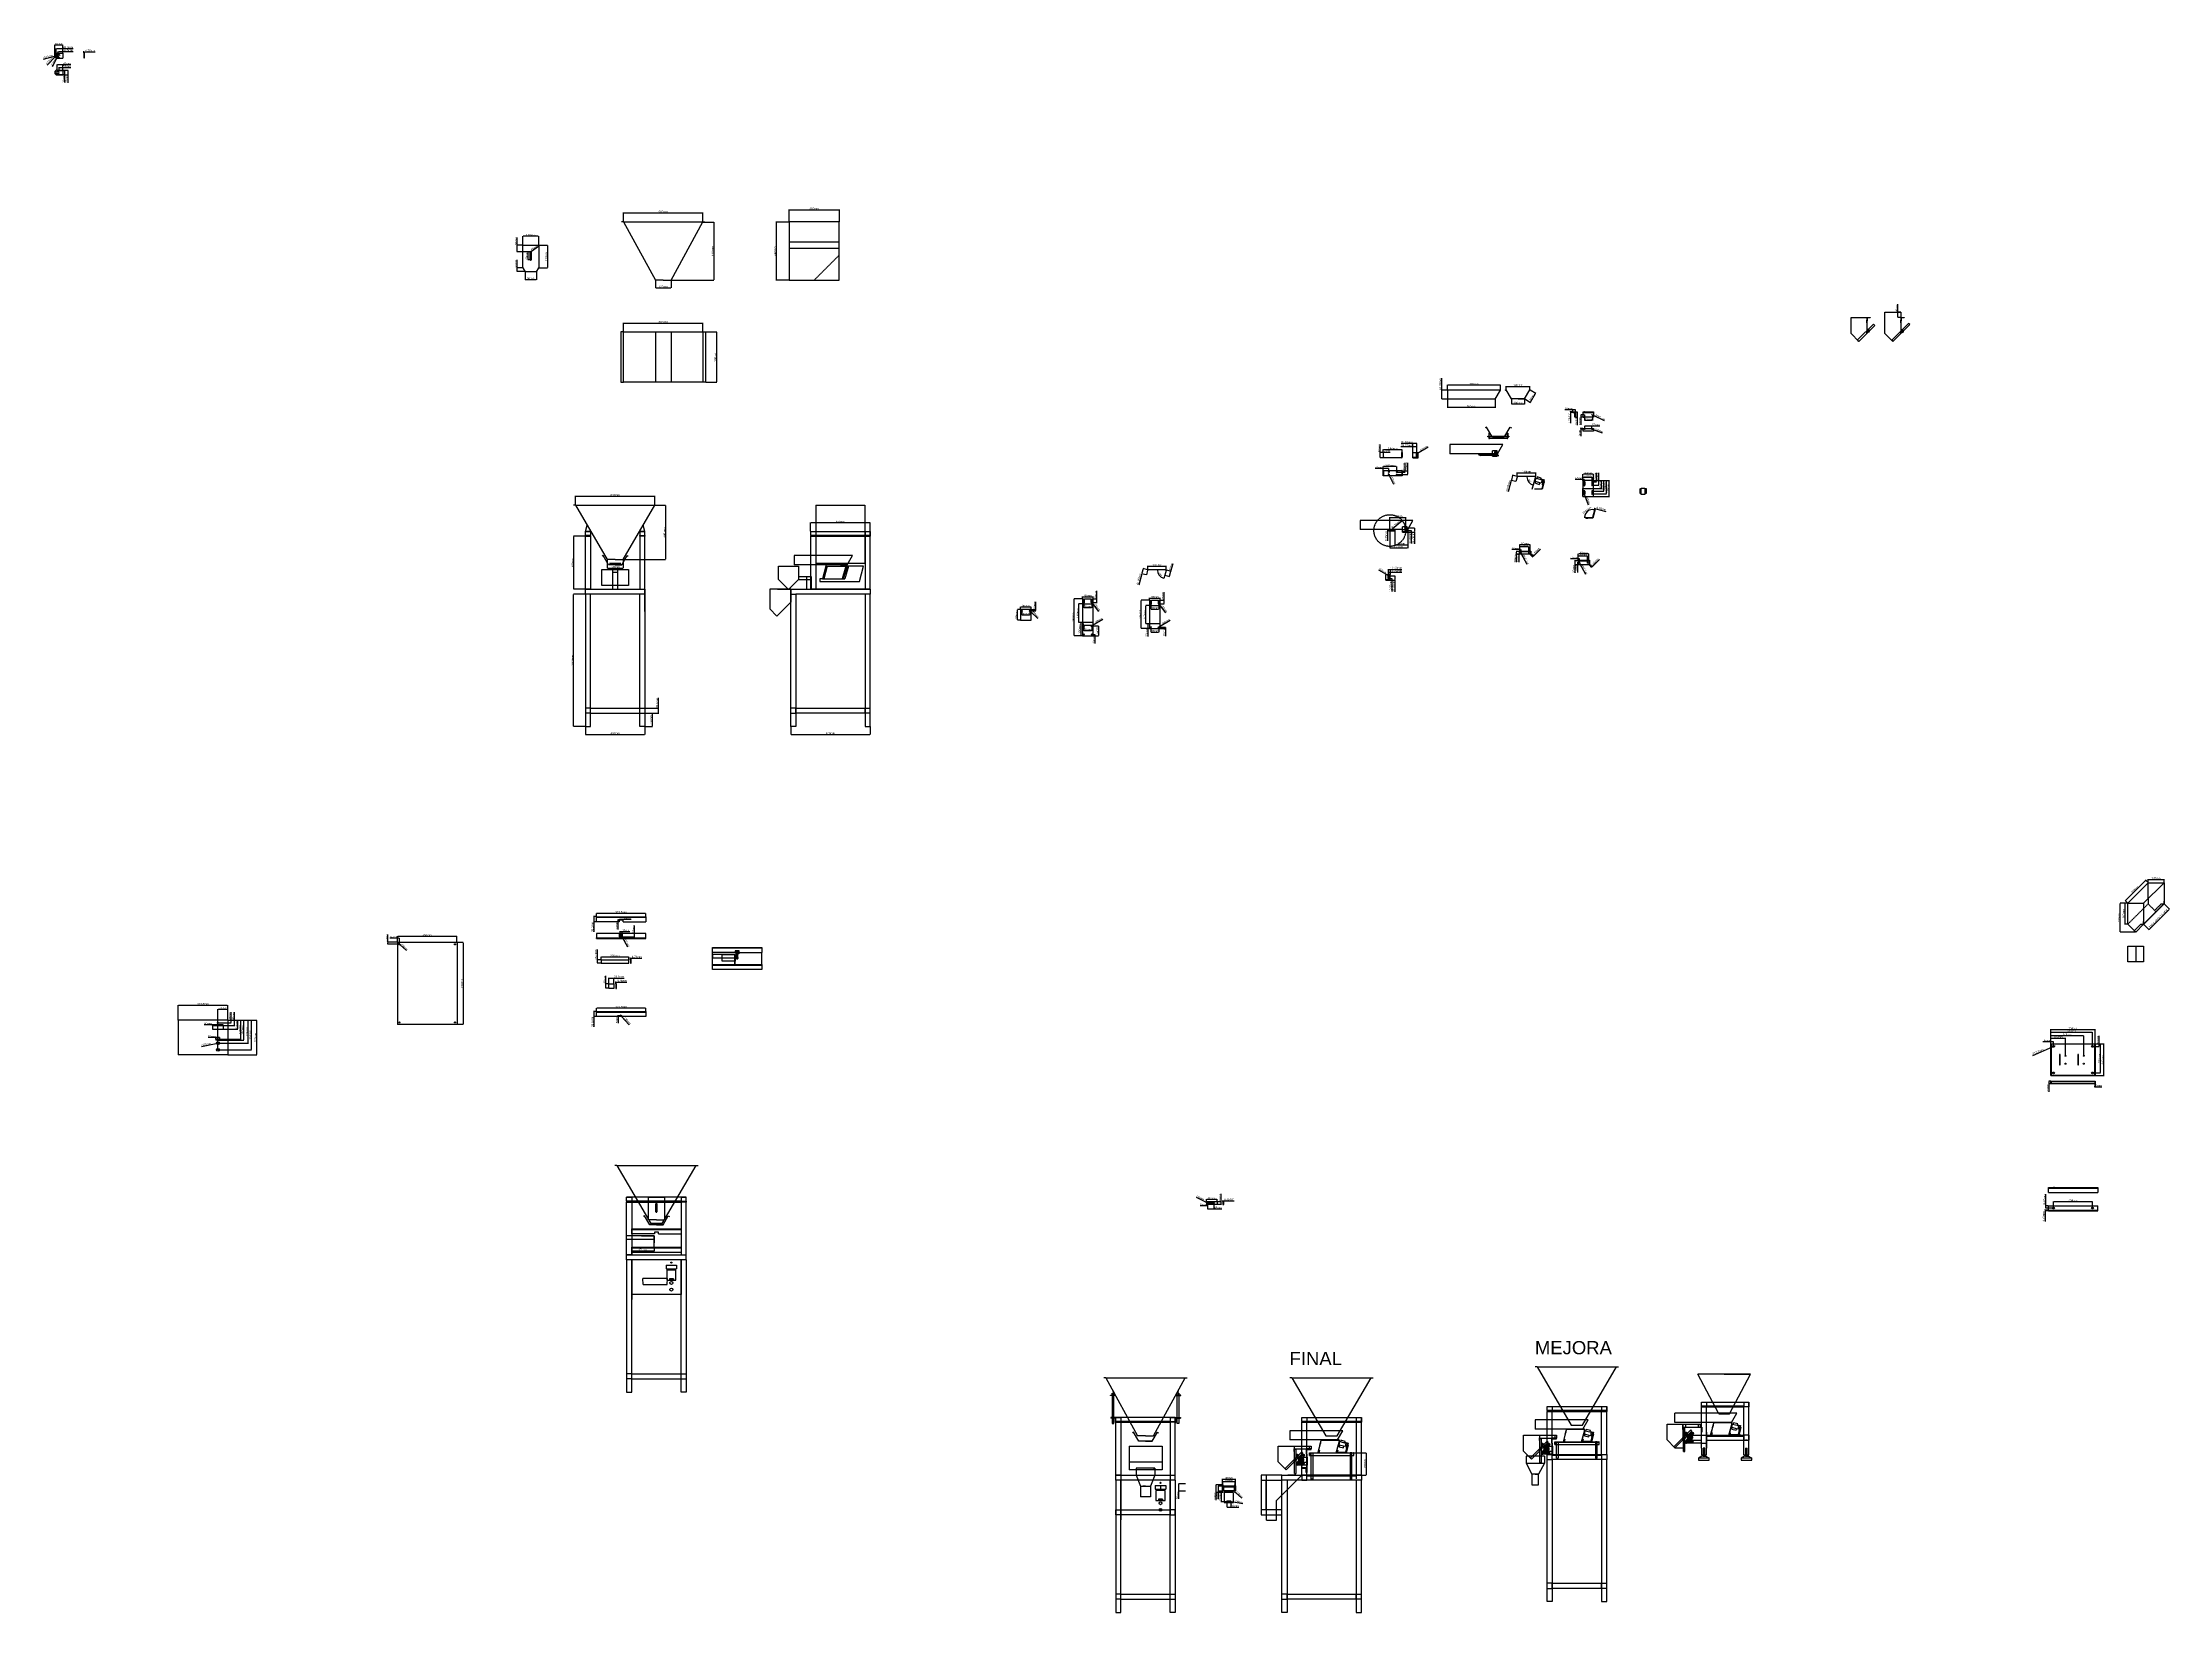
# Model space of a CAD drawing. Header units: centimetres. Extents: x -10816 to 16897, y 31630 to 109107.
# Drawn here: x 266 to 16346, y 49426 to 61296 of the extents above; entities that cross this region are included whole.
import ezdxf

# ---------------------------------------------------------------- set-up
doc = ezdxf.new("R2010")
doc.units = ezdxf.units.CM
doc.header["$LTSCALE"] = 0.5
doc.linetypes.add('DASHED2', pattern=[9.525, 6.35, -3.175])
doc.styles.get("Standard").update_dxf_attribs({"font": 'arial.ttf'})
doc.dimstyles.new('ISO-25', dxfattribs={"dimtxt": 15, "dimasz": 2.5, "dimexe": 1.25, "dimexo": 0.625, "dimtad": 1, "dimtxsty": 'Standard', "dimcen": 2.5, "dimclrd": 1, "dimclre": 1, "dimadec": 0, "dimazin": 0, "dimtfac": 1, "dimtmove": 0, "dimatfit": 3, "dimfxl": 1, "dimarcsym": 0})

# ---------------------------------------------------------------- blocks, each defined once
blk = doc.blocks.new('*D163')
at = {"color": 1, "lineweight": -2, "transparency": 16777216}
for p, q in [((4369, 57125), (4280, 57125)), ((4281, 56128), (4281, 57123)), ((4369, 56125), (4280, 56125))]:
    blk.add_line(p, q, dxfattribs=at)
at = {"color": 1, "transparency": 16777216}
for points in [[(4281, 57123), (4281, 57123), (4281, 57125)], [(4281, 56128), (4281, 56128), (4281, 56125)]]:
    blk.add_solid(points, dxfattribs=at)
at = {"layer": 'Defpoints', "color": 0, "transparency": 16777216}
for p in [(4281, 57125), (4370, 57125), (4370, 56125)]:
    blk.add_point(p, dxfattribs=at)
at = {"color": 0, "transparency": 16777216, "insert": (4273, 56625), "char_height": 15, "attachment_point": 5, "rotation": 90}
blk.add_mtext('1000mm', dxfattribs=at)
blk = doc.blocks.new('*D164')
at = {"color": 1, "lineweight": -2, "transparency": 16777216}
for p, q in [((4370, 56125), (4370, 56064)), ((4820, 56125), (4820, 56064)), ((4372, 56065), (4817, 56065))]:
    blk.add_line(p, q, dxfattribs=at)
at = {"color": 1, "transparency": 16777216}
for points in [[(4372, 56065), (4372, 56065), (4370, 56065)], [(4817, 56065), (4817, 56065), (4820, 56065)]]:
    blk.add_solid(points, dxfattribs=at)
at = {"layer": 'Defpoints', "color": 0, "transparency": 16777216}
for p in [(4370, 56125), (4820, 56125), (4820, 56065)]:
    blk.add_point(p, dxfattribs=at)
at = {"color": 0, "transparency": 16777216, "insert": (4595, 56073), "char_height": 15, "attachment_point": 5}
blk.add_mtext('450mm', dxfattribs=at)
blk = doc.blocks.new('*D165')
at = {"color": 1, "lineweight": -2, "transparency": 16777216}
for p, q in [((4295, 57798), (4295, 57868)), ((4297, 57867), (4892, 57867)), ((4895, 57798), (4895, 57868))]:
    blk.add_line(p, q, dxfattribs=at)
at = {"color": 1, "transparency": 16777216}
for points in [[(4297, 57867), (4297, 57867), (4295, 57867)], [(4892, 57867), (4892, 57867), (4895, 57867)]]:
    blk.add_solid(points, dxfattribs=at)
at = {"layer": 'Defpoints', "color": 0, "transparency": 16777216}
for p in [(4295, 57797), (4895, 57867), (4895, 57797)]:
    blk.add_point(p, dxfattribs=at)
at = {"color": 0, "transparency": 16777216, "insert": (4595, 57875), "char_height": 15, "attachment_point": 5}
blk.add_mtext('600mm', dxfattribs=at)
blk = doc.blocks.new('*D166')
at = {"color": 1, "lineweight": -2, "transparency": 16777216}
for p, q in [((4895, 57797), (4977, 57797)), ((4976, 57795), (4976, 57390)), ((4595, 57387), (4977, 57387))]:
    blk.add_line(p, q, dxfattribs=at)
at = {"color": 1, "transparency": 16777216}
for points in [[(4975, 57795), (4976, 57795), (4976, 57797)], [(4975, 57390), (4976, 57390), (4976, 57387)]]:
    blk.add_solid(points, dxfattribs=at)
at = {"layer": 'Defpoints', "color": 0, "transparency": 16777216}
for p in [(4895, 57797), (4595, 57387), (4976, 57387)]:
    blk.add_point(p, dxfattribs=at)
at = {"color": 0, "transparency": 16777216, "insert": (4968, 57592), "char_height": 15, "attachment_point": 5, "rotation": 90}
blk.add_mtext('440 mm', dxfattribs=at)
blk = doc.blocks.new('*D167')
at = {"color": 1, "lineweight": -2, "transparency": 16777216}
for p, q in [((4535, 57387), (4535, 57321)), ((4537, 57322), (4652, 57322)), ((4655, 57387), (4655, 57321))]:
    blk.add_line(p, q, dxfattribs=at)
at = {"color": 1, "transparency": 16777216}
for points in [[(4537, 57323), (4537, 57322), (4535, 57322)], [(4652, 57323), (4652, 57322), (4655, 57322)]]:
    blk.add_solid(points, dxfattribs=at)
at = {"layer": 'Defpoints', "color": 0, "transparency": 16777216}
for p in [(4535, 57387), (4655, 57387), (4655, 57322)]:
    blk.add_point(p, dxfattribs=at)
at = {"color": 0, "transparency": 16777216, "insert": (4595, 57331), "char_height": 15, "attachment_point": 5}
blk.add_mtext('120mm', dxfattribs=at)
blk = doc.blocks.new('*D168')
at = {"color": 1, "lineweight": -2, "transparency": 16777216}
for p, q in [((4369, 57564), (4281, 57564)), ((4282, 57166), (4282, 57561)), ((4369, 57164), (4281, 57164))]:
    blk.add_line(p, q, dxfattribs=at)
at = {"color": 1, "transparency": 16777216}
for points in [[(4282, 57561), (4283, 57561), (4282, 57564)], [(4282, 57166), (4283, 57166), (4282, 57164)]]:
    blk.add_solid(points, dxfattribs=at)
at = {"layer": 'Defpoints', "color": 0, "transparency": 16777216}
for p in [(4282, 57564), (4370, 57564), (4370, 57164)]:
    blk.add_point(p, dxfattribs=at)
at = {"color": 0, "transparency": 16777216, "insert": (4274, 57364), "char_height": 15, "attachment_point": 5, "rotation": 90}
blk.add_mtext('400mm', dxfattribs=at)
blk = doc.blocks.new('*D169')
at = {"color": 1, "lineweight": -2, "transparency": 16777216}
for p, q in [((4820, 56225), (4878, 56225)), ((4820, 56125), (4878, 56125)), ((4876, 56223), (4876, 56128))]:
    blk.add_line(p, q, dxfattribs=at)
at = {"color": 1, "transparency": 16777216}
for points in [[(4876, 56223), (4877, 56223), (4876, 56225)], [(4876, 56128), (4877, 56128), (4876, 56125)]]:
    blk.add_solid(points, dxfattribs=at)
at = {"layer": 'Defpoints', "color": 0, "transparency": 16777216}
for p in [(4820, 56225), (4820, 56125), (4876, 56125)]:
    blk.add_point(p, dxfattribs=at)
at = {"color": 0, "transparency": 16777216, "insert": (4868, 56175), "char_height": 15, "attachment_point": 5, "rotation": 90}
blk.add_mtext('100mm', dxfattribs=at)
blk = doc.blocks.new('*D170')
at = {"color": 1, "lineweight": -2, "transparency": 16777216}
for p, q in [((6073, 57601), (6073, 57667)), ((6076, 57666), (6521, 57666)), ((6523, 57601), (6523, 57667))]:
    blk.add_line(p, q, dxfattribs=at)
at = {"color": 1, "transparency": 16777216}
for points in [[(6076, 57666), (6076, 57665), (6073, 57666)], [(6521, 57666), (6521, 57665), (6523, 57666)]]:
    blk.add_solid(points, dxfattribs=at)
at = {"layer": 'Defpoints', "color": 0, "transparency": 16777216}
for p in [(6073, 57600), (6523, 57666), (6523, 57600)]:
    blk.add_point(p, dxfattribs=at)
at = {"color": 0, "transparency": 16777216, "insert": (6298, 57674), "char_height": 15, "attachment_point": 5}
blk.add_mtext('450mm', dxfattribs=at)
blk = doc.blocks.new('*D171')
at = {"color": 1, "lineweight": -2, "transparency": 16777216}
for p, q in [((5923, 56125), (5923, 56063)), ((6523, 56125), (6523, 56063)), ((5926, 56064), (6521, 56064))]:
    blk.add_line(p, q, dxfattribs=at)
at = {"color": 1, "transparency": 16777216}
for points in [[(5926, 56065), (5926, 56064), (5923, 56064)], [(6521, 56065), (6521, 56064), (6523, 56064)]]:
    blk.add_solid(points, dxfattribs=at)
at = {"layer": 'Defpoints', "color": 0, "transparency": 16777216}
for p in [(5923, 56125), (6523, 56125), (6523, 56064)]:
    blk.add_point(p, dxfattribs=at)
at = {"color": 0, "transparency": 16777216, "insert": (6223, 56073), "char_height": 15, "attachment_point": 5}
blk.add_mtext('600mm', dxfattribs=at)
blk = doc.blocks.new('*D172')
at = {"color": 1, "lineweight": -2, "transparency": 16777216}
for p, q in [((4924, 56264), (4924, 56341)), ((4820, 56264), (4925, 56264)), ((4820, 56225), (4925, 56225)), ((4924, 56228), (4924, 56261))]:
    blk.add_line(p, q, dxfattribs=at)
at = {"color": 1, "transparency": 16777216}
for points in [[(4923, 56261), (4924, 56261), (4924, 56264)], [(4923, 56228), (4924, 56228), (4924, 56225)]]:
    blk.add_solid(points, dxfattribs=at)
at = {"layer": 'Defpoints', "color": 0, "transparency": 16777216}
for p in [(4820, 56264), (4820, 56225), (4924, 56264)]:
    blk.add_point(p, dxfattribs=at)
at = {"color": 0, "transparency": 16777216, "insert": (4914, 56303), "char_height": 15, "attachment_point": 5, "rotation": 90}
blk.add_mtext('38,1mm', dxfattribs=at)
blk = doc.blocks.new('*D173')
at = {"color": 1, "lineweight": -2, "transparency": 16777216}
for p, q in [((4659, 59940), (4659, 60010)), ((4662, 60009), (5257, 60009)), ((5259, 59940), (5259, 60010))]:
    blk.add_line(p, q, dxfattribs=at)
at = {"color": 1, "transparency": 16777216}
for points in [[(4662, 60010), (4662, 60009), (4659, 60009)], [(5257, 60010), (5257, 60009), (5259, 60009)]]:
    blk.add_solid(points, dxfattribs=at)
at = {"layer": 'Defpoints', "color": 0, "transparency": 16777216}
for p in [(5259, 60009), (4659, 59939), (5259, 59939)]:
    blk.add_point(p, dxfattribs=at)
at = {"color": 0, "transparency": 16777216, "insert": (4959, 60017), "char_height": 15, "attachment_point": 5}
blk.add_mtext('600mm', dxfattribs=at)
blk = doc.blocks.new('*D174')
at = {"color": 1, "lineweight": -2, "transparency": 16777216}
for p, q in [((5260, 59939), (5341, 59939)), ((5340, 59937), (5340, 59502)), ((5020, 59499), (5341, 59499))]:
    blk.add_line(p, q, dxfattribs=at)
at = {"color": 1, "transparency": 16777216}
for points in [[(5340, 59937), (5341, 59937), (5340, 59939)], [(5340, 59502), (5341, 59502), (5340, 59499)]]:
    blk.add_solid(points, dxfattribs=at)
at = {"layer": 'Defpoints', "color": 0, "transparency": 16777216}
for p in [(5259, 59939), (5019, 59499), (5340, 59499)]:
    blk.add_point(p, dxfattribs=at)
at = {"color": 0, "transparency": 16777216, "insert": (5332, 59719), "char_height": 15, "attachment_point": 5, "rotation": 90}
blk.add_mtext('440 mm', dxfattribs=at)
blk = doc.blocks.new('*D175')
at = {"color": 1, "lineweight": -2, "transparency": 16777216}
for p, q in [((5910, 59940), (5910, 60033)), ((5912, 60031), (6287, 60031)), ((6290, 59940), (6290, 60033))]:
    blk.add_line(p, q, dxfattribs=at)
at = {"color": 1, "transparency": 16777216}
for points in [[(5912, 60032), (5912, 60031), (5910, 60031)], [(6287, 60032), (6287, 60031), (6290, 60031)]]:
    blk.add_solid(points, dxfattribs=at)
at = {"layer": 'Defpoints', "color": 0, "transparency": 16777216}
for p in [(6290, 60031), (5910, 59939), (6290, 59939)]:
    blk.add_point(p, dxfattribs=at)
at = {"color": 0, "transparency": 16777216, "insert": (6100, 60040), "char_height": 15, "attachment_point": 5}
blk.add_mtext('380mm', dxfattribs=at)
blk = doc.blocks.new('*D176')
at = {"color": 1, "lineweight": -2, "transparency": 16777216}
for p, q in [((5280, 59109), (5363, 59109)), ((5362, 59107), (5362, 58732)), ((5280, 58729), (5363, 58729))]:
    blk.add_line(p, q, dxfattribs=at)
at = {"color": 1, "transparency": 16777216}
for points in [[(5361, 59107), (5362, 59107), (5362, 59109)], [(5361, 58732), (5362, 58732), (5362, 58729)]]:
    blk.add_solid(points, dxfattribs=at)
at = {"layer": 'Defpoints', "color": 0, "transparency": 16777216}
for p in [(5279, 59109), (5279, 58729), (5362, 58729)]:
    blk.add_point(p, dxfattribs=at)
at = {"color": 0, "transparency": 16777216, "insert": (5353, 58919), "char_height": 15, "attachment_point": 5, "rotation": 90}
blk.add_mtext('380mm', dxfattribs=at)
blk = doc.blocks.new('*D177')
at = {"color": 1, "lineweight": -2, "transparency": 16777216}
for p, q in [((4659, 59110), (4659, 59176)), ((5259, 59110), (5259, 59176)), ((4662, 59175), (5257, 59175))]:
    blk.add_line(p, q, dxfattribs=at)
at = {"color": 1, "transparency": 16777216}
for points in [[(4662, 59176), (4662, 59175), (4659, 59175)], [(5257, 59176), (5257, 59175), (5259, 59175)]]:
    blk.add_solid(points, dxfattribs=at)
at = {"layer": 'Defpoints', "color": 0, "transparency": 16777216}
for p in [(4659, 59109), (5259, 59175), (5259, 59109)]:
    blk.add_point(p, dxfattribs=at)
at = {"color": 0, "transparency": 16777216, "insert": (4959, 59183), "char_height": 15, "attachment_point": 5}
blk.add_mtext('600mm', dxfattribs=at)
blk = doc.blocks.new('*D178')
at = {"color": 1, "lineweight": -2, "transparency": 16777216}
for p, q in [((5909, 59939), (5811, 59939)), ((5812, 59937), (5812, 59502)), ((5909, 59499), (5811, 59499))]:
    blk.add_line(p, q, dxfattribs=at)
at = {"color": 1, "transparency": 16777216}
for points in [[(5812, 59937), (5812, 59937), (5812, 59939)], [(5812, 59502), (5812, 59502), (5812, 59499)]]:
    blk.add_solid(points, dxfattribs=at)
at = {"layer": 'Defpoints', "color": 0, "transparency": 16777216}
for p in [(5910, 59939), (5812, 59499), (5910, 59499)]:
    blk.add_point(p, dxfattribs=at)
at = {"color": 0, "transparency": 16777216, "insert": (5804, 59719), "char_height": 15, "attachment_point": 5, "rotation": 90}
blk.add_mtext('440mm', dxfattribs=at)
blk = doc.blocks.new('*D179')
at = {"color": 1, "lineweight": -2, "transparency": 16777216}
for p, q in [((3897, 59764), (3897, 59833)), ((4014, 59832), (3899, 59832)), ((4017, 59764), (4017, 59833))]:
    blk.add_line(p, q, dxfattribs=at)
at = {"color": 1, "transparency": 16777216}
for points in [[(3899, 59832), (3899, 59831), (3897, 59832)], [(4014, 59832), (4014, 59831), (4017, 59832)]]:
    blk.add_solid(points, dxfattribs=at)
at = {"layer": 'Defpoints', "color": 0, "transparency": 16777216}
for p in [(3897, 59832), (3897, 59764), (4017, 59764)]:
    blk.add_point(p, dxfattribs=at)
at = {"color": 0, "transparency": 16777216, "insert": (3957, 59840), "char_height": 15, "attachment_point": 5}
blk.add_mtext('120mm', dxfattribs=at)
blk = doc.blocks.new('*D180')
at = {"color": 1, "lineweight": -2, "transparency": 16777216}
for p, q in [((4018, 59764), (4084, 59764)), ((4083, 59761), (4083, 59596)), ((4018, 59594), (4084, 59594))]:
    blk.add_line(p, q, dxfattribs=at)
at = {"color": 1, "transparency": 16777216}
for points in [[(4083, 59761), (4084, 59761), (4083, 59764)], [(4083, 59596), (4084, 59596), (4083, 59594)]]:
    blk.add_solid(points, dxfattribs=at)
at = {"layer": 'Defpoints', "color": 0, "transparency": 16777216}
for p in [(4017, 59764), (4017, 59594), (4083, 59594)]:
    blk.add_point(p, dxfattribs=at)
at = {"color": 0, "transparency": 16777216, "insert": (4075, 59679), "char_height": 15, "attachment_point": 5, "rotation": 90}
blk.add_mtext('170mm', dxfattribs=at)
blk = doc.blocks.new('*D181')
at = {"color": 1, "lineweight": -2, "transparency": 16777216}
for p, q in [((3914, 59563), (3914, 59503)), ((3916, 59505), (3997, 59505)), ((4000, 59563), (4000, 59503))]:
    blk.add_line(p, q, dxfattribs=at)
at = {"color": 1, "transparency": 16777216}
for points in [[(3916, 59505), (3916, 59504), (3914, 59505)], [(3997, 59505), (3997, 59504), (4000, 59505)]]:
    blk.add_solid(points, dxfattribs=at)
at = {"layer": 'Defpoints', "color": 0, "transparency": 16777216}
for p in [(3914, 59564), (4000, 59564), (4000, 59505)]:
    blk.add_point(p, dxfattribs=at)
at = {"color": 0, "transparency": 16777216, "insert": (3957, 59513), "char_height": 15, "attachment_point": 5}
blk.add_mtext('86mm', dxfattribs=at)
blk = doc.blocks.new('*D182')
at = {"color": 1, "lineweight": -2, "transparency": 16777216}
for p, q in [((3896, 59594), (3854, 59594)), ((3913, 59564), (3854, 59564)), ((3855, 59594), (3855, 59653)), ((3855, 59566), (3855, 59591))]:
    blk.add_line(p, q, dxfattribs=at)
at = {"color": 1, "transparency": 16777216}
for points in [[(3855, 59591), (3856, 59591), (3855, 59594)], [(3855, 59566), (3856, 59566), (3855, 59564)]]:
    blk.add_solid(points, dxfattribs=at)
at = {"layer": 'Defpoints', "color": 0, "transparency": 16777216}
for p in [(3855, 59594), (3897, 59594), (3914, 59564)]:
    blk.add_point(p, dxfattribs=at)
at = {"color": 0, "transparency": 16777216, "insert": (3847, 59625), "char_height": 15, "attachment_point": 5, "rotation": 90}
blk.add_mtext('30mm', dxfattribs=at)
blk = doc.blocks.new('*D183')
at = {"color": 1, "lineweight": -2, "transparency": 16777216}
for p, q in [((3956, 59714), (3934, 59714)), ((3935, 59711), (3935, 59656)), ((3956, 59654), (3934, 59654))]:
    blk.add_line(p, q, dxfattribs=at)
at = {"color": 1, "transparency": 16777216}
for points in [[(3934, 59711), (3935, 59711), (3935, 59714)], [(3934, 59656), (3935, 59656), (3935, 59654)]]:
    blk.add_solid(points, dxfattribs=at)
at = {"layer": 'Defpoints', "color": 0, "transparency": 16777216}
for p in [(3957, 59714), (3935, 59654), (3957, 59654)]:
    blk.add_point(p, dxfattribs=at)
at = {"color": 0, "transparency": 16777216, "insert": (3927, 59684), "char_height": 15, "attachment_point": 5, "rotation": 90}
blk.add_mtext('60mm', dxfattribs=at)
blk = doc.blocks.new('*D184')
at = {"color": 1, "lineweight": -2, "transparency": 16777216}
for p, q in [((3855, 59764), (3855, 59823)), ((3896, 59764), (3853, 59764)), ((3956, 59714), (3853, 59714)), ((3855, 59716), (3855, 59761))]:
    blk.add_line(p, q, dxfattribs=at)
at = {"color": 1, "transparency": 16777216}
for points in [[(3854, 59761), (3855, 59761), (3855, 59764)], [(3854, 59716), (3855, 59716), (3855, 59714)]]:
    blk.add_solid(points, dxfattribs=at)
at = {"layer": 'Defpoints', "color": 0, "transparency": 16777216}
for p in [(3855, 59764), (3897, 59764), (3956, 59714)]:
    blk.add_point(p, dxfattribs=at)
at = {"color": 0, "transparency": 16777216, "insert": (3846, 59795), "char_height": 15, "attachment_point": 5, "rotation": 90}
blk.add_mtext('50mm', dxfattribs=at)
blk = doc.blocks.new('*D185')
at = {"color": 1, "lineweight": -2, "transparency": 16777216}
for p, q in [((3952, 59710), (3950, 59709)), ((3954, 59711), (3960, 59716)), ((4015, 59754), (3962, 59717))]:
    blk.add_line(p, q, dxfattribs=at)
at = {"color": 1, "transparency": 16777216}
for points in [[(3951, 59710), (3952, 59710), (3954, 59711)], [(3962, 59718), (3963, 59717), (3960, 59716)]]:
    blk.add_solid(points, dxfattribs=at)
at = {"layer": 'Defpoints', "color": 0, "transparency": 16777216}
for p in [(3954, 59711), (3960, 59716)]:
    blk.add_point(p, dxfattribs=at)
at = {"color": 0, "transparency": 16777216, "insert": (3985, 59744), "char_height": 15, "attachment_point": 5, "rotation": 34.939}
blk.add_mtext('∅8mm', dxfattribs=at)
blk = doc.blocks.new('*D186')
at = {"color": 1, "lineweight": -2, "transparency": 16777216}
for p, q in [((4899, 59499), (4899, 59441)), ((5019, 59499), (5019, 59441)), ((4902, 59442), (5017, 59442))]:
    blk.add_line(p, q, dxfattribs=at)
at = {"color": 1, "transparency": 16777216}
for points in [[(4902, 59442), (4902, 59442), (4899, 59442)], [(5017, 59442), (5017, 59442), (5019, 59442)]]:
    blk.add_solid(points, dxfattribs=at)
at = {"layer": 'Defpoints', "color": 0, "transparency": 16777216}
for p in [(4899, 59499), (5019, 59499), (5019, 59442)]:
    blk.add_point(p, dxfattribs=at)
at = {"color": 0, "transparency": 16777216, "insert": (4959, 59450), "char_height": 15, "attachment_point": 5}
blk.add_mtext('120mm', dxfattribs=at)
blk = doc.blocks.new('*D187')
at = {"color": 1, "lineweight": -2, "transparency": 16777216}
for p, q in [((15450, 53726), (15450, 53835)), ((15453, 53834), (15782, 53834)), ((15784, 53726), (15784, 53835))]:
    blk.add_line(p, q, dxfattribs=at)
at = {"color": 1, "transparency": 16777216}
for points in [[(15453, 53834), (15453, 53833), (15450, 53834)], [(15782, 53834), (15782, 53833), (15784, 53834)]]:
    blk.add_solid(points, dxfattribs=at)
at = {"layer": 'Defpoints', "color": 0, "transparency": 16777216}
for p in [(15450, 53725), (15784, 53834), (15784, 53725)]:
    blk.add_point(p, dxfattribs=at)
at = {"color": 0, "transparency": 16777216, "insert": (15617, 53842), "char_height": 15, "attachment_point": 5}
blk.add_mtext('334mm', dxfattribs=at)
blk = doc.blocks.new('*D188')
at = {"color": 1, "lineweight": -2, "transparency": 16777216}
for p, q in [((15450, 53741), (15390, 53741)), ((15450, 53726), (15450, 53743)), ((15468, 53741), (15453, 53741)), ((15470, 53706), (15470, 53743))]:
    blk.add_line(p, q, dxfattribs=at)
at = {"color": 1, "transparency": 16777216}
for points in [[(15453, 53742), (15453, 53741), (15450, 53741)], [(15468, 53742), (15468, 53741), (15470, 53741)]]:
    blk.add_solid(points, dxfattribs=at)
at = {"layer": 'Defpoints', "color": 0, "transparency": 16777216}
for p in [(15450, 53741), (15450, 53725), (15470, 53705)]:
    blk.add_point(p, dxfattribs=at)
at = {"color": 0, "transparency": 16777216, "insert": (15419, 53750), "char_height": 15, "attachment_point": 5}
blk.add_mtext('20mm', dxfattribs=at)
blk = doc.blocks.new('*D189')
at = {"color": 1, "lineweight": -2, "transparency": 16777216}
for p, q in [((15450, 53726), (15450, 53813)), ((15762, 53812), (15453, 53812)), ((15764, 53706), (15764, 53813))]:
    blk.add_line(p, q, dxfattribs=at)
at = {"color": 1, "transparency": 16777216}
for points in [[(15453, 53812), (15453, 53812), (15450, 53812)], [(15762, 53812), (15762, 53812), (15764, 53812)]]:
    blk.add_solid(points, dxfattribs=at)
at = {"layer": 'Defpoints', "color": 0, "transparency": 16777216}
for p in [(15450, 53812), (15450, 53725), (15764, 53705)]:
    blk.add_point(p, dxfattribs=at)
at = {"color": 0, "transparency": 16777216, "insert": (15607, 53820), "char_height": 15, "attachment_point": 5}
blk.add_mtext('314mm', dxfattribs=at)
blk = doc.blocks.new('*D190')
at = {"color": 1, "lineweight": -2, "transparency": 16777216}
for p, q in [((15785, 53725), (15816, 53725)), ((15814, 53725), (15814, 53785)), ((15814, 53708), (15814, 53723)), ((15765, 53705), (15816, 53705))]:
    blk.add_line(p, q, dxfattribs=at)
at = {"color": 1, "transparency": 16777216}
for points in [[(15814, 53723), (15815, 53723), (15814, 53725)], [(15814, 53708), (15815, 53708), (15814, 53705)]]:
    blk.add_solid(points, dxfattribs=at)
at = {"layer": 'Defpoints', "color": 0, "transparency": 16777216}
for p in [(15784, 53725), (15814, 53725), (15764, 53705)]:
    blk.add_point(p, dxfattribs=at)
at = {"color": 0, "transparency": 16777216, "insert": (15806, 53757), "char_height": 15, "attachment_point": 5, "rotation": 90}
blk.add_mtext('20mm', dxfattribs=at)
blk = doc.blocks.new('*D191')
at = {"color": 1, "lineweight": -2, "transparency": 16777216}
for p, q in [((15785, 53725), (15826, 53725)), ((15825, 53508), (15825, 53723)), ((15765, 53505), (15826, 53505))]:
    blk.add_line(p, q, dxfattribs=at)
at = {"color": 1, "transparency": 16777216}
for points in [[(15825, 53723), (15826, 53723), (15825, 53725)], [(15825, 53508), (15826, 53508), (15825, 53505)]]:
    blk.add_solid(points, dxfattribs=at)
at = {"layer": 'Defpoints', "color": 0, "transparency": 16777216}
for p in [(15784, 53725), (15825, 53725), (15764, 53505)]:
    blk.add_point(p, dxfattribs=at)
at = {"color": 0, "transparency": 16777216, "insert": (15817, 53615), "char_height": 15, "attachment_point": 5, "rotation": 90}
blk.add_mtext('220mm', dxfattribs=at)
blk = doc.blocks.new('*D192')
at = {"color": 1, "lineweight": -2, "transparency": 16777216}
for p, q in [((15785, 53725), (15852, 53725)), ((15851, 53488), (15851, 53723)), ((15785, 53485), (15852, 53485))]:
    blk.add_line(p, q, dxfattribs=at)
at = {"color": 1, "transparency": 16777216}
for points in [[(15850, 53723), (15851, 53723), (15851, 53725)], [(15850, 53488), (15851, 53488), (15851, 53485)]]:
    blk.add_solid(points, dxfattribs=at)
at = {"layer": 'Defpoints', "color": 0, "transparency": 16777216}
for p in [(15784, 53725), (15851, 53725), (15784, 53485)]:
    blk.add_point(p, dxfattribs=at)
at = {"color": 0, "transparency": 16777216, "insert": (15842, 53605), "char_height": 15, "attachment_point": 5, "rotation": 90}
blk.add_mtext('240mm', dxfattribs=at)
blk = doc.blocks.new('*D193')
at = {"color": 1, "lineweight": -2, "transparency": 16777216}
for p, q in [((15478, 53709), (15481, 53710)), ((15313, 53638), (15462, 53702)), ((15476, 53708), (15464, 53703))]:
    blk.add_line(p, q, dxfattribs=at)
at = {"color": 1, "transparency": 16777216}
for points in [[(15478, 53709), (15478, 53708), (15476, 53708)], [(15462, 53702), (15462, 53701), (15464, 53703)]]:
    blk.add_solid(points, dxfattribs=at)
at = {"layer": 'Defpoints', "color": 0, "transparency": 16777216}
for p in [(15464, 53703), (15476, 53708)]:
    blk.add_point(p, dxfattribs=at)
at = {"color": 0, "transparency": 16777216, "insert": (15351, 53665), "char_height": 15, "attachment_point": 5, "rotation": 23.2191}
blk.add_mtext('∅12,7mm', dxfattribs=at)
blk = doc.blocks.new('*D194')
at = {"color": 1, "lineweight": -2, "transparency": 16777216}
for p, q in [((15449, 53443), (15434, 53443)), ((15449, 53423), (15434, 53423)), ((15435, 53441), (15435, 53426)), ((15435, 53423), (15435, 53363))]:
    blk.add_line(p, q, dxfattribs=at)
at = {"color": 1, "transparency": 16777216}
for points in [[(15435, 53441), (15436, 53441), (15435, 53443)], [(15435, 53426), (15436, 53426), (15435, 53423)]]:
    blk.add_solid(points, dxfattribs=at)
at = {"layer": 'Defpoints', "color": 0, "transparency": 16777216}
for p in [(15435, 53423), (15450, 53443), (15450, 53423)]:
    blk.add_point(p, dxfattribs=at)
at = {"color": 0, "transparency": 16777216, "insert": (15427, 53392), "char_height": 15, "attachment_point": 5, "rotation": 90}
blk.add_mtext('20mm', dxfattribs=at)
blk = doc.blocks.new('*D195')
at = {"color": 1, "lineweight": -2, "transparency": 16777216}
for p, q in [((15780, 53401), (15777, 53401)), ((15782, 53422), (15782, 53400)), ((15782, 53401), (15784, 53401)), ((15784, 53422), (15784, 53400)), ((15787, 53401), (15835, 53401))]:
    blk.add_line(p, q, dxfattribs=at)
at = {"color": 1, "transparency": 16777216}
for points in [[(15780, 53402), (15780, 53401), (15782, 53401)], [(15787, 53402), (15787, 53401), (15784, 53401)]]:
    blk.add_solid(points, dxfattribs=at)
at = {"layer": 'Defpoints', "color": 0, "transparency": 16777216}
for p in [(15782, 53423), (15784, 53423), (15784, 53401)]:
    blk.add_point(p, dxfattribs=at)
at = {"color": 0, "transparency": 16777216, "insert": (15812, 53410), "char_height": 15, "attachment_point": 5}
blk.add_mtext('2mm', dxfattribs=at)
blk = doc.blocks.new('*D197')
at = {"color": 1, "lineweight": -2, "transparency": 16777216}
for p, q in [((15470, 52484), (15470, 52534)), ((15473, 52533), (15762, 52533)), ((15764, 52484), (15764, 52534))]:
    blk.add_line(p, q, dxfattribs=at)
at = {"color": 1, "transparency": 16777216}
for points in [[(15473, 52533), (15473, 52533), (15470, 52533)], [(15762, 52533), (15762, 52533), (15764, 52533)]]:
    blk.add_solid(points, dxfattribs=at)
at = {"layer": 'Defpoints', "color": 0, "transparency": 16777216}
for p in [(15470, 52484), (15764, 52533), (15764, 52484)]:
    blk.add_point(p, dxfattribs=at)
at = {"color": 0, "transparency": 16777216, "insert": (15617, 52541), "char_height": 15, "attachment_point": 5}
blk.add_mtext('294mm', dxfattribs=at)
blk = doc.blocks.new('*D199')
at = {"color": 1, "lineweight": -2, "transparency": 16777216}
for p, q in [((16185, 54944), (16185, 54971)), ((16188, 54969), (16303, 54969)), ((16305, 54944), (16305, 54971))]:
    blk.add_line(p, q, dxfattribs=at)
at = {"color": 1, "transparency": 16777216}
for points in [[(16188, 54970), (16188, 54969), (16185, 54969)], [(16303, 54970), (16303, 54969), (16305, 54969)]]:
    blk.add_solid(points, dxfattribs=at)
at = {"layer": 'Defpoints', "color": 0, "transparency": 16777216}
for p in [(16185, 54944), (16305, 54969), (16305, 54944)]:
    blk.add_point(p, dxfattribs=at)
at = {"color": 0, "transparency": 16777216, "insert": (16245, 54978), "char_height": 15, "attachment_point": 5}
blk.add_mtext('120mm', dxfattribs=at)
blk = doc.blocks.new('*D201')
at = {"color": 1, "lineweight": -2, "transparency": 16777216}
for p, q in [((16030, 54789), (16007, 54789)), ((16008, 54787), (16008, 54632)), ((16030, 54629), (16007, 54629))]:
    blk.add_line(p, q, dxfattribs=at)
at = {"color": 1, "transparency": 16777216}
for points in [[(16008, 54787), (16009, 54787), (16008, 54789)], [(16008, 54632), (16009, 54632), (16008, 54629)]]:
    blk.add_solid(points, dxfattribs=at)
at = {"layer": 'Defpoints', "color": 0, "transparency": 16777216}
for p in [(16031, 54789), (16008, 54629), (16031, 54629)]:
    blk.add_point(p, dxfattribs=at)
at = {"color": 0, "transparency": 16777216, "insert": (16000, 54709), "char_height": 15, "attachment_point": 5, "rotation": 90}
blk.add_mtext('160mm', dxfattribs=at)
blk = doc.blocks.new('*D202')
at = {"color": 1, "lineweight": -2, "transparency": 16777216}
for p, q in [((16030, 54789), (15973, 54789)), ((15974, 54572), (15974, 54787)), ((16090, 54569), (15973, 54569))]:
    blk.add_line(p, q, dxfattribs=at)
at = {"color": 1, "transparency": 16777216}
for points in [[(15974, 54787), (15975, 54787), (15974, 54789)], [(15974, 54572), (15975, 54572), (15974, 54569)]]:
    blk.add_solid(points, dxfattribs=at)
at = {"layer": 'Defpoints', "color": 0, "transparency": 16777216}
for p in [(15974, 54789), (16030, 54789), (16091, 54569)]:
    blk.add_point(p, dxfattribs=at)
at = {"color": 0, "transparency": 16777216, "insert": (15966, 54679), "char_height": 15, "attachment_point": 5, "rotation": 90}
blk.add_mtext('220mm', dxfattribs=at)
blk = doc.blocks.new('*D203')
at = {"color": 1, "lineweight": -2, "transparency": 16777216}
for p, q in [((16193, 54591), (16344, 54742)), ((16306, 54783), (16346, 54743)), ((16151, 54629), (16192, 54588))]:
    blk.add_line(p, q, dxfattribs=at)
at = {"color": 1, "transparency": 16777216}
for points in [[(16343, 54742), (16344, 54742), (16345, 54744)], [(16192, 54591), (16193, 54591), (16191, 54589)]]:
    blk.add_solid(points, dxfattribs=at)
at = {"layer": 'Defpoints', "color": 0, "transparency": 16777216}
for p in [(16305, 54784), (16345, 54744), (16151, 54629)]:
    blk.add_point(p, dxfattribs=at)
at = {"color": 0, "transparency": 16777216, "insert": (16262, 54672), "char_height": 15, "attachment_point": 5, "rotation": 45}
blk.add_mtext('TAPA ARTICULADA', dxfattribs=at)
blk = doc.blocks.new('*D204')
at = {"color": 1, "lineweight": -2, "transparency": 16777216}
for p, q in [((15430, 52467), (15404, 52467)), ((15430, 52462), (15404, 52462)), ((15406, 52470), (15406, 52472)), ((15406, 52467), (15406, 52462)), ((15406, 52460), (15406, 52382))]:
    blk.add_line(p, q, dxfattribs=at)
at = {"color": 1, "transparency": 16777216}
for points in [[(15405, 52470), (15406, 52470), (15406, 52467)], [(15405, 52460), (15406, 52460), (15406, 52462)]]:
    blk.add_solid(points, dxfattribs=at)
at = {"layer": 'Defpoints', "color": 0, "transparency": 16777216}
for p in [(15406, 52462), (15431, 52467), (15431, 52462)]:
    blk.add_point(p, dxfattribs=at)
at = {"color": 0, "transparency": 16777216, "insert": (15396, 52420), "char_height": 15, "attachment_point": 5, "rotation": 90}
blk.add_mtext('4,76mm', dxfattribs=at)
blk = doc.blocks.new('*D205')
at = {"color": 1, "lineweight": -2, "transparency": 16777216}
for p, q in [((15412, 52500), (15412, 52588)), ((15430, 52500), (15410, 52500)), ((15470, 52484), (15410, 52484)), ((15412, 52486), (15412, 52498))]:
    blk.add_line(p, q, dxfattribs=at)
at = {"color": 1, "transparency": 16777216}
for points in [[(15411, 52498), (15412, 52498), (15412, 52500)], [(15411, 52486), (15412, 52486), (15412, 52484)]]:
    blk.add_solid(points, dxfattribs=at)
at = {"layer": 'Defpoints', "color": 0, "transparency": 16777216}
for p in [(15412, 52500), (15431, 52500), (15470, 52484)]:
    blk.add_point(p, dxfattribs=at)
at = {"color": 0, "transparency": 16777216, "insert": (15402, 52545), "char_height": 15, "attachment_point": 5, "rotation": 90}
blk.add_mtext('16,67mm', dxfattribs=at)
blk = doc.blocks.new('*D206')
at = {"color": 1, "lineweight": -2, "transparency": 16777216}
for p, q in [((8622, 57310), (8622, 57340)), ((8624, 57338), (8759, 57338)), ((8762, 57310), (8762, 57340))]:
    blk.add_line(p, q, dxfattribs=at)
at = {"color": 1, "transparency": 16777216}
for points in [[(8624, 57339), (8624, 57338), (8622, 57338)], [(8759, 57339), (8759, 57338), (8762, 57338)]]:
    blk.add_solid(points, dxfattribs=at)
at = {"layer": 'Defpoints', "color": 0, "transparency": 16777216}
for p in [(8622, 57310), (8762, 57338), (8762, 57310)]:
    blk.add_point(p, dxfattribs=at)
at = {"color": 0, "transparency": 16777216, "insert": (8692, 57347), "char_height": 15, "attachment_point": 5}
blk.add_mtext('140mm', dxfattribs=at)
blk = doc.blocks.new('*D207')
at = {"color": 1, "lineweight": -2, "transparency": 16777216}
for p, q in [((8751, 57268), (8787, 57258)), ((8762, 57309), (8798, 57300)), ((8787, 57261), (8796, 57298)), ((8797, 57300), (8813, 57358))]:
    blk.add_line(p, q, dxfattribs=at)
at = {"color": 1, "transparency": 16777216}
for points in [[(8786, 57261), (8787, 57261), (8786, 57259)], [(8796, 57298), (8797, 57297), (8797, 57300)]]:
    blk.add_solid(points, dxfattribs=at)
at = {"layer": 'Defpoints', "color": 0, "transparency": 16777216}
for p in [(8750, 57268), (8762, 57310), (8797, 57300)]:
    blk.add_point(p, dxfattribs=at)
at = {"color": 0, "transparency": 16777216, "insert": (8797, 57332), "char_height": 15, "attachment_point": 5, "rotation": 75}
blk.add_mtext('35mm', dxfattribs=at)
blk = doc.blocks.new('*D208')
at = {"color": 1, "lineweight": -2, "transparency": 16777216}
for p, q in [((8577, 57280), (8554, 57194)), ((8611, 57271), (8575, 57280)), ((8586, 57316), (8577, 57283)), ((8621, 57310), (8586, 57319))]:
    blk.add_line(p, q, dxfattribs=at)
at = {"color": 1, "transparency": 16777216}
for points in [[(8577, 57283), (8578, 57282), (8577, 57280)], [(8586, 57316), (8587, 57316), (8587, 57319)]]:
    blk.add_solid(points, dxfattribs=at)
at = {"layer": 'Defpoints', "color": 0, "transparency": 16777216}
for p in [(8577, 57280), (8611, 57271), (8622, 57310)]:
    blk.add_point(p, dxfattribs=at)
at = {"color": 0, "transparency": 16777216, "insert": (8555, 57238), "char_height": 15, "attachment_point": 5, "rotation": 75}
blk.add_mtext('40,05mm', dxfattribs=at)
blk = doc.blocks.new('*D209')
at = {"color": 1, "lineweight": -2, "transparency": 16777216}
blk.add_line((8750, 57268), (8744, 57243), dxfattribs=at)
blk.add_arc((8762, 57310), 67.5, 182.123, 252.877, dxfattribs=at)
at = {"color": 1, "transparency": 16777216}
for points in [[(8694, 57307), (8695, 57307), (8694, 57310)], [(8742, 57245), (8742, 57245), (8744, 57244)]]:
    blk.add_solid(points, dxfattribs=at)
at = {"layer": 'Defpoints', "color": 0, "transparency": 16777216}
for p in [(8625, 57310), (8700, 57281), (8750, 57268), (8755, 57310), (8760, 57303)]:
    blk.add_point(p, dxfattribs=at)
at = {"color": 0, "transparency": 16777216, "insert": (8715, 57273), "char_height": 15, "attachment_point": 5, "rotation": 307.5}
blk.add_mtext('75°', dxfattribs=at)
blk = doc.blocks.new('*D210')
at = {"color": 1, "lineweight": -2, "transparency": 16777216}
for p, q in [((8635, 57080), (8572, 57080)), ((8573, 56868), (8573, 57078)), ((8635, 56865), (8572, 56865))]:
    blk.add_line(p, q, dxfattribs=at)
at = {"color": 1, "transparency": 16777216}
for points in [[(8573, 57078), (8573, 57078), (8573, 57080)], [(8573, 56868), (8573, 56868), (8573, 56865)]]:
    blk.add_solid(points, dxfattribs=at)
at = {"layer": 'Defpoints', "color": 0, "transparency": 16777216}
for p in [(8573, 57080), (8636, 57080), (8636, 56865)]:
    blk.add_point(p, dxfattribs=at)
at = {"color": 0, "transparency": 16777216, "insert": (8565, 56973), "char_height": 15, "attachment_point": 5, "rotation": 90}
blk.add_mtext('215mm', dxfattribs=at)
blk = doc.blocks.new('*D211')
at = {"color": 1, "lineweight": -2, "transparency": 16777216}
for p, q in [((8636, 57081), (8636, 57097)), ((8638, 57096), (8713, 57096)), ((8716, 57081), (8716, 57097))]:
    blk.add_line(p, q, dxfattribs=at)
at = {"color": 1, "transparency": 16777216}
for points in [[(8638, 57096), (8638, 57095), (8636, 57096)], [(8713, 57096), (8713, 57095), (8716, 57096)]]:
    blk.add_solid(points, dxfattribs=at)
at = {"layer": 'Defpoints', "color": 0, "transparency": 16777216}
for p in [(8716, 57096), (8636, 57080), (8716, 57080)]:
    blk.add_point(p, dxfattribs=at)
at = {"color": 0, "transparency": 16777216, "insert": (8676, 57104), "char_height": 15, "attachment_point": 5}
blk.add_mtext('80mm', dxfattribs=at)
blk = doc.blocks.new('*D212')
at = {"color": 1, "lineweight": -2, "transparency": 16777216}
for p, q in [((8646, 57052), (8646, 57012)), ((8648, 57013), (8703, 57013)), ((8706, 57052), (8706, 57012))]:
    blk.add_line(p, q, dxfattribs=at)
at = {"color": 1, "transparency": 16777216}
for points in [[(8648, 57013), (8648, 57013), (8646, 57013)], [(8703, 57013), (8703, 57013), (8706, 57013)]]:
    blk.add_solid(points, dxfattribs=at)
at = {"layer": 'Defpoints', "color": 0, "transparency": 16777216}
for p in [(8646, 57052), (8706, 57052), (8706, 57013)]:
    blk.add_point(p, dxfattribs=at)
at = {"color": 0, "transparency": 16777216, "insert": (8676, 57021), "char_height": 15, "attachment_point": 5}
blk.add_mtext('60mm', dxfattribs=at)
blk = doc.blocks.new('*D213')
at = {"color": 1, "lineweight": -2, "transparency": 16777216}
for p, q in [((8745, 57080), (8745, 57140)), ((8706, 57052), (8746, 57052)), ((8716, 57080), (8746, 57080)), ((8745, 57055), (8745, 57078))]:
    blk.add_line(p, q, dxfattribs=at)
at = {"color": 1, "transparency": 16777216}
for points in [[(8744, 57078), (8745, 57078), (8745, 57080)], [(8744, 57055), (8745, 57055), (8745, 57052)]]:
    blk.add_solid(points, dxfattribs=at)
at = {"layer": 'Defpoints', "color": 0, "transparency": 16777216}
for p in [(8706, 57052), (8716, 57080), (8745, 57080)]:
    blk.add_point(p, dxfattribs=at)
at = {"color": 0, "transparency": 16777216, "insert": (8736, 57112), "char_height": 15, "attachment_point": 5, "rotation": 90}
blk.add_mtext('28mm', dxfattribs=at)
blk = doc.blocks.new('*D214')
at = {"color": 1, "lineweight": -2, "transparency": 16777216}
for p, q in [((8702, 57057), (8700, 57059)), ((8703, 57055), (8708, 57049)), ((8759, 56985), (8710, 57047))]:
    blk.add_line(p, q, dxfattribs=at)
at = {"color": 1, "transparency": 16777216}
for points in [[(8702, 57058), (8701, 57057), (8703, 57055)], [(8710, 57047), (8710, 57047), (8708, 57049)]]:
    blk.add_solid(points, dxfattribs=at)
at = {"layer": 'Defpoints', "color": 0, "transparency": 16777216}
for p in [(8703, 57055), (8708, 57049)]:
    blk.add_point(p, dxfattribs=at)
at = {"color": 0, "transparency": 16777216, "insert": (8747, 57014), "char_height": 15, "attachment_point": 5, "rotation": 308.0693}
blk.add_mtext('∅8mm', dxfattribs=at)
blk = doc.blocks.new('*D215')
at = {"color": 1, "lineweight": -2, "transparency": 16777216}
for p, q in [((8635, 56900), (8621, 56900)), ((8635, 56865), (8621, 56865)), ((8622, 56898), (8622, 56868)), ((8622, 56865), (8622, 56806))]:
    blk.add_line(p, q, dxfattribs=at)
at = {"color": 1, "transparency": 16777216}
for points in [[(8622, 56898), (8622, 56898), (8622, 56900)], [(8622, 56868), (8622, 56868), (8622, 56865)]]:
    blk.add_solid(points, dxfattribs=at)
at = {"layer": 'Defpoints', "color": 0, "transparency": 16777216}
for p in [(8622, 56865), (8636, 56900), (8636, 56865)]:
    blk.add_point(p, dxfattribs=at)
at = {"color": 0, "transparency": 16777216, "insert": (8614, 56834), "char_height": 15, "attachment_point": 5, "rotation": 90}
blk.add_mtext('35mm', dxfattribs=at)
blk = doc.blocks.new('*D216')
at = {"color": 1, "lineweight": -2, "transparency": 16777216}
for p, q in [((8635, 57040), (8606, 57040)), ((8608, 56903), (8608, 57038)), ((8635, 56900), (8606, 56900))]:
    blk.add_line(p, q, dxfattribs=at)
at = {"color": 1, "transparency": 16777216}
for points in [[(8607, 57038), (8608, 57038), (8608, 57040)], [(8607, 56903), (8608, 56903), (8608, 56900)]]:
    blk.add_solid(points, dxfattribs=at)
at = {"layer": 'Defpoints', "color": 0, "transparency": 16777216}
for p in [(8608, 57040), (8636, 57040), (8636, 56900)]:
    blk.add_point(p, dxfattribs=at)
at = {"color": 0, "transparency": 16777216, "insert": (8599, 56970), "char_height": 15, "attachment_point": 5, "rotation": 90}
blk.add_mtext('140mm', dxfattribs=at)
blk = doc.blocks.new('*D217')
at = {"color": 1, "lineweight": -2, "transparency": 16777216}
for p, q in [((8706, 56875), (8757, 56875)), ((8716, 56865), (8757, 56865)), ((8755, 56873), (8755, 56868)), ((8755, 56865), (8755, 56807))]:
    blk.add_line(p, q, dxfattribs=at)
at = {"color": 1, "transparency": 16777216}
for points in [[(8755, 56873), (8756, 56873), (8755, 56875)], [(8755, 56868), (8756, 56868), (8755, 56865)]]:
    blk.add_solid(points, dxfattribs=at)
at = {"layer": 'Defpoints', "color": 0, "transparency": 16777216}
for p in [(8706, 56875), (8716, 56865), (8755, 56865)]:
    blk.add_point(p, dxfattribs=at)
at = {"color": 0, "transparency": 16777216, "insert": (8747, 56835), "char_height": 15, "attachment_point": 5, "rotation": 90}
blk.add_mtext('10mm', dxfattribs=at)
blk = doc.blocks.new('*D218')
at = {"color": 1, "lineweight": -2, "transparency": 16777216}
for p, q in [((8646, 56875), (8646, 56838)), ((8648, 56839), (8703, 56839)), ((8706, 56875), (8706, 56838))]:
    blk.add_line(p, q, dxfattribs=at)
at = {"color": 1, "transparency": 16777216}
for points in [[(8648, 56839), (8648, 56839), (8646, 56839)], [(8703, 56839), (8703, 56839), (8706, 56839)]]:
    blk.add_solid(points, dxfattribs=at)
at = {"layer": 'Defpoints', "color": 0, "transparency": 16777216}
for p in [(8646, 56875), (8706, 56875), (8706, 56839)]:
    blk.add_point(p, dxfattribs=at)
at = {"color": 0, "transparency": 16777216, "insert": (8676, 56847), "char_height": 15, "attachment_point": 5}
blk.add_mtext('60mm', dxfattribs=at)
blk = doc.blocks.new('*D219')
at = {"color": 1, "lineweight": -2, "transparency": 16777216}
for p, q in [((8790, 56925), (8711, 56879)), ((8700, 56872), (8698, 56871)), ((8702, 56873), (8709, 56877))]:
    blk.add_line(p, q, dxfattribs=at)
at = {"color": 1, "transparency": 16777216}
for points in [[(8700, 56872), (8700, 56872), (8702, 56873)], [(8711, 56879), (8712, 56878), (8709, 56877)]]:
    blk.add_solid(points, dxfattribs=at)
at = {"layer": 'Defpoints', "color": 0, "transparency": 16777216}
for p in [(8702, 56873), (8709, 56877)]:
    blk.add_point(p, dxfattribs=at)
at = {"color": 0, "transparency": 16777216, "insert": (8759, 56917), "char_height": 15, "attachment_point": 5, "rotation": 30.3792}
blk.add_mtext('∅8mm', dxfattribs=at)
blk = doc.blocks.new('*D220')
at = {"color": 1, "lineweight": -2, "transparency": 16777216}
for p, q in [((7660, 57009), (7636, 57009)), ((7660, 56929), (7636, 56929)), ((7637, 56932), (7637, 57007))]:
    blk.add_line(p, q, dxfattribs=at)
at = {"color": 1, "transparency": 16777216}
for points in [[(7637, 57007), (7638, 57007), (7637, 57009)], [(7637, 56932), (7638, 56932), (7637, 56929)]]:
    blk.add_solid(points, dxfattribs=at)
at = {"layer": 'Defpoints', "color": 0, "transparency": 16777216}
for p in [(7637, 57009), (7660, 57009), (7660, 56929)]:
    blk.add_point(p, dxfattribs=at)
at = {"color": 0, "transparency": 16777216, "insert": (7629, 56969), "char_height": 15, "attachment_point": 5, "rotation": 90}
blk.add_mtext('80mm', dxfattribs=at)
blk = doc.blocks.new('*D221')
at = {"color": 1, "lineweight": -2, "transparency": 16777216}
for p, q in [((7660, 57010), (7660, 57030)), ((7663, 57029), (7738, 57029)), ((7740, 57010), (7740, 57030))]:
    blk.add_line(p, q, dxfattribs=at)
at = {"color": 1, "transparency": 16777216}
for points in [[(7663, 57029), (7663, 57028), (7660, 57029)], [(7738, 57029), (7738, 57028), (7740, 57029)]]:
    blk.add_solid(points, dxfattribs=at)
at = {"layer": 'Defpoints', "color": 0, "transparency": 16777216}
for p in [(7660, 57009), (7740, 57029), (7740, 57009)]:
    blk.add_point(p, dxfattribs=at)
at = {"color": 0, "transparency": 16777216, "insert": (7700, 57037), "char_height": 15, "attachment_point": 5}
blk.add_mtext('80mm', dxfattribs=at)
blk = doc.blocks.new('*D222')
at = {"color": 1, "lineweight": -2, "transparency": 16777216}
for p, q in [((7670, 56998), (7670, 56967)), ((7673, 56968), (7728, 56968)), ((7730, 56998), (7730, 56967))]:
    blk.add_line(p, q, dxfattribs=at)
at = {"color": 1, "transparency": 16777216}
for points in [[(7673, 56968), (7673, 56967), (7670, 56968)], [(7728, 56968), (7728, 56967), (7730, 56968)]]:
    blk.add_solid(points, dxfattribs=at)
at = {"layer": 'Defpoints', "color": 0, "transparency": 16777216}
for p in [(7670, 56999), (7730, 56999), (7730, 56968)]:
    blk.add_point(p, dxfattribs=at)
at = {"color": 0, "transparency": 16777216, "insert": (7700, 56976), "char_height": 15, "attachment_point": 5}
blk.add_mtext('60mm', dxfattribs=at)
blk = doc.blocks.new('*D223')
at = {"color": 1, "lineweight": -2, "transparency": 16777216}
for p, q in [((7731, 56999), (7776, 56999)), ((7741, 57009), (7776, 57009)), ((7775, 57009), (7775, 57067)), ((7775, 57002), (7775, 57007))]:
    blk.add_line(p, q, dxfattribs=at)
at = {"color": 1, "transparency": 16777216}
for points in [[(7774, 57007), (7775, 57007), (7775, 57009)], [(7774, 57002), (7775, 57002), (7775, 56999)]]:
    blk.add_solid(points, dxfattribs=at)
at = {"layer": 'Defpoints', "color": 0, "transparency": 16777216}
for p in [(7730, 56999), (7740, 57009), (7775, 57009)]:
    blk.add_point(p, dxfattribs=at)
at = {"color": 0, "transparency": 16777216, "insert": (7766, 57040), "char_height": 15, "attachment_point": 5, "rotation": 90}
blk.add_mtext('10mm', dxfattribs=at)
blk = doc.blocks.new('*D224')
at = {"color": 1, "lineweight": -2, "transparency": 16777216}
for p, q in [((7726, 57004), (7724, 57005)), ((7727, 57002), (7733, 56996)), ((7791, 56942), (7735, 56995))]:
    blk.add_line(p, q, dxfattribs=at)
at = {"color": 1, "transparency": 16777216}
for points in [[(7726, 57004), (7725, 57003), (7727, 57002)], [(7735, 56995), (7735, 56994), (7733, 56996)]]:
    blk.add_solid(points, dxfattribs=at)
at = {"layer": 'Defpoints', "color": 0, "transparency": 16777216}
for p in [(7727, 57002), (7733, 56996)]:
    blk.add_point(p, dxfattribs=at)
at = {"color": 0, "transparency": 16777216, "insert": (7774, 56970), "char_height": 15, "attachment_point": 5, "rotation": 316.6964}
blk.add_mtext('∅8mm', dxfattribs=at)
blk = doc.blocks.new('*D230')
at = {"color": 1, "lineweight": -2, "transparency": 16777216}
for p, q in [((2949, 54493), (2949, 54540)), ((2952, 54539), (3397, 54539)), ((3399, 54493), (3399, 54540))]:
    blk.add_line(p, q, dxfattribs=at)
at = {"color": 1, "transparency": 16777216}
for points in [[(2952, 54539), (2952, 54539), (2949, 54539)], [(3397, 54539), (3397, 54539), (3399, 54539)]]:
    blk.add_solid(points, dxfattribs=at)
at = {"layer": 'Defpoints', "color": 0, "transparency": 16777216}
for p in [(3399, 54539), (2949, 54493), (3399, 54493)]:
    blk.add_point(p, dxfattribs=at)
at = {"color": 0, "transparency": 16777216, "insert": (3174, 54547), "char_height": 15, "attachment_point": 5}
blk.add_mtext('450mm', dxfattribs=at)
blk = doc.blocks.new('*D231')
at = {"color": 1, "lineweight": -2, "transparency": 16777216}
for p, q in [((3400, 54493), (3447, 54493)), ((3446, 54490), (3446, 53875)), ((3400, 53873), (3447, 53873))]:
    blk.add_line(p, q, dxfattribs=at)
at = {"color": 1, "transparency": 16777216}
for points in [[(3445, 54490), (3446, 54490), (3446, 54493)], [(3445, 53875), (3446, 53875), (3446, 53873)]]:
    blk.add_solid(points, dxfattribs=at)
at = {"layer": 'Defpoints', "color": 0, "transparency": 16777216}
for p in [(3399, 54493), (3399, 53873), (3446, 53873)]:
    blk.add_point(p, dxfattribs=at)
at = {"color": 0, "transparency": 16777216, "insert": (3437, 54183), "char_height": 15, "attachment_point": 5, "rotation": 90}
blk.add_mtext('620mm', dxfattribs=at)
blk = doc.blocks.new('*D233')
at = {"color": 1, "lineweight": -2, "transparency": 16777216}
for p, q in [((2949, 54523), (2891, 54523)), ((2949, 54493), (2949, 54524)), ((2962, 54523), (2952, 54523)), ((2964, 54478), (2964, 54524))]:
    blk.add_line(p, q, dxfattribs=at)
at = {"color": 1, "transparency": 16777216}
for points in [[(2952, 54523), (2952, 54522), (2949, 54523)], [(2962, 54523), (2962, 54522), (2964, 54523)]]:
    blk.add_solid(points, dxfattribs=at)
at = {"layer": 'Defpoints', "color": 0, "transparency": 16777216}
for p in [(2949, 54523), (2949, 54493), (2964, 54478)]:
    blk.add_point(p, dxfattribs=at)
at = {"color": 0, "transparency": 16777216, "insert": (2919, 54531), "char_height": 15, "attachment_point": 5}
blk.add_mtext('15mm', dxfattribs=at)
blk = doc.blocks.new('*D234')
at = {"color": 1, "lineweight": -2, "transparency": 16777216}
for p, q in [((2877, 54493), (2877, 54551)), ((2949, 54493), (2876, 54493)), ((2964, 54478), (2876, 54478)), ((2877, 54480), (2877, 54490))]:
    blk.add_line(p, q, dxfattribs=at)
at = {"color": 1, "transparency": 16777216}
for points in [[(2877, 54490), (2878, 54490), (2877, 54493)], [(2877, 54480), (2878, 54480), (2877, 54478)]]:
    blk.add_solid(points, dxfattribs=at)
at = {"layer": 'Defpoints', "color": 0, "transparency": 16777216}
for p in [(2877, 54493), (2949, 54493), (2964, 54478)]:
    blk.add_point(p, dxfattribs=at)
at = {"color": 0, "transparency": 16777216, "insert": (2869, 54523), "char_height": 15, "attachment_point": 5, "rotation": 90}
blk.add_mtext('15mm', dxfattribs=at)
blk = doc.blocks.new('*D235')
at = {"color": 1, "lineweight": -2, "transparency": 16777216}
for p, q in [((2960, 54482), (2958, 54484)), ((2962, 54480), (2967, 54475)), ((3017, 54430), (2969, 54473))]:
    blk.add_line(p, q, dxfattribs=at)
at = {"color": 1, "transparency": 16777216}
for points in [[(2960, 54482), (2959, 54482), (2962, 54480)], [(2970, 54473), (2969, 54473), (2967, 54475)]]:
    blk.add_solid(points, dxfattribs=at)
at = {"layer": 'Defpoints', "color": 0, "transparency": 16777216}
for p in [(2962, 54480), (2967, 54475)]:
    blk.add_point(p, dxfattribs=at)
at = {"color": 0, "transparency": 16777216, "insert": (3000, 54457), "char_height": 15, "attachment_point": 5, "rotation": 317.4252}
blk.add_mtext('∅8mm', dxfattribs=at)
blk = doc.blocks.new('*D240')
at = {"color": 1, "lineweight": -2, "transparency": 16777216}
for p, q in [((1592, 53884), (1693, 53884)), ((1666, 53904), (1693, 53904)), ((1692, 53904), (1692, 53964)), ((1692, 53886), (1692, 53901))]:
    blk.add_line(p, q, dxfattribs=at)
at = {"color": 1, "transparency": 16777216}
for points in [[(1691, 53901), (1692, 53901), (1692, 53904)], [(1691, 53886), (1692, 53886), (1692, 53884)]]:
    blk.add_solid(points, dxfattribs=at)
at = {"layer": 'Defpoints', "color": 0, "transparency": 16777216}
for p in [(1592, 53884), (1666, 53904), (1692, 53904)]:
    blk.add_point(p, dxfattribs=at)
at = {"color": 0, "transparency": 16777216, "insert": (1683, 53935), "char_height": 15, "attachment_point": 5, "rotation": 90}
blk.add_mtext('20mm', dxfattribs=at)
blk = doc.blocks.new('*D241')
at = {"color": 1, "lineweight": -2, "transparency": 16777216}
for p, q in [((1666, 53904), (1719, 53904)), ((1717, 53904), (1717, 53964)), ((1717, 53866), (1717, 53901)), ((1632, 53864), (1719, 53864))]:
    blk.add_line(p, q, dxfattribs=at)
at = {"color": 1, "transparency": 16777216}
for points in [[(1717, 53901), (1718, 53901), (1717, 53904)], [(1717, 53866), (1718, 53866), (1717, 53864)]]:
    blk.add_solid(points, dxfattribs=at)
at = {"layer": 'Defpoints', "color": 0, "transparency": 16777216}
for p in [(1666, 53904), (1717, 53904), (1632, 53864)]:
    blk.add_point(p, dxfattribs=at)
at = {"color": 0, "transparency": 16777216, "insert": (1709, 53935), "char_height": 15, "attachment_point": 5, "rotation": 90}
blk.add_mtext('40mm', dxfattribs=at)
blk = doc.blocks.new('*D242')
at = {"color": 1, "lineweight": -2, "transparency": 16777216}
for p, q in [((1666, 53904), (1743, 53904)), ((1742, 53838), (1742, 53901)), ((1632, 53836), (1743, 53836))]:
    blk.add_line(p, q, dxfattribs=at)
at = {"color": 1, "transparency": 16777216}
for points in [[(1741, 53901), (1742, 53901), (1742, 53904)], [(1741, 53838), (1742, 53838), (1742, 53836)]]:
    blk.add_solid(points, dxfattribs=at)
at = {"layer": 'Defpoints', "color": 0, "transparency": 16777216}
for p in [(1666, 53904), (1742, 53904), (1632, 53836)]:
    blk.add_point(p, dxfattribs=at)
at = {"color": 0, "transparency": 16777216, "insert": (1733, 53870), "char_height": 15, "attachment_point": 5, "rotation": 90}
blk.add_mtext('68mm', dxfattribs=at)
blk = doc.blocks.new('*D243')
at = {"color": 1, "lineweight": -2, "transparency": 16777216}
for p, q in [((1666, 53904), (1767, 53904)), ((1766, 53762), (1766, 53901)), ((1607, 53760), (1767, 53760))]:
    blk.add_line(p, q, dxfattribs=at)
at = {"color": 1, "transparency": 16777216}
for points in [[(1765, 53901), (1766, 53901), (1766, 53904)], [(1765, 53762), (1766, 53762), (1766, 53760)]]:
    blk.add_solid(points, dxfattribs=at)
at = {"layer": 'Defpoints', "color": 0, "transparency": 16777216}
for p in [(1666, 53904), (1766, 53904), (1607, 53760)]:
    blk.add_point(p, dxfattribs=at)
at = {"color": 0, "transparency": 16777216, "insert": (1758, 53832), "char_height": 15, "attachment_point": 5, "rotation": 90}
blk.add_mtext('144mm', dxfattribs=at)
blk = doc.blocks.new('*D244')
at = {"color": 1, "lineweight": -2, "transparency": 16777216}
for p, q in [((1666, 53904), (1788, 53904)), ((1787, 53756), (1787, 53901)), ((1607, 53754), (1788, 53754))]:
    blk.add_line(p, q, dxfattribs=at)
at = {"color": 1, "transparency": 16777216}
for points in [[(1787, 53901), (1787, 53901), (1787, 53904)], [(1787, 53756), (1787, 53756), (1787, 53754)]]:
    blk.add_solid(points, dxfattribs=at)
at = {"layer": 'Defpoints', "color": 0, "transparency": 16777216}
for p in [(1666, 53904), (1787, 53904), (1607, 53754)]:
    blk.add_point(p, dxfattribs=at)
at = {"color": 0, "transparency": 16777216, "insert": (1779, 53829), "char_height": 15, "attachment_point": 5, "rotation": 90}
blk.add_mtext('150mm', dxfattribs=at)
blk = doc.blocks.new('*D245')
at = {"color": 1, "lineweight": -2, "transparency": 16777216}
for p, q in [((1667, 53904), (1822, 53904)), ((1820, 53732), (1820, 53901)), ((1592, 53730), (1822, 53730))]:
    blk.add_line(p, q, dxfattribs=at)
at = {"color": 1, "transparency": 16777216}
for points in [[(1820, 53901), (1821, 53901), (1820, 53904)], [(1820, 53732), (1821, 53732), (1820, 53730)]]:
    blk.add_solid(points, dxfattribs=at)
at = {"layer": 'Defpoints', "color": 0, "transparency": 16777216}
for p in [(1666, 53904), (1820, 53904), (1592, 53730)]:
    blk.add_point(p, dxfattribs=at)
at = {"color": 0, "transparency": 16777216, "insert": (1812, 53817), "char_height": 15, "attachment_point": 5, "rotation": 90}
blk.add_mtext('174mm', dxfattribs=at)
blk = doc.blocks.new('*D246')
at = {"color": 1, "lineweight": -2, "transparency": 16777216}
for p, q in [((1666, 53904), (1847, 53904)), ((1845, 53682), (1845, 53901)), ((1592, 53680), (1847, 53680))]:
    blk.add_line(p, q, dxfattribs=at)
at = {"color": 1, "transparency": 16777216}
for points in [[(1845, 53901), (1846, 53901), (1845, 53904)], [(1845, 53682), (1846, 53682), (1845, 53680)]]:
    blk.add_solid(points, dxfattribs=at)
at = {"layer": 'Defpoints', "color": 0, "transparency": 16777216}
for p in [(1666, 53904), (1845, 53904), (1592, 53680)]:
    blk.add_point(p, dxfattribs=at)
at = {"color": 0, "transparency": 16777216, "insert": (1837, 53792), "char_height": 15, "attachment_point": 5, "rotation": 90}
blk.add_mtext('224mm', dxfattribs=at)
blk = doc.blocks.new('*D247')
at = {"color": 1, "lineweight": -2, "transparency": 16777216}
for p, q in [((1552, 53870), (1488, 53870)), ((1552, 53864), (1552, 53871)), ((1629, 53870), (1554, 53870)), ((1632, 53864), (1632, 53871))]:
    blk.add_line(p, q, dxfattribs=at)
at = {"color": 1, "transparency": 16777216}
for points in [[(1554, 53870), (1554, 53869), (1552, 53870)], [(1629, 53870), (1629, 53869), (1632, 53870)]]:
    blk.add_solid(points, dxfattribs=at)
at = {"layer": 'Defpoints', "color": 0, "transparency": 16777216}
for p in [(1552, 53870), (1552, 53864), (1632, 53864)]:
    blk.add_point(p, dxfattribs=at)
at = {"color": 0, "transparency": 16777216, "insert": (1517, 53878), "char_height": 15, "attachment_point": 5}
blk.add_mtext('80mm', dxfattribs=at)
blk = doc.blocks.new('*D248')
at = {"color": 1, "lineweight": -2, "transparency": 16777216}
for p, q in [((1577, 53773), (1517, 53773)), ((1577, 53760), (1577, 53774)), ((1604, 53773), (1579, 53773)), ((1607, 53760), (1607, 53774))]:
    blk.add_line(p, q, dxfattribs=at)
at = {"color": 1, "transparency": 16777216}
for points in [[(1579, 53773), (1579, 53772), (1577, 53773)], [(1604, 53773), (1604, 53772), (1607, 53773)]]:
    blk.add_solid(points, dxfattribs=at)
at = {"layer": 'Defpoints', "color": 0, "transparency": 16777216}
for p in [(1577, 53773), (1577, 53760), (1607, 53760)]:
    blk.add_point(p, dxfattribs=at)
at = {"color": 0, "transparency": 16777216, "insert": (1545, 53781), "char_height": 15, "attachment_point": 5}
blk.add_mtext('30mm', dxfattribs=at)
blk = doc.blocks.new('*D249')
at = {"color": 1, "lineweight": -2, "transparency": 16777216}
for p, q in [((1592, 53680), (1592, 53988)), ((1594, 53987), (1663, 53987)), ((1666, 53904), (1666, 53988))]:
    blk.add_line(p, q, dxfattribs=at)
at = {"color": 1, "transparency": 16777216}
for points in [[(1594, 53988), (1594, 53987), (1592, 53987)], [(1663, 53988), (1663, 53987), (1666, 53987)]]:
    blk.add_solid(points, dxfattribs=at)
at = {"layer": 'Defpoints', "color": 0, "transparency": 16777216}
for p in [(1666, 53987), (1666, 53904), (1592, 53680)]:
    blk.add_point(p, dxfattribs=at)
at = {"color": 0, "transparency": 16777216, "insert": (1629, 53995), "char_height": 15, "attachment_point": 5}
blk.add_mtext('74mm', dxfattribs=at)
blk = doc.blocks.new('*D250')
at = {"color": 1, "lineweight": -2, "transparency": 16777216}
for p, q in [((1292, 53904), (1292, 54017)), ((1663, 54015), (1294, 54015)), ((1666, 53904), (1666, 54017))]:
    blk.add_line(p, q, dxfattribs=at)
at = {"color": 1, "transparency": 16777216}
for points in [[(1294, 54016), (1294, 54015), (1292, 54015)], [(1663, 54016), (1663, 54015), (1666, 54015)]]:
    blk.add_solid(points, dxfattribs=at)
at = {"layer": 'Defpoints', "color": 0, "transparency": 16777216}
for p in [(1292, 54015), (1292, 53904), (1666, 53904)]:
    blk.add_point(p, dxfattribs=at)
at = {"color": 0, "transparency": 16777216, "insert": (1479, 54025), "char_height": 15, "attachment_point": 5}
blk.add_mtext('373,8mm', dxfattribs=at)
blk = doc.blocks.new('*D251')
at = {"color": 1, "lineweight": -2, "transparency": 16777216}
for p, q in [((1667, 53904), (1885, 53904)), ((1884, 53901), (1884, 53644)), ((1666, 53642), (1885, 53642))]:
    blk.add_line(p, q, dxfattribs=at)
at = {"color": 1, "transparency": 16777216}
for points in [[(1883, 53901), (1884, 53901), (1884, 53904)], [(1883, 53644), (1884, 53644), (1884, 53642)]]:
    blk.add_solid(points, dxfattribs=at)
at = {"layer": 'Defpoints', "color": 0, "transparency": 16777216}
for p in [(1666, 53904), (1666, 53642), (1884, 53642)]:
    blk.add_point(p, dxfattribs=at)
at = {"color": 0, "transparency": 16777216, "insert": (1876, 53773), "char_height": 15, "attachment_point": 5, "rotation": 90}
blk.add_mtext('262mm', dxfattribs=at)
blk = doc.blocks.new('*D252')
at = {"color": 1, "lineweight": -2, "transparency": 16777216}
for p, q in [((1469, 53705), (1578, 53727)), ((1602, 53732), (1581, 53728)), ((1605, 53732), (1607, 53733))]:
    blk.add_line(p, q, dxfattribs=at)
at = {"color": 1, "transparency": 16777216}
for points in [[(1578, 53727), (1578, 53727), (1581, 53728)], [(1605, 53733), (1605, 53732), (1602, 53732)]]:
    blk.add_solid(points, dxfattribs=at)
at = {"layer": 'Defpoints', "color": 0, "transparency": 16777216}
for p in [(1581, 53728), (1602, 53732)]:
    blk.add_point(p, dxfattribs=at)
at = {"color": 0, "transparency": 16777216, "insert": (1503, 53721), "char_height": 15, "attachment_point": 5, "rotation": 11.3141}
blk.add_mtext('∅22mm', dxfattribs=at)
blk = doc.blocks.new('*D255')
at = {"color": 1, "lineweight": -2, "transparency": 16777216}
for p, q in [((4453, 54687), (4453, 54712)), ((4824, 54710), (4455, 54710)), ((4827, 54687), (4827, 54712))]:
    blk.add_line(p, q, dxfattribs=at)
at = {"color": 1, "transparency": 16777216}
for points in [[(4455, 54711), (4455, 54710), (4453, 54710)], [(4824, 54711), (4824, 54710), (4827, 54710)]]:
    blk.add_solid(points, dxfattribs=at)
at = {"layer": 'Defpoints', "color": 0, "transparency": 16777216}
for p in [(4453, 54710), (4453, 54687), (4827, 54687)]:
    blk.add_point(p, dxfattribs=at)
at = {"color": 0, "transparency": 16777216, "insert": (4640, 54720), "char_height": 15, "attachment_point": 5}
blk.add_mtext('373,8mm', dxfattribs=at)
blk = doc.blocks.new('*D256')
at = {"color": 1, "lineweight": -2, "transparency": 16777216}
for p, q in [((4452, 54687), (4432, 54687)), ((4433, 54684), (4433, 54651)), ((4452, 54649), (4432, 54649)), ((4433, 54649), (4433, 54571))]:
    blk.add_line(p, q, dxfattribs=at)
at = {"color": 1, "transparency": 16777216}
for points in [[(4433, 54684), (4434, 54684), (4433, 54687)], [(4433, 54651), (4434, 54651), (4433, 54649)]]:
    blk.add_solid(points, dxfattribs=at)
at = {"layer": 'Defpoints', "color": 0, "transparency": 16777216}
for p in [(4453, 54687), (4433, 54649), (4453, 54649)]:
    blk.add_point(p, dxfattribs=at)
at = {"color": 0, "transparency": 16777216, "insert": (4424, 54609), "char_height": 15, "attachment_point": 5, "rotation": 90}
blk.add_mtext('38,1mm', dxfattribs=at)
blk = doc.blocks.new('*D257')
at = {"color": 1, "lineweight": -2, "transparency": 16777216}
for p, q in [((4625, 54661), (4625, 54668)), ((4627, 54667), (4652, 54667)), ((4655, 54661), (4655, 54668)), ((4655, 54667), (4715, 54667))]:
    blk.add_line(p, q, dxfattribs=at)
at = {"color": 1, "transparency": 16777216}
for points in [[(4627, 54668), (4627, 54667), (4625, 54667)], [(4652, 54668), (4652, 54667), (4655, 54667)]]:
    blk.add_solid(points, dxfattribs=at)
at = {"layer": 'Defpoints', "color": 0, "transparency": 16777216}
for p in [(4625, 54661), (4655, 54667), (4655, 54661)]:
    blk.add_point(p, dxfattribs=at)
at = {"color": 0, "transparency": 16777216, "insert": (4686, 54676), "char_height": 15, "attachment_point": 5}
blk.add_mtext('30mm', dxfattribs=at)
blk = doc.blocks.new('*D258')
at = {"color": 1, "lineweight": -2, "transparency": 16777216}
for p, q in [((4624, 54661), (4614, 54661)), ((4624, 54649), (4614, 54649)), ((4616, 54658), (4616, 54651)), ((4616, 54649), (4616, 54590))]:
    blk.add_line(p, q, dxfattribs=at)
at = {"color": 1, "transparency": 16777216}
for points in [[(4615, 54658), (4616, 54658), (4616, 54661)], [(4615, 54651), (4616, 54651), (4616, 54649)]]:
    blk.add_solid(points, dxfattribs=at)
at = {"layer": 'Defpoints', "color": 0, "transparency": 16777216}
for p in [(4616, 54649), (4625, 54661), (4625, 54649)]:
    blk.add_point(p, dxfattribs=at)
at = {"color": 0, "transparency": 16777216, "insert": (4608, 54618), "char_height": 15, "attachment_point": 5, "rotation": 90}
blk.add_mtext('12mm', dxfattribs=at)
blk = doc.blocks.new('*D259')
at = {"color": 1, "lineweight": -2, "transparency": 16777216}
for p, q in [((4632, 54536), (4632, 54576)), ((4635, 54575), (4645, 54575)), ((4647, 54536), (4647, 54576)), ((4647, 54575), (4706, 54575))]:
    blk.add_line(p, q, dxfattribs=at)
at = {"color": 1, "transparency": 16777216}
for points in [[(4635, 54575), (4635, 54574), (4632, 54575)], [(4645, 54575), (4645, 54574), (4647, 54575)]]:
    blk.add_solid(points, dxfattribs=at)
at = {"layer": 'Defpoints', "color": 0, "transparency": 16777216}
for p in [(4632, 54535), (4647, 54575), (4647, 54535)]:
    blk.add_point(p, dxfattribs=at)
at = {"color": 0, "transparency": 16777216, "insert": (4678, 54583), "char_height": 15, "attachment_point": 5}
blk.add_mtext('15mm', dxfattribs=at)
blk = doc.blocks.new('*D260')
at = {"color": 1, "lineweight": -2, "transparency": 16777216}
for p, q in [((4648, 54535), (4743, 54535)), ((4741, 54559), (4741, 54619)), ((4741, 54538), (4741, 54557)), ((4742, 54559), (4743, 54559))]:
    blk.add_line(p, q, dxfattribs=at)
at = {"color": 1, "transparency": 16777216}
for points in [[(4741, 54557), (4742, 54557), (4741, 54559)], [(4741, 54538), (4742, 54538), (4741, 54535)]]:
    blk.add_solid(points, dxfattribs=at)
at = {"layer": 'Defpoints', "color": 0, "transparency": 16777216}
for p in [(4647, 54535), (4741, 54559), (4741, 54559)]:
    blk.add_point(p, dxfattribs=at)
at = {"color": 0, "transparency": 16777216, "insert": (4733, 54591), "char_height": 15, "attachment_point": 5, "rotation": 90}
blk.add_mtext('24mm', dxfattribs=at)
blk = doc.blocks.new('*D261')
at = {"color": 1, "lineweight": -2, "transparency": 16777216}
for p, q in [((4489, 54361), (4489, 54384)), ((4491, 54382), (4695, 54382)), ((4698, 54361), (4698, 54384))]:
    blk.add_line(p, q, dxfattribs=at)
at = {"color": 1, "transparency": 16777216}
for points in [[(4491, 54383), (4491, 54382), (4489, 54382)], [(4695, 54383), (4695, 54382), (4698, 54382)]]:
    blk.add_solid(points, dxfattribs=at)
at = {"layer": 'Defpoints', "color": 0, "transparency": 16777216}
for p in [(4489, 54360), (4698, 54382), (4698, 54360)]:
    blk.add_point(p, dxfattribs=at)
at = {"color": 0, "transparency": 16777216, "insert": (4593, 54391), "char_height": 15, "attachment_point": 5}
blk.add_mtext('209mm', dxfattribs=at)
blk = doc.blocks.new('*D262')
at = {"color": 1, "lineweight": -2, "transparency": 16777216}
for p, q in [((4488, 54360), (4459, 54360)), ((4461, 54360), (4461, 54438)), ((4461, 54337), (4461, 54358)), ((4488, 54335), (4459, 54335))]:
    blk.add_line(p, q, dxfattribs=at)
at = {"color": 1, "transparency": 16777216}
for points in [[(4460, 54358), (4461, 54358), (4461, 54360)], [(4460, 54337), (4461, 54337), (4461, 54335)]]:
    blk.add_solid(points, dxfattribs=at)
at = {"layer": 'Defpoints', "color": 0, "transparency": 16777216}
for p in [(4461, 54360), (4489, 54360), (4489, 54335)]:
    blk.add_point(p, dxfattribs=at)
at = {"color": 0, "transparency": 16777216, "insert": (4451, 54400), "char_height": 15, "attachment_point": 5, "rotation": 90}
blk.add_mtext('25,4mm', dxfattribs=at)
blk = doc.blocks.new('*D263')
at = {"color": 1, "lineweight": -2, "transparency": 16777216}
for p, q in [((4709, 54372), (4707, 54372)), ((4712, 54361), (4712, 54374)), ((4712, 54372), (4717, 54372)), ((4717, 54361), (4717, 54374)), ((4719, 54372), (4797, 54372))]:
    blk.add_line(p, q, dxfattribs=at)
at = {"color": 1, "transparency": 16777216}
for points in [[(4709, 54373), (4709, 54372), (4712, 54372)], [(4719, 54373), (4719, 54372), (4717, 54372)]]:
    blk.add_solid(points, dxfattribs=at)
at = {"layer": 'Defpoints', "color": 0, "transparency": 16777216}
for p in [(4712, 54360), (4717, 54372), (4717, 54360)]:
    blk.add_point(p, dxfattribs=at)
at = {"color": 0, "transparency": 16777216, "insert": (4759, 54382), "char_height": 15, "attachment_point": 5}
blk.add_mtext('4,76mm', dxfattribs=at)
blk = doc.blocks.new('*D264')
at = {"color": 1, "lineweight": -2, "transparency": 16777216}
for p, q in [((4547, 54180), (4547, 54224)), ((4550, 54223), (4583, 54223)), ((4585, 54180), (4585, 54224)), ((4585, 54223), (4662, 54223))]:
    blk.add_line(p, q, dxfattribs=at)
at = {"color": 1, "transparency": 16777216}
for points in [[(4550, 54224), (4550, 54223), (4547, 54223)], [(4583, 54224), (4583, 54223), (4585, 54223)]]:
    blk.add_solid(points, dxfattribs=at)
at = {"layer": 'Defpoints', "color": 0, "transparency": 16777216}
for p in [(4585, 54223), (4547, 54180), (4585, 54180)]:
    blk.add_point(p, dxfattribs=at)
at = {"color": 0, "transparency": 16777216, "insert": (4625, 54233), "char_height": 15, "attachment_point": 5}
blk.add_mtext('38,1mm', dxfattribs=at)
blk = doc.blocks.new('*D265')
at = {"color": 1, "lineweight": -2, "transparency": 16777216}
for p, q in [((4525, 54180), (4525, 54239)), ((4546, 54180), (4524, 54180)), ((4546, 54145), (4524, 54145)), ((4525, 54147), (4525, 54177))]:
    blk.add_line(p, q, dxfattribs=at)
at = {"color": 1, "transparency": 16777216}
for points in [[(4525, 54177), (4526, 54177), (4525, 54180)], [(4525, 54147), (4526, 54147), (4525, 54145)]]:
    blk.add_solid(points, dxfattribs=at)
at = {"layer": 'Defpoints', "color": 0, "transparency": 16777216}
for p in [(4525, 54180), (4547, 54180), (4547, 54145)]:
    blk.add_point(p, dxfattribs=at)
at = {"color": 0, "transparency": 16777216, "insert": (4517, 54211), "char_height": 15, "attachment_point": 5, "rotation": 90}
blk.add_mtext('35mm', dxfattribs=at)
blk = doc.blocks.new('*D266')
at = {"color": 1, "lineweight": -2, "transparency": 16777216}
for p, q in [((4597, 54192), (4594, 54192)), ((4599, 54180), (4599, 54193)), ((4599, 54192), (4604, 54192)), ((4604, 54180), (4604, 54193)), ((4607, 54192), (4684, 54192))]:
    blk.add_line(p, q, dxfattribs=at)
at = {"color": 1, "transparency": 16777216}
for points in [[(4597, 54192), (4597, 54192), (4599, 54192)], [(4607, 54192), (4607, 54192), (4604, 54192)]]:
    blk.add_solid(points, dxfattribs=at)
at = {"layer": 'Defpoints', "color": 0, "transparency": 16777216}
for p in [(4604, 54192), (4599, 54180), (4604, 54180)]:
    blk.add_point(p, dxfattribs=at)
at = {"color": 0, "transparency": 16777216, "insert": (4647, 54202), "char_height": 15, "attachment_point": 5}
blk.add_mtext('4,76mm', dxfattribs=at)
blk = doc.blocks.new('*D267')
at = {"color": 1, "lineweight": -2, "transparency": 16777216}
for p, q in [((4453, 53971), (4453, 53995)), ((4824, 53994), (4456, 53994)), ((4827, 53971), (4827, 53995))]:
    blk.add_line(p, q, dxfattribs=at)
at = {"color": 1, "transparency": 16777216}
for points in [[(4456, 53994), (4456, 53993), (4453, 53994)], [(4824, 53994), (4824, 53993), (4827, 53994)]]:
    blk.add_solid(points, dxfattribs=at)
at = {"layer": 'Defpoints', "color": 0, "transparency": 16777216}
for p in [(4453, 53994), (4453, 53970), (4827, 53970)]:
    blk.add_point(p, dxfattribs=at)
at = {"color": 0, "transparency": 16777216, "insert": (4640, 54003), "char_height": 15, "attachment_point": 5}
blk.add_mtext('373,8mm', dxfattribs=at)
blk = doc.blocks.new('*D268')
at = {"color": 1, "lineweight": -2, "transparency": 16777216}
for p, q in [((4453, 53970), (4432, 53970)), ((4453, 53932), (4432, 53932)), ((4434, 53967), (4434, 53934)), ((4434, 53932), (4434, 53855))]:
    blk.add_line(p, q, dxfattribs=at)
at = {"color": 1, "transparency": 16777216}
for points in [[(4433, 53967), (4434, 53967), (4434, 53970)], [(4433, 53934), (4434, 53934), (4434, 53932)]]:
    blk.add_solid(points, dxfattribs=at)
at = {"layer": 'Defpoints', "color": 0, "transparency": 16777216}
for p in [(4434, 53932), (4453, 53970), (4453, 53932)]:
    blk.add_point(p, dxfattribs=at)
at = {"color": 0, "transparency": 16777216, "insert": (4424, 53892), "char_height": 15, "attachment_point": 5, "rotation": 90}
blk.add_mtext('38,1mm', dxfattribs=at)
blk = doc.blocks.new('*D269')
at = {"color": 1, "lineweight": -2, "transparency": 16777216}
for p, q in [((4636, 53943), (4634, 53945)), ((4637, 53941), (4643, 53935)), ((4702, 53869), (4644, 53933))]:
    blk.add_line(p, q, dxfattribs=at)
at = {"color": 1, "transparency": 16777216}
for points in [[(4636, 53943), (4635, 53942), (4637, 53941)], [(4645, 53933), (4644, 53933), (4643, 53935)]]:
    blk.add_solid(points, dxfattribs=at)
at = {"layer": 'Defpoints', "color": 0, "transparency": 16777216}
for p in [(4637, 53941), (4643, 53935)]:
    blk.add_point(p, dxfattribs=at)
at = {"color": 0, "transparency": 16777216, "insert": (4688, 53898), "char_height": 15, "attachment_point": 5, "rotation": 312.0636}
blk.add_mtext('∅8mm', dxfattribs=at)
blk = doc.blocks.new('*D270')
at = {"color": 1, "lineweight": -2, "transparency": 16777216}
for p, q in [((4639, 53938), (4616, 53938)), ((4617, 53940), (4617, 53943)), ((4617, 53938), (4617, 53932)), ((4617, 53929), (4617, 53881)), ((4618, 53932), (4618, 53932))]:
    blk.add_line(p, q, dxfattribs=at)
at = {"color": 1, "transparency": 16777216}
for points in [[(4617, 53940), (4617, 53940), (4617, 53938)], [(4617, 53929), (4617, 53929), (4617, 53932)]]:
    blk.add_solid(points, dxfattribs=at)
at = {"layer": 'Defpoints', "color": 0, "transparency": 16777216}
for p in [(4617, 53932), (4617, 53932), (4640, 53938)]:
    blk.add_point(p, dxfattribs=at)
at = {"color": 0, "transparency": 16777216, "insert": (4609, 53904), "char_height": 15, "attachment_point": 5, "rotation": 90}
blk.add_mtext('6mm', dxfattribs=at)
blk = doc.blocks.new('*D273')
at = {"color": 1, "lineweight": -2, "transparency": 16777216}
for p, q in [((4644, 54541), (4643, 54543)), ((4646, 54539), (4649, 54532)), ((4691, 54457), (4650, 54530))]:
    blk.add_line(p, q, dxfattribs=at)
at = {"color": 1, "transparency": 16777216}
for points in [[(4645, 54541), (4644, 54541), (4646, 54539)], [(4651, 54530), (4650, 54530), (4649, 54532)]]:
    blk.add_solid(points, dxfattribs=at)
at = {"layer": 'Defpoints', "color": 0, "transparency": 16777216}
for p in [(4646, 54539), (4649, 54532)]:
    blk.add_point(p, dxfattribs=at)
at = {"color": 0, "transparency": 16777216, "insert": (4684, 54488), "char_height": 15, "attachment_point": 5, "rotation": 298.9799}
blk.add_mtext('∅7mm', dxfattribs=at)
blk = doc.blocks.new('*D274')
at = {"color": 1, "lineweight": -2, "transparency": 16777216}
for p, q in [((4720, 52186), (4720, 52158)), ((4723, 52159), (4889, 52159)), ((4891, 52186), (4891, 52158))]:
    blk.add_line(p, q, dxfattribs=at)
at = {"color": 1, "transparency": 16777216}
for points in [[(4723, 52160), (4723, 52159), (4720, 52159)], [(4889, 52160), (4889, 52159), (4891, 52159)]]:
    blk.add_solid(points, dxfattribs=at)
at = {"layer": 'Defpoints', "color": 0, "transparency": 16777216}
for p in [(4720, 52187), (4891, 52187), (4891, 52159)]:
    blk.add_point(p, dxfattribs=at)
at = {"color": 0, "transparency": 16777216, "insert": (4806, 52168), "char_height": 15, "attachment_point": 5}
blk.add_mtext('171mm', dxfattribs=at)
blk = doc.blocks.new('*D333')
at = {"color": 1, "lineweight": -2, "transparency": 16777216}
for p, q in [((11433, 57447), (11406, 57447)), ((11433, 57427), (11406, 57427)), ((11407, 57444), (11407, 57429)), ((11407, 57427), (11407, 57367))]:
    blk.add_line(p, q, dxfattribs=at)
at = {"color": 1, "transparency": 16777216}
for points in [[(11407, 57444), (11407, 57444), (11407, 57447)], [(11407, 57429), (11407, 57429), (11407, 57427)]]:
    blk.add_solid(points, dxfattribs=at)
at = {"layer": 'Defpoints', "color": 0, "transparency": 16777216}
for p in [(11407, 57427), (11434, 57447), (11434, 57427)]:
    blk.add_point(p, dxfattribs=at)
at = {"color": 0, "transparency": 16777216, "insert": (11399, 57395), "char_height": 15, "attachment_point": 5, "rotation": 90}
blk.add_mtext('20mm', dxfattribs=at)
blk = doc.blocks.new('*D334')
at = {"color": 1, "lineweight": -2, "transparency": 16777216}
for p, q in [((11514, 57426), (11534, 57406)), ((11519, 57431), (11538, 57411)), ((11535, 57409), (11536, 57410)), ((11538, 57412), (11592, 57466))]:
    blk.add_line(p, q, dxfattribs=at)
at = {"color": 1, "transparency": 16777216}
for points in [[(11535, 57409), (11535, 57409), (11533, 57407)], [(11536, 57410), (11536, 57410), (11538, 57412)]]:
    blk.add_solid(points, dxfattribs=at)
at = {"layer": 'Defpoints', "color": 0, "transparency": 16777216}
for p in [(11514, 57427), (11518, 57431), (11538, 57412)]:
    blk.add_point(p, dxfattribs=at)
at = {"color": 0, "transparency": 16777216, "insert": (11559, 57447), "char_height": 15, "attachment_point": 5, "rotation": 45}
blk.add_mtext('6,35mm', dxfattribs=at)
blk = doc.blocks.new('*D335')
at = {"color": 1, "lineweight": -2, "transparency": 16777216}
for p, q in [((11434, 57462), (11375, 57462)), ((11434, 57447), (11434, 57463)), ((11441, 57462), (11436, 57462)), ((11444, 57437), (11444, 57463))]:
    blk.add_line(p, q, dxfattribs=at)
at = {"color": 1, "transparency": 16777216}
for points in [[(11436, 57462), (11436, 57461), (11434, 57462)], [(11441, 57462), (11441, 57461), (11444, 57462)]]:
    blk.add_solid(points, dxfattribs=at)
at = {"layer": 'Defpoints', "color": 0, "transparency": 16777216}
for p in [(11434, 57462), (11434, 57447), (11444, 57437)]:
    blk.add_point(p, dxfattribs=at)
at = {"color": 0, "transparency": 16777216, "insert": (11403, 57470), "char_height": 15, "attachment_point": 5}
blk.add_mtext('10mm', dxfattribs=at)
blk = doc.blocks.new('*D336')
at = {"color": 1, "lineweight": -2, "transparency": 16777216}
for p, q in [((11434, 57447), (11434, 57484)), ((11501, 57483), (11436, 57483)), ((11504, 57437), (11504, 57484))]:
    blk.add_line(p, q, dxfattribs=at)
at = {"color": 1, "transparency": 16777216}
for points in [[(11436, 57483), (11436, 57483), (11434, 57483)], [(11501, 57483), (11501, 57483), (11504, 57483)]]:
    blk.add_solid(points, dxfattribs=at)
at = {"layer": 'Defpoints', "color": 0, "transparency": 16777216}
for p in [(11434, 57483), (11434, 57447), (11504, 57437)]:
    blk.add_point(p, dxfattribs=at)
at = {"color": 0, "transparency": 16777216, "insert": (11469, 57491), "char_height": 15, "attachment_point": 5}
blk.add_mtext('70mm', dxfattribs=at)
blk = doc.blocks.new('*D337')
at = {"color": 1, "lineweight": -2, "transparency": 16777216}
for p, q in [((11434, 57447), (11434, 57500)), ((11511, 57499), (11436, 57499)), ((11514, 57447), (11514, 57500))]:
    blk.add_line(p, q, dxfattribs=at)
at = {"color": 1, "transparency": 16777216}
for points in [[(11436, 57500), (11436, 57499), (11434, 57499)], [(11511, 57500), (11511, 57499), (11514, 57499)]]:
    blk.add_solid(points, dxfattribs=at)
at = {"layer": 'Defpoints', "color": 0, "transparency": 16777216}
for p in [(11434, 57499), (11434, 57447), (11514, 57447)]:
    blk.add_point(p, dxfattribs=at)
at = {"color": 0, "transparency": 16777216, "insert": (11474, 57507), "char_height": 15, "attachment_point": 5}
blk.add_mtext('80mm', dxfattribs=at)
blk = doc.blocks.new('*D338')
at = {"color": 1, "lineweight": -2, "transparency": 16777216}
for p, q in [((11443, 57437), (11426, 57437)), ((11433, 57427), (11426, 57427)), ((11427, 57434), (11427, 57429)), ((11427, 57427), (11427, 57368))]:
    blk.add_line(p, q, dxfattribs=at)
at = {"color": 1, "transparency": 16777216}
for points in [[(11426, 57434), (11427, 57434), (11427, 57437)], [(11426, 57429), (11427, 57429), (11427, 57427)]]:
    blk.add_solid(points, dxfattribs=at)
at = {"layer": 'Defpoints', "color": 0, "transparency": 16777216}
for p in [(11427, 57427), (11434, 57427), (11444, 57437)]:
    blk.add_point(p, dxfattribs=at)
at = {"color": 0, "transparency": 16777216, "insert": (11419, 57396), "char_height": 15, "attachment_point": 5, "rotation": 90}
blk.add_mtext('10mm', dxfattribs=at)
blk = doc.blocks.new('*D339')
at = {"color": 1, "lineweight": -2, "transparency": 16777216}
for p, q in [((11442, 57441), (11440, 57443)), ((11443, 57438), (11445, 57435)), ((11490, 57350), (11446, 57433))]:
    blk.add_line(p, q, dxfattribs=at)
at = {"color": 1, "transparency": 16777216}
for points in [[(11442, 57441), (11441, 57440), (11443, 57438)], [(11446, 57433), (11446, 57432), (11445, 57435)]]:
    blk.add_solid(points, dxfattribs=at)
at = {"layer": 'Defpoints', "color": 0, "transparency": 16777216}
for p in [(11443, 57438), (11445, 57435)]:
    blk.add_point(p, dxfattribs=at)
at = {"color": 0, "transparency": 16777216, "insert": (11479, 57389), "char_height": 15, "attachment_point": 5, "rotation": 297.9621}
blk.add_mtext('RNC 1/4', dxfattribs=at)
blk = doc.blocks.new('*D308')
at = {"color": 1, "lineweight": -2, "transparency": 16777216}
for p, q in [((11415, 58015), (11415, 58045)), ((11417, 58043), (11552, 58043)), ((11555, 58015), (11555, 58045))]:
    blk.add_line(p, q, dxfattribs=at)
at = {"color": 1, "transparency": 16777216}
for points in [[(11417, 58044), (11417, 58043), (11415, 58043)], [(11552, 58044), (11552, 58043), (11555, 58043)]]:
    blk.add_solid(points, dxfattribs=at)
at = {"layer": 'Defpoints', "color": 0, "transparency": 16777216}
for p in [(11415, 58015), (11555, 58043), (11555, 58015)]:
    blk.add_point(p, dxfattribs=at)
at = {"color": 0, "transparency": 16777216, "insert": (11485, 58052), "char_height": 15, "attachment_point": 5}
blk.add_mtext('140mm', dxfattribs=at)
blk = doc.blocks.new('*D340')
at = {"color": 1, "lineweight": -2, "transparency": 16777216}
for p, q in [((11370, 57985), (11347, 57899)), ((11404, 57976), (11369, 57986)), ((11380, 58022), (11371, 57988)), ((11414, 58015), (11379, 58024))]:
    blk.add_line(p, q, dxfattribs=at)
at = {"color": 1, "transparency": 16777216}
for points in [[(11370, 57988), (11371, 57988), (11370, 57985)], [(11379, 58022), (11380, 58021), (11380, 58024)]]:
    blk.add_solid(points, dxfattribs=at)
at = {"layer": 'Defpoints', "color": 0, "transparency": 16777216}
for p in [(11370, 57985), (11405, 57976), (11415, 58015)]:
    blk.add_point(p, dxfattribs=at)
at = {"color": 0, "transparency": 16777216, "insert": (11349, 57943), "char_height": 15, "attachment_point": 5, "rotation": 75}
blk.add_mtext('40,05mm', dxfattribs=at)
blk = doc.blocks.new('*D341')
at = {"color": 1, "lineweight": -2, "transparency": 16777216}
blk.add_arc((11555, 58015), 67.5, 182.123, 252.877, dxfattribs=at)
at = {"color": 1, "transparency": 16777216}
for points in [[(11487, 58012), (11488, 58012), (11487, 58015)], [(11535, 57951), (11535, 57950), (11537, 57950)]]:
    blk.add_solid(points, dxfattribs=at)
at = {"layer": 'Defpoints', "color": 0, "transparency": 16777216}
for p in [(11419, 58015), (11494, 57986), (11529, 57918), (11548, 58015), (11553, 58008)]:
    blk.add_point(p, dxfattribs=at)
at = {"color": 0, "transparency": 16777216, "insert": (11508, 57979), "char_height": 15, "attachment_point": 5, "rotation": 307.5}
blk.add_mtext('75°', dxfattribs=at)
blk = doc.blocks.new('*D342')
at = {"color": 1, "lineweight": -2, "transparency": 16777216}
for p, q in [((11371, 58601), (11371, 58563)), ((11374, 58564), (11469, 58564)), ((11471, 58601), (11471, 58563))]:
    blk.add_line(p, q, dxfattribs=at)
at = {"color": 1, "transparency": 16777216}
for points in [[(11374, 58564), (11374, 58563), (11371, 58564)], [(11469, 58564), (11469, 58563), (11471, 58564)]]:
    blk.add_solid(points, dxfattribs=at)
at = {"layer": 'Defpoints', "color": 0, "transparency": 16777216}
for p in [(11371, 58601), (11471, 58601), (11471, 58564)]:
    blk.add_point(p, dxfattribs=at)
at = {"color": 0, "transparency": 16777216, "insert": (11421, 58572), "char_height": 15, "attachment_point": 5}
blk.add_mtext('100mm', dxfattribs=at)
blk = doc.blocks.new('*D343')
at = {"color": 1, "lineweight": -2, "transparency": 16777216}
for p, q in [((11331, 58671), (11331, 58698)), ((11334, 58696), (11509, 58696)), ((11511, 58671), (11511, 58698))]:
    blk.add_line(p, q, dxfattribs=at)
at = {"color": 1, "transparency": 16777216}
for points in [[(11334, 58697), (11334, 58696), (11331, 58696)], [(11509, 58697), (11509, 58696), (11511, 58696)]]:
    blk.add_solid(points, dxfattribs=at)
at = {"layer": 'Defpoints', "color": 0, "transparency": 16777216}
for p in [(11511, 58696), (11331, 58671), (11511, 58671)]:
    blk.add_point(p, dxfattribs=at)
at = {"color": 0, "transparency": 16777216, "insert": (11421, 58705), "char_height": 15, "attachment_point": 5}
blk.add_mtext('180mm', dxfattribs=at)
blk = doc.blocks.new('*D344')
at = {"color": 1, "lineweight": -2, "transparency": 16777216}
for p, q in [((10888, 58599), (10888, 58535)), ((11245, 58536), (10890, 58536)), ((11248, 58599), (11248, 58535))]:
    blk.add_line(p, q, dxfattribs=at)
at = {"color": 1, "transparency": 16777216}
for points in [[(10890, 58537), (10890, 58536), (10888, 58536)], [(11245, 58537), (11245, 58536), (11248, 58536)]]:
    blk.add_solid(points, dxfattribs=at)
at = {"layer": 'Defpoints', "color": 0, "transparency": 16777216}
for p in [(10888, 58599), (10888, 58536), (11248, 58599)]:
    blk.add_point(p, dxfattribs=at)
at = {"color": 0, "transparency": 16777216, "insert": (11068, 58545), "char_height": 15, "attachment_point": 5}
blk.add_mtext('360mm', dxfattribs=at)
blk = doc.blocks.new('*D345')
at = {"color": 1, "lineweight": -2, "transparency": 16777216}
for p, q in [((10888, 58669), (10888, 58707)), ((11285, 58706), (10890, 58706)), ((11288, 58669), (11288, 58707))]:
    blk.add_line(p, q, dxfattribs=at)
at = {"color": 1, "transparency": 16777216}
for points in [[(10890, 58706), (10890, 58705), (10888, 58706)], [(11285, 58706), (11285, 58705), (11288, 58706)]]:
    blk.add_solid(points, dxfattribs=at)
at = {"layer": 'Defpoints', "color": 0, "transparency": 16777216}
for p in [(10888, 58706), (10888, 58669), (11288, 58669)]:
    blk.add_point(p, dxfattribs=at)
at = {"color": 0, "transparency": 16777216, "insert": (11088, 58714), "char_height": 15, "attachment_point": 5}
blk.add_mtext('400mm', dxfattribs=at)
blk = doc.blocks.new('*D346')
at = {"color": 1, "lineweight": -2, "transparency": 16777216}
for p, q in [((11472, 58601), (11516, 58575)), ((11512, 58670), (11556, 58645)), ((11516, 58578), (11554, 58643))]:
    blk.add_line(p, q, dxfattribs=at)
at = {"color": 1, "transparency": 16777216}
for points in [[(11516, 58578), (11517, 58578), (11515, 58576)], [(11553, 58643), (11554, 58643), (11555, 58645)]]:
    blk.add_solid(points, dxfattribs=at)
at = {"layer": 'Defpoints', "color": 0, "transparency": 16777216}
for p in [(11471, 58601), (11511, 58671), (11555, 58645)]:
    blk.add_point(p, dxfattribs=at)
at = {"color": 0, "transparency": 16777216, "insert": (11528, 58615), "char_height": 15, "attachment_point": 5, "rotation": 60}
blk.add_mtext('80mm', dxfattribs=at)
blk = doc.blocks.new('*D347')
at = {"color": 1, "lineweight": -2, "transparency": 16777216}
for p, q in [((11835, 58520), (11775, 58520)), ((11835, 58505), (11835, 58521)), ((11852, 58520), (11837, 58520)), ((11855, 58505), (11855, 58521))]:
    blk.add_line(p, q, dxfattribs=at)
at = {"color": 1, "transparency": 16777216}
for points in [[(11837, 58520), (11837, 58519), (11835, 58520)], [(11852, 58520), (11852, 58519), (11855, 58520)]]:
    blk.add_solid(points, dxfattribs=at)
at = {"layer": 'Defpoints', "color": 0, "transparency": 16777216}
for p in [(11835, 58520), (11835, 58504), (11855, 58504)]:
    blk.add_point(p, dxfattribs=at)
at = {"color": 0, "transparency": 16777216, "insert": (11803, 58528), "char_height": 15, "attachment_point": 5}
blk.add_mtext('20mm', dxfattribs=at)
blk = doc.blocks.new('*D348')
at = {"color": 1, "lineweight": -2, "transparency": 16777216}
for p, q in [((11855, 58504), (11871, 58504)), ((11855, 58464), (11871, 58464)), ((11869, 58502), (11869, 58467)), ((11869, 58464), (11869, 58404))]:
    blk.add_line(p, q, dxfattribs=at)
at = {"color": 1, "transparency": 16777216}
for points in [[(11869, 58502), (11870, 58502), (11869, 58504)], [(11869, 58467), (11870, 58467), (11869, 58464)]]:
    blk.add_solid(points, dxfattribs=at)
at = {"layer": 'Defpoints', "color": 0, "transparency": 16777216}
for p in [(11855, 58504), (11855, 58464), (11869, 58464)]:
    blk.add_point(p, dxfattribs=at)
at = {"color": 0, "transparency": 16777216, "insert": (11861, 58433), "char_height": 15, "attachment_point": 5, "rotation": 90}
blk.add_mtext('40mm', dxfattribs=at)
blk = doc.blocks.new('*D349')
at = {"color": 1, "lineweight": -2, "transparency": 16777216}
for p, q in [((11834, 58504), (11818, 58504)), ((11834, 58499), (11818, 58499)), ((11819, 58507), (11819, 58509)), ((11819, 58504), (11819, 58499)), ((11819, 58497), (11819, 58419))]:
    blk.add_line(p, q, dxfattribs=at)
at = {"color": 1, "transparency": 16777216}
for points in [[(11819, 58507), (11820, 58507), (11819, 58504)], [(11819, 58497), (11820, 58497), (11819, 58499)]]:
    blk.add_solid(points, dxfattribs=at)
at = {"layer": 'Defpoints', "color": 0, "transparency": 16777216}
for p in [(11819, 58499), (11835, 58504), (11835, 58499)]:
    blk.add_point(p, dxfattribs=at)
at = {"color": 0, "transparency": 16777216, "insert": (11810, 58457), "char_height": 15, "attachment_point": 5, "rotation": 90}
blk.add_mtext('4,76mm', dxfattribs=at)
blk = doc.blocks.new('*D350')
at = {"color": 1, "lineweight": -2, "transparency": 16777216}
for p, q in [((11923, 58479), (11923, 58439)), ((11925, 58441), (11980, 58441)), ((11983, 58479), (11983, 58439))]:
    blk.add_line(p, q, dxfattribs=at)
at = {"color": 1, "transparency": 16777216}
for points in [[(11925, 58441), (11925, 58440), (11923, 58441)], [(11980, 58441), (11980, 58440), (11983, 58441)]]:
    blk.add_solid(points, dxfattribs=at)
at = {"layer": 'Defpoints', "color": 0, "transparency": 16777216}
for p in [(11923, 58480), (11983, 58480), (11983, 58441)]:
    blk.add_point(p, dxfattribs=at)
at = {"color": 0, "transparency": 16777216, "insert": (11953, 58449), "char_height": 15, "attachment_point": 5}
blk.add_mtext('60mm', dxfattribs=at)
blk = doc.blocks.new('*D309')
at = {"color": 1, "lineweight": -2, "transparency": 16777216}
for p, q in [((11979, 58482), (11976, 58483)), ((11981, 58481), (11985, 58479)), ((12075, 58436), (11987, 58478))]:
    blk.add_line(p, q, dxfattribs=at)
at = {"color": 1, "transparency": 16777216}
for points in [[(11979, 58482), (11979, 58482), (11981, 58481)], [(11987, 58478), (11987, 58478), (11985, 58479)]]:
    blk.add_solid(points, dxfattribs=at)
at = {"layer": 'Defpoints', "color": 0, "transparency": 16777216}
for p in [(11981, 58481), (11985, 58479)]:
    blk.add_point(p, dxfattribs=at)
at = {"color": 0, "transparency": 16777216, "insert": (12043, 58461), "char_height": 15, "attachment_point": 5, "rotation": 334.4651}
blk.add_mtext('RNC 1/4', dxfattribs=at)
blk = doc.blocks.new('*D310')
at = {"color": 1, "lineweight": -2, "transparency": 16777216}
for p, q in [((11922, 58480), (11896, 58480)), ((11912, 58464), (11896, 58464)), ((11897, 58478), (11897, 58467)), ((11897, 58464), (11897, 58406))]:
    blk.add_line(p, q, dxfattribs=at)
at = {"color": 1, "transparency": 16777216}
for points in [[(11896, 58478), (11897, 58478), (11897, 58480)], [(11896, 58467), (11897, 58467), (11897, 58464)]]:
    blk.add_solid(points, dxfattribs=at)
at = {"layer": 'Defpoints', "color": 0, "transparency": 16777216}
for p in [(11897, 58464), (11913, 58464), (11923, 58480)]:
    blk.add_point(p, dxfattribs=at)
at = {"color": 0, "transparency": 16777216, "insert": (11889, 58434), "char_height": 15, "attachment_point": 5, "rotation": 90}
blk.add_mtext('16mm', dxfattribs=at)
blk = doc.blocks.new('*D311')
at = {"color": 1, "lineweight": -2, "transparency": 16777216}
for p, q in [((11925, 58372), (11925, 58399)), ((11928, 58398), (11978, 58398)), ((11980, 58372), (11980, 58399)), ((11980, 58398), (12040, 58398))]:
    blk.add_line(p, q, dxfattribs=at)
at = {"color": 1, "transparency": 16777216}
for points in [[(11928, 58398), (11928, 58397), (11925, 58398)], [(11978, 58398), (11978, 58397), (11980, 58398)]]:
    blk.add_solid(points, dxfattribs=at)
at = {"layer": 'Defpoints', "color": 0, "transparency": 16777216}
for p in [(11925, 58372), (11980, 58398), (11980, 58372)]:
    blk.add_point(p, dxfattribs=at)
at = {"color": 0, "transparency": 16777216, "insert": (12011, 58406), "char_height": 15, "attachment_point": 5}
blk.add_mtext('55mm', dxfattribs=at)
blk = doc.blocks.new('*D312')
at = {"color": 1, "lineweight": -2, "transparency": 16777216}
for p, q in [((11912, 58377), (11893, 58377)), ((11925, 58372), (11893, 58372)), ((11895, 58379), (11895, 58382)), ((11895, 58377), (11895, 58372)), ((11895, 58369), (11895, 58321))]:
    blk.add_line(p, q, dxfattribs=at)
at = {"color": 1, "transparency": 16777216}
for points in [[(11894, 58379), (11895, 58379), (11895, 58377)], [(11894, 58369), (11895, 58369), (11895, 58372)]]:
    blk.add_solid(points, dxfattribs=at)
at = {"layer": 'Defpoints', "color": 0, "transparency": 16777216}
for p in [(11895, 58372), (11913, 58377), (11925, 58372)]:
    blk.add_point(p, dxfattribs=at)
at = {"color": 0, "transparency": 16777216, "insert": (11886, 58344), "char_height": 15, "attachment_point": 5, "rotation": 90}
blk.add_mtext('5mm', dxfattribs=at)
blk = doc.blocks.new('*D313')
at = {"color": 1, "lineweight": -2, "transparency": 16777216}
for p, q in [((11976, 58373), (11974, 58374)), ((11978, 58372), (11982, 58371)), ((12060, 58343), (11985, 58370))]:
    blk.add_line(p, q, dxfattribs=at)
at = {"color": 1, "transparency": 16777216}
for points in [[(11976, 58374), (11976, 58373), (11978, 58372)], [(11985, 58371), (11984, 58370), (11982, 58371)]]:
    blk.add_solid(points, dxfattribs=at)
at = {"layer": 'Defpoints', "color": 0, "transparency": 16777216}
for p in [(11978, 58372), (11982, 58371)]:
    blk.add_point(p, dxfattribs=at)
at = {"color": 0, "transparency": 16777216, "insert": (12034, 58362), "char_height": 15, "attachment_point": 5, "rotation": 340.1609}
blk.add_mtext('∅4mm', dxfattribs=at)
blk = doc.blocks.new('*D314')
at = {"color": 1, "lineweight": -2, "transparency": 16777216}
for p, q in [((11912, 57992), (11854, 57992)), ((11912, 57984), (11912, 57994)), ((11920, 57992), (11915, 57992)), ((11922, 57974), (11922, 57994))]:
    blk.add_line(p, q, dxfattribs=at)
at = {"color": 1, "transparency": 16777216}
for points in [[(11915, 57993), (11915, 57992), (11912, 57992)], [(11920, 57993), (11920, 57992), (11922, 57992)]]:
    blk.add_solid(points, dxfattribs=at)
at = {"layer": 'Defpoints', "color": 0, "transparency": 16777216}
for p in [(11912, 57992), (11912, 57984), (11922, 57974)]:
    blk.add_point(p, dxfattribs=at)
at = {"color": 0, "transparency": 16777216, "insert": (11882, 58001), "char_height": 15, "attachment_point": 5}
blk.add_mtext('10mm', dxfattribs=at)
blk = doc.blocks.new('*D315')
at = {"color": 1, "lineweight": -2, "transparency": 16777216}
for p, q in [((11912, 57984), (11912, 58010)), ((11980, 58008), (11915, 58008)), ((11982, 57974), (11982, 58010))]:
    blk.add_line(p, q, dxfattribs=at)
at = {"color": 1, "transparency": 16777216}
for points in [[(11915, 58009), (11915, 58008), (11912, 58008)], [(11980, 58009), (11980, 58008), (11982, 58008)]]:
    blk.add_solid(points, dxfattribs=at)
at = {"layer": 'Defpoints', "color": 0, "transparency": 16777216}
for p in [(11912, 58008), (11912, 57984), (11982, 57974)]:
    blk.add_point(p, dxfattribs=at)
at = {"color": 0, "transparency": 16777216, "insert": (11947, 58017), "char_height": 15, "attachment_point": 5}
blk.add_mtext('70mm', dxfattribs=at)
blk = doc.blocks.new('*D316')
at = {"color": 1, "lineweight": -2, "transparency": 16777216}
for p, q in [((11912, 57984), (11912, 58033)), ((11990, 58032), (11915, 58032)), ((11992, 57984), (11992, 58033))]:
    blk.add_line(p, q, dxfattribs=at)
at = {"color": 1, "transparency": 16777216}
for points in [[(11915, 58032), (11915, 58031), (11912, 58032)], [(11990, 58032), (11990, 58031), (11992, 58032)]]:
    blk.add_solid(points, dxfattribs=at)
at = {"layer": 'Defpoints', "color": 0, "transparency": 16777216}
for p in [(11912, 58032), (11912, 57984), (11992, 57984)]:
    blk.add_point(p, dxfattribs=at)
at = {"color": 0, "transparency": 16777216, "insert": (11952, 58040), "char_height": 15, "attachment_point": 5}
blk.add_mtext('80mm', dxfattribs=at)
blk = doc.blocks.new('*D317')
at = {"color": 1, "lineweight": -2, "transparency": 16777216}
for p, q in [((11983, 57974), (12015, 57974)), ((11993, 57984), (12015, 57984)), ((12014, 57984), (12014, 58042)), ((12014, 57976), (12014, 57981))]:
    blk.add_line(p, q, dxfattribs=at)
at = {"color": 1, "transparency": 16777216}
for points in [[(12014, 57981), (12014, 57981), (12014, 57984)], [(12014, 57976), (12014, 57976), (12014, 57974)]]:
    blk.add_solid(points, dxfattribs=at)
at = {"layer": 'Defpoints', "color": 0, "transparency": 16777216}
for p in [(11982, 57974), (11992, 57984), (12014, 57984)]:
    blk.add_point(p, dxfattribs=at)
at = {"color": 0, "transparency": 16777216, "insert": (12006, 58014), "char_height": 15, "attachment_point": 5, "rotation": 90}
blk.add_mtext('10mm', dxfattribs=at)
blk = doc.blocks.new('*D318')
at = {"color": 1, "lineweight": -2, "transparency": 16777216}
for p, q in [((11983, 57949), (12033, 57949)), ((11993, 57984), (12033, 57984)), ((12032, 57984), (12032, 58043)), ((12032, 57951), (12032, 57981))]:
    blk.add_line(p, q, dxfattribs=at)
at = {"color": 1, "transparency": 16777216}
for points in [[(12031, 57981), (12032, 57981), (12032, 57984)], [(12031, 57951), (12032, 57951), (12032, 57949)]]:
    blk.add_solid(points, dxfattribs=at)
at = {"layer": 'Defpoints', "color": 0, "transparency": 16777216}
for p in [(11982, 57949), (11992, 57984), (12032, 57984)]:
    blk.add_point(p, dxfattribs=at)
at = {"color": 0, "transparency": 16777216, "insert": (12023, 58015), "char_height": 15, "attachment_point": 5, "rotation": 90}
blk.add_mtext('35mm', dxfattribs=at)
blk = doc.blocks.new('*D319')
at = {"color": 1, "lineweight": -2, "transparency": 16777216}
for p, q in [((11993, 57984), (12054, 57984)), ((11993, 57924), (12054, 57924)), ((12052, 57926), (12052, 57981))]:
    blk.add_line(p, q, dxfattribs=at)
at = {"color": 1, "transparency": 16777216}
for points in [[(12052, 57981), (12053, 57981), (12052, 57984)], [(12052, 57926), (12053, 57926), (12052, 57924)]]:
    blk.add_solid(points, dxfattribs=at)
at = {"layer": 'Defpoints', "color": 0, "transparency": 16777216}
for p in [(11992, 57984), (11992, 57924), (12052, 57984)]:
    blk.add_point(p, dxfattribs=at)
at = {"color": 0, "transparency": 16777216, "insert": (12044, 57954), "char_height": 15, "attachment_point": 5, "rotation": 90}
blk.add_mtext('60mm', dxfattribs=at)
blk = doc.blocks.new('*D320')
at = {"color": 1, "lineweight": -2, "transparency": 16777216}
for p, q in [((11983, 57904), (12071, 57904)), ((11993, 57984), (12071, 57984)), ((12070, 57906), (12070, 57981))]:
    blk.add_line(p, q, dxfattribs=at)
at = {"color": 1, "transparency": 16777216}
for points in [[(12070, 57981), (12070, 57981), (12070, 57984)], [(12070, 57906), (12070, 57906), (12070, 57904)]]:
    blk.add_solid(points, dxfattribs=at)
at = {"layer": 'Defpoints', "color": 0, "transparency": 16777216}
for p in [(11982, 57904), (11992, 57984), (12070, 57984)]:
    blk.add_point(p, dxfattribs=at)
at = {"color": 0, "transparency": 16777216, "insert": (12062, 57944), "char_height": 15, "attachment_point": 5, "rotation": 90}
blk.add_mtext('80mm', dxfattribs=at)
blk = doc.blocks.new('*D321')
at = {"color": 1, "lineweight": -2, "transparency": 16777216}
for p, q in [((11993, 57984), (12091, 57984)), ((12090, 57886), (12090, 57981)), ((11983, 57884), (12091, 57884))]:
    blk.add_line(p, q, dxfattribs=at)
at = {"color": 1, "transparency": 16777216}
for points in [[(12089, 57981), (12090, 57981), (12090, 57984)], [(12089, 57886), (12090, 57886), (12090, 57884)]]:
    blk.add_solid(points, dxfattribs=at)
at = {"layer": 'Defpoints', "color": 0, "transparency": 16777216}
for p in [(11992, 57984), (12090, 57984), (11982, 57884)]:
    blk.add_point(p, dxfattribs=at)
at = {"color": 0, "transparency": 16777216, "insert": (12081, 57934), "char_height": 15, "attachment_point": 5, "rotation": 90}
blk.add_mtext('100mm', dxfattribs=at)
blk = doc.blocks.new('*D322')
at = {"color": 1, "lineweight": -2, "transparency": 16777216}
for p, q in [((11993, 57984), (12112, 57984)), ((12111, 57866), (12111, 57981)), ((11993, 57864), (12112, 57864))]:
    blk.add_line(p, q, dxfattribs=at)
at = {"color": 1, "transparency": 16777216}
for points in [[(12110, 57981), (12111, 57981), (12111, 57984)], [(12110, 57866), (12111, 57866), (12111, 57864)]]:
    blk.add_solid(points, dxfattribs=at)
at = {"layer": 'Defpoints', "color": 0, "transparency": 16777216}
for p in [(11992, 57984), (12111, 57984), (11992, 57864)]:
    blk.add_point(p, dxfattribs=at)
at = {"color": 0, "transparency": 16777216, "insert": (12102, 57924), "char_height": 15, "attachment_point": 5, "rotation": 90}
blk.add_mtext('120mm', dxfattribs=at)
blk = doc.blocks.new('*D323')
at = {"color": 1, "lineweight": -2, "transparency": 16777216}
for p, q in [((11920, 57890), (11919, 57892)), ((11921, 57887), (11924, 57880)), ((11955, 57799), (11924, 57878))]:
    blk.add_line(p, q, dxfattribs=at)
at = {"color": 1, "transparency": 16777216}
for points in [[(11920, 57890), (11919, 57890), (11921, 57887)], [(11925, 57878), (11924, 57877), (11924, 57880)]]:
    blk.add_solid(points, dxfattribs=at)
at = {"layer": 'Defpoints', "color": 0, "transparency": 16777216}
for p in [(11921, 57887), (11924, 57880)]:
    blk.add_point(p, dxfattribs=at)
at = {"color": 0, "transparency": 16777216, "insert": (11952, 57831), "char_height": 15, "attachment_point": 5, "rotation": 290.812}
blk.add_mtext('∅8mm', dxfattribs=at)
blk = doc.blocks.new('*D324')
at = {"color": 1, "lineweight": -2, "transparency": 16777216}
for p, q in [((11998, 57761), (12000, 57765)), ((11932, 57705), (11922, 57705))]:
    blk.add_line(p, q, dxfattribs=at)
blk.add_arc((11984, 57705), 60.5, 77.3663, 177.6337, dxfattribs=at)
at = {"color": 1, "transparency": 16777216}
for points in [[(11997, 57765), (11997, 57764), (11999, 57764)], [(11924, 57708), (11923, 57708), (11923, 57705)]]:
    blk.add_solid(points, dxfattribs=at)
at = {"layer": 'Defpoints', "color": 0, "transparency": 16777216}
for p in [(11963, 57762), (11998, 57760), (11933, 57705), (11984, 57705), (11984, 57705)]:
    blk.add_point(p, dxfattribs=at)
at = {"color": 0, "transparency": 16777216, "insert": (11942, 57760), "char_height": 15, "attachment_point": 5, "rotation": 37.5}
blk.add_mtext('105°mm', dxfattribs=at)
blk = doc.blocks.new('*D325')
at = {"color": 1, "lineweight": -2, "transparency": 16777216}
for p, q in [((11876, 57377), (11849, 57377)), ((11876, 57347), (11849, 57347)), ((11850, 57374), (11850, 57349)), ((11850, 57347), (11850, 57287))]:
    blk.add_line(p, q, dxfattribs=at)
at = {"color": 1, "transparency": 16777216}
for points in [[(11850, 57374), (11851, 57374), (11850, 57377)], [(11850, 57349), (11851, 57349), (11850, 57347)]]:
    blk.add_solid(points, dxfattribs=at)
at = {"layer": 'Defpoints', "color": 0, "transparency": 16777216}
for p in [(11850, 57347), (11877, 57377), (11877, 57347)]:
    blk.add_point(p, dxfattribs=at)
at = {"color": 0, "transparency": 16777216, "insert": (11842, 57316), "char_height": 15, "attachment_point": 5, "rotation": 90}
blk.add_mtext('30mm', dxfattribs=at)
blk = doc.blocks.new('*D326')
at = {"color": 1, "lineweight": -2, "transparency": 16777216}
for p, q in [((11958, 57346), (11977, 57327)), ((11962, 57351), (11982, 57331)), ((11978, 57329), (11979, 57330)), ((11981, 57332), (12036, 57387))]:
    blk.add_line(p, q, dxfattribs=at)
at = {"color": 1, "transparency": 16777216}
for points in [[(11978, 57330), (11979, 57329), (11976, 57327)], [(11979, 57330), (11979, 57330), (11981, 57332)]]:
    blk.add_solid(points, dxfattribs=at)
at = {"layer": 'Defpoints', "color": 0, "transparency": 16777216}
for p in [(11957, 57347), (11962, 57351), (11981, 57332)]:
    blk.add_point(p, dxfattribs=at)
at = {"color": 0, "transparency": 16777216, "insert": (12002, 57367), "char_height": 15, "attachment_point": 5, "rotation": 45}
blk.add_mtext('6,35mm', dxfattribs=at)
blk = doc.blocks.new('*D327')
at = {"color": 1, "lineweight": -2, "transparency": 16777216}
for p, q in [((11877, 57392), (11819, 57392)), ((11877, 57377), (11877, 57393)), ((11885, 57392), (11880, 57392)), ((11887, 57362), (11887, 57393))]:
    blk.add_line(p, q, dxfattribs=at)
at = {"color": 1, "transparency": 16777216}
for points in [[(11880, 57392), (11880, 57391), (11877, 57392)], [(11885, 57392), (11885, 57391), (11887, 57392)]]:
    blk.add_solid(points, dxfattribs=at)
at = {"layer": 'Defpoints', "color": 0, "transparency": 16777216}
for p in [(11877, 57392), (11877, 57377), (11887, 57362)]:
    blk.add_point(p, dxfattribs=at)
at = {"color": 0, "transparency": 16777216, "insert": (11847, 57400), "char_height": 15, "attachment_point": 5}
blk.add_mtext('10mm', dxfattribs=at)
blk = doc.blocks.new('*D328')
at = {"color": 1, "lineweight": -2, "transparency": 16777216}
for p, q in [((11877, 57377), (11877, 57415)), ((11945, 57413), (11880, 57413)), ((11947, 57362), (11947, 57415))]:
    blk.add_line(p, q, dxfattribs=at)
at = {"color": 1, "transparency": 16777216}
for points in [[(11880, 57414), (11880, 57413), (11877, 57413)], [(11945, 57414), (11945, 57413), (11947, 57413)]]:
    blk.add_solid(points, dxfattribs=at)
at = {"layer": 'Defpoints', "color": 0, "transparency": 16777216}
for p in [(11877, 57413), (11877, 57377), (11947, 57362)]:
    blk.add_point(p, dxfattribs=at)
at = {"color": 0, "transparency": 16777216, "insert": (11912, 57422), "char_height": 15, "attachment_point": 5}
blk.add_mtext('70mm', dxfattribs=at)
blk = doc.blocks.new('*D329')
at = {"color": 1, "lineweight": -2, "transparency": 16777216}
for p, q in [((11877, 57377), (11877, 57431)), ((11955, 57429), (11880, 57429)), ((11957, 57377), (11957, 57431))]:
    blk.add_line(p, q, dxfattribs=at)
at = {"color": 1, "transparency": 16777216}
for points in [[(11880, 57430), (11880, 57429), (11877, 57429)], [(11955, 57430), (11955, 57429), (11957, 57429)]]:
    blk.add_solid(points, dxfattribs=at)
at = {"layer": 'Defpoints', "color": 0, "transparency": 16777216}
for p in [(11877, 57429), (11877, 57377), (11957, 57377)]:
    blk.add_point(p, dxfattribs=at)
at = {"color": 0, "transparency": 16777216, "insert": (11917, 57438), "char_height": 15, "attachment_point": 5}
blk.add_mtext('80mm', dxfattribs=at)
blk = doc.blocks.new('*D330')
at = {"color": 1, "lineweight": -2, "transparency": 16777216}
for p, q in [((11886, 57362), (11869, 57362)), ((11876, 57347), (11869, 57347)), ((11870, 57359), (11870, 57349)), ((11870, 57347), (11870, 57289))]:
    blk.add_line(p, q, dxfattribs=at)
at = {"color": 1, "transparency": 16777216}
for points in [[(11870, 57359), (11871, 57359), (11870, 57362)], [(11870, 57349), (11871, 57349), (11870, 57347)]]:
    blk.add_solid(points, dxfattribs=at)
at = {"layer": 'Defpoints', "color": 0, "transparency": 16777216}
for p in [(11870, 57347), (11877, 57347), (11887, 57362)]:
    blk.add_point(p, dxfattribs=at)
at = {"color": 0, "transparency": 16777216, "insert": (11862, 57316), "char_height": 15, "attachment_point": 5, "rotation": 90}
blk.add_mtext('15mm', dxfattribs=at)
blk = doc.blocks.new('*D331')
at = {"color": 1, "lineweight": -2, "transparency": 16777216}
for p, q in [((11885, 57366), (11884, 57368)), ((11886, 57364), (11888, 57360)), ((11933, 57275), (11889, 57358))]:
    blk.add_line(p, q, dxfattribs=at)
at = {"color": 1, "transparency": 16777216}
for points in [[(11885, 57366), (11885, 57366), (11886, 57364)], [(11890, 57358), (11889, 57358), (11888, 57360)]]:
    blk.add_solid(points, dxfattribs=at)
at = {"layer": 'Defpoints', "color": 0, "transparency": 16777216}
for p in [(11886, 57364), (11888, 57360)]:
    blk.add_point(p, dxfattribs=at)
at = {"color": 0, "transparency": 16777216, "insert": (11922, 57314), "char_height": 15, "attachment_point": 5, "rotation": 297.9621}
blk.add_mtext('RNC 1/4', dxfattribs=at)
blk = doc.blocks.new('*D332')
at = {"color": 1, "lineweight": -2, "transparency": 16777216}
for p, q in [((11999, 57774), (11997, 57774)), ((11998, 57761), (12002, 57774)), ((12002, 57773), (12006, 57772)), ((12003, 57759), (12007, 57773)), ((12009, 57771), (12084, 57751))]:
    blk.add_line(p, q, dxfattribs=at)
at = {"color": 1, "transparency": 16777216}
for points in [[(11999, 57774), (11999, 57773), (12002, 57773)], [(12009, 57772), (12009, 57771), (12006, 57772)]]:
    blk.add_solid(points, dxfattribs=at)
at = {"layer": 'Defpoints', "color": 0, "transparency": 16777216}
for p in [(11998, 57760), (12003, 57759), (12006, 57772)]:
    blk.add_point(p, dxfattribs=at)
at = {"color": 0, "transparency": 16777216, "insert": (12050, 57770), "char_height": 15, "attachment_point": 5, "rotation": 345}
blk.add_mtext('4,76mm', dxfattribs=at)
blk = doc.blocks.new('*D352')
at = {"color": 1, "lineweight": -2, "transparency": 16777216}
for p, q in [((10179, 50634), (10274, 50634)), ((10272, 50631), (10272, 50466)), ((10199, 50464), (10274, 50464))]:
    blk.add_line(p, q, dxfattribs=at)
at = {"color": 1, "transparency": 16777216}
for points in [[(10272, 50631), (10273, 50631), (10272, 50634)], [(10272, 50466), (10273, 50466), (10272, 50464)]]:
    blk.add_solid(points, dxfattribs=at)
at = {"layer": 'Defpoints', "color": 0, "transparency": 16777216}
for p in [(10179, 50634), (10198, 50464), (10272, 50464)]:
    blk.add_point(p, dxfattribs=at)
at = {"color": 0, "transparency": 16777216, "insert": (10264, 50549), "char_height": 15, "attachment_point": 5, "rotation": 90}
blk.add_mtext('170mm', dxfattribs=at)
blk = doc.blocks.new('*D355')
at = {"color": 1, "lineweight": -2, "transparency": 16777216}
for p, q in [((9066, 52522), (9066, 52552)), ((9068, 52551), (9144, 52551)), ((9147, 52532), (9147, 52552))]:
    blk.add_line(p, q, dxfattribs=at)
at = {"color": 1, "transparency": 16777216}
for points in [[(9068, 52551), (9068, 52550), (9066, 52551)], [(9144, 52551), (9144, 52550), (9147, 52551)]]:
    blk.add_solid(points, dxfattribs=at)
at = {"layer": 'Defpoints', "color": 0, "transparency": 16777216}
for p in [(9066, 52522), (9147, 52551), (9147, 52532)]:
    blk.add_point(p, dxfattribs=at)
at = {"color": 0, "transparency": 16777216, "insert": (9106, 52559), "char_height": 15, "attachment_point": 5}
blk.add_mtext('81mm', dxfattribs=at)
blk = doc.blocks.new('*D356')
at = {"color": 1, "lineweight": -2, "transparency": 16777216}
for p, q in [((9074, 52521), (9074, 52476)), ((9076, 52478), (9119, 52478)), ((9122, 52521), (9122, 52476)), ((9122, 52478), (9182, 52478))]:
    blk.add_line(p, q, dxfattribs=at)
at = {"color": 1, "transparency": 16777216}
for points in [[(9076, 52478), (9076, 52477), (9074, 52478)], [(9119, 52478), (9119, 52477), (9122, 52478)]]:
    blk.add_solid(points, dxfattribs=at)
at = {"layer": 'Defpoints', "color": 0, "transparency": 16777216}
for p in [(9074, 52522), (9122, 52522), (9122, 52478)]:
    blk.add_point(p, dxfattribs=at)
at = {"color": 0, "transparency": 16777216, "insert": (9153, 52486), "char_height": 15, "attachment_point": 5}
blk.add_mtext('48mm', dxfattribs=at)
blk = doc.blocks.new('*D357')
at = {"color": 1, "lineweight": -2, "transparency": 16777216}
for p, q in [((9066, 52501), (9018, 52501)), ((9066, 52521), (9066, 52500)), ((9071, 52501), (9068, 52501)), ((9074, 52521), (9074, 52500))]:
    blk.add_line(p, q, dxfattribs=at)
at = {"color": 1, "transparency": 16777216}
for points in [[(9068, 52501), (9068, 52501), (9066, 52501)], [(9071, 52501), (9071, 52501), (9074, 52501)]]:
    blk.add_solid(points, dxfattribs=at)
at = {"layer": 'Defpoints', "color": 0, "transparency": 16777216}
for p in [(9066, 52522), (9066, 52501), (9074, 52522)]:
    blk.add_point(p, dxfattribs=at)
at = {"color": 0, "transparency": 16777216, "insert": (9041, 52509), "char_height": 15, "attachment_point": 5}
blk.add_mtext('8mm', dxfattribs=at)
blk = doc.blocks.new('*D358')
at = {"color": 1, "lineweight": -2, "transparency": 16777216}
for p, q in [((9178, 52532), (9178, 52592)), ((9148, 52532), (9179, 52532)), ((9148, 52512), (9179, 52512)), ((9178, 52514), (9178, 52529))]:
    blk.add_line(p, q, dxfattribs=at)
at = {"color": 1, "transparency": 16777216}
for points in [[(9178, 52529), (9179, 52529), (9178, 52532)], [(9178, 52514), (9179, 52514), (9178, 52512)]]:
    blk.add_solid(points, dxfattribs=at)
at = {"layer": 'Defpoints', "color": 0, "transparency": 16777216}
for p in [(9147, 52532), (9147, 52512), (9178, 52532)]:
    blk.add_point(p, dxfattribs=at)
at = {"color": 0, "transparency": 16777216, "insert": (9170, 52563), "char_height": 15, "attachment_point": 5, "rotation": 90}
blk.add_mtext('20mm', dxfattribs=at)
blk = doc.blocks.new('*D359')
at = {"color": 1, "lineweight": -2, "transparency": 16777216}
for p, q in [((8988, 52565), (9068, 52525)), ((9077, 52520), (9070, 52523)), ((9080, 52519), (9082, 52517))]:
    blk.add_line(p, q, dxfattribs=at)
at = {"color": 1, "transparency": 16777216}
for points in [[(9068, 52525), (9068, 52524), (9070, 52523)], [(9080, 52519), (9079, 52518), (9077, 52520)]]:
    blk.add_solid(points, dxfattribs=at)
at = {"layer": 'Defpoints', "color": 0, "transparency": 16777216}
for p in [(9070, 52523), (9077, 52520)]:
    blk.add_point(p, dxfattribs=at)
at = {"color": 0, "transparency": 16777216, "insert": (9020, 52559), "char_height": 15, "attachment_point": 5, "rotation": 332.9086}
blk.add_mtext('∅8mm', dxfattribs=at)
blk = doc.blocks.new('*D354')
at = {"color": 1, "lineweight": -2, "transparency": 16777216}
for p, q in [((9190, 52532), (9190, 52541)), ((9193, 52539), (9194, 52539)), ((9197, 52532), (9197, 52541)), ((9197, 52539), (9274, 52539))]:
    blk.add_line(p, q, dxfattribs=at)
at = {"color": 1, "transparency": 16777216}
for points in [[(9193, 52540), (9193, 52539), (9190, 52539)], [(9194, 52540), (9194, 52539), (9197, 52539)]]:
    blk.add_solid(points, dxfattribs=at)
at = {"layer": 'Defpoints', "color": 0, "transparency": 16777216}
for p in [(9190, 52532), (9197, 52539), (9197, 52532)]:
    blk.add_point(p, dxfattribs=at)
at = {"color": 0, "transparency": 16777216, "insert": (9236, 52549), "char_height": 15, "attachment_point": 5}
blk.add_mtext('6,35mm', dxfattribs=at)
blk = doc.blocks.new('*D360')
at = {"color": 1, "lineweight": -2, "transparency": 16777216}
for p, q in [((15450, 53726), (15450, 53770)), ((15453, 53769), (15558, 53769)), ((15560, 53636), (15560, 53770))]:
    blk.add_line(p, q, dxfattribs=at)
at = {"color": 1, "transparency": 16777216}
for points in [[(15453, 53769), (15453, 53768), (15450, 53769)], [(15558, 53769), (15558, 53768), (15560, 53769)]]:
    blk.add_solid(points, dxfattribs=at)
at = {"layer": 'Defpoints', "color": 0, "transparency": 16777216}
for p in [(15450, 53725), (15560, 53769), (15560, 53635)]:
    blk.add_point(p, dxfattribs=at)
at = {"color": 0, "transparency": 16777216, "insert": (15505, 53777), "char_height": 15, "attachment_point": 5}
blk.add_mtext('110mm', dxfattribs=at)
blk = doc.blocks.new('*D361')
at = {"color": 1, "lineweight": -2, "transparency": 16777216}
for p, q in [((10845, 58669), (10845, 58758)), ((10887, 58669), (10844, 58669)), ((10887, 58599), (10844, 58599)), ((10845, 58602), (10845, 58666))]:
    blk.add_line(p, q, dxfattribs=at)
at = {"color": 1, "transparency": 16777216}
for points in [[(10845, 58666), (10845, 58666), (10845, 58669)], [(10845, 58602), (10845, 58602), (10845, 58599)]]:
    blk.add_solid(points, dxfattribs=at)
at = {"layer": 'Defpoints', "color": 0, "transparency": 16777216}
for p in [(10845, 58669), (10888, 58669), (10888, 58599)]:
    blk.add_point(p, dxfattribs=at)
at = {"color": 0, "transparency": 16777216, "insert": (10835, 58714), "char_height": 15, "attachment_point": 5, "rotation": 90}
blk.add_mtext('69,28mm', dxfattribs=at)
blk = doc.blocks.new('*D362')
at = {"color": 1, "lineweight": -2, "transparency": 16777216}
for p, q in [((15450, 53726), (15450, 53787)), ((15696, 53786), (15453, 53786)), ((15698, 53636), (15698, 53787))]:
    blk.add_line(p, q, dxfattribs=at)
at = {"color": 1, "transparency": 16777216}
for points in [[(15453, 53786), (15453, 53786), (15450, 53786)], [(15696, 53786), (15696, 53786), (15698, 53786)]]:
    blk.add_solid(points, dxfattribs=at)
at = {"layer": 'Defpoints', "color": 0, "transparency": 16777216}
for p in [(15450, 53786), (15450, 53725), (15698, 53635)]:
    blk.add_point(p, dxfattribs=at)
at = {"color": 0, "transparency": 16777216, "insert": (15574, 53794), "char_height": 15, "attachment_point": 5}
blk.add_mtext('248mm', dxfattribs=at)
blk = doc.blocks.new('*D363')
at = {"color": 1, "lineweight": -2, "transparency": 16777216}
for p, q in [((10402, 58198), (10402, 58220)), ((10404, 58219), (10543, 58219)), ((10546, 58198), (10546, 58220))]:
    blk.add_line(p, q, dxfattribs=at)
at = {"color": 1, "transparency": 16777216}
for points in [[(10404, 58219), (10404, 58218), (10402, 58219)], [(10543, 58219), (10543, 58218), (10546, 58219)]]:
    blk.add_solid(points, dxfattribs=at)
at = {"layer": 'Defpoints', "color": 0, "transparency": 16777216}
for p in [(10546, 58219), (10402, 58197), (10546, 58197)]:
    blk.add_point(p, dxfattribs=at)
at = {"color": 0, "transparency": 16777216, "insert": (10474, 58227), "char_height": 15, "attachment_point": 5}
blk.add_mtext('144mm', dxfattribs=at)
blk = doc.blocks.new('*D364')
at = {"color": 1, "lineweight": -2, "transparency": 16777216}
for p, q in [((10379, 58197), (10379, 58257)), ((10401, 58197), (10378, 58197)), ((10406, 58157), (10378, 58157)), ((10379, 58159), (10379, 58194))]:
    blk.add_line(p, q, dxfattribs=at)
at = {"color": 1, "transparency": 16777216}
for points in [[(10379, 58194), (10380, 58194), (10379, 58197)], [(10379, 58159), (10380, 58159), (10379, 58157)]]:
    blk.add_solid(points, dxfattribs=at)
at = {"layer": 'Defpoints', "color": 0, "transparency": 16777216}
for p in [(10379, 58197), (10402, 58197), (10407, 58157)]:
    blk.add_point(p, dxfattribs=at)
at = {"color": 0, "transparency": 16777216, "insert": (10371, 58228), "char_height": 15, "attachment_point": 5, "rotation": 90}
blk.add_mtext('40mm', dxfattribs=at)
blk = doc.blocks.new('*D365')
at = {"color": 1, "lineweight": -2, "transparency": 16777216}
for p, q in [((10399, 58200), (10397, 58200)), ((10402, 58198), (10402, 58201)), ((10402, 58200), (10404, 58200)), ((10404, 58198), (10404, 58201)), ((10406, 58200), (10455, 58200))]:
    blk.add_line(p, q, dxfattribs=at)
at = {"color": 1, "transparency": 16777216}
for points in [[(10399, 58200), (10399, 58199), (10402, 58200)], [(10406, 58200), (10406, 58199), (10404, 58200)]]:
    blk.add_solid(points, dxfattribs=at)
at = {"layer": 'Defpoints', "color": 0, "transparency": 16777216}
for p in [(10402, 58197), (10404, 58200), (10404, 58197)]:
    blk.add_point(p, dxfattribs=at)
at = {"color": 0, "transparency": 16777216, "insert": (10432, 58208), "char_height": 15, "attachment_point": 5}
blk.add_mtext('2mm', dxfattribs=at)
blk = doc.blocks.new('*D366')
at = {"color": 1, "lineweight": -2, "transparency": 16777216}
for p, q in [((10626, 58239), (10536, 58239)), ((10626, 58196), (10626, 58240)), ((10653, 58239), (10628, 58239)), ((10655, 58187), (10655, 58240))]:
    blk.add_line(p, q, dxfattribs=at)
at = {"color": 1, "transparency": 16777216}
for points in [[(10628, 58239), (10628, 58238), (10626, 58239)], [(10653, 58239), (10653, 58238), (10655, 58239)]]:
    blk.add_solid(points, dxfattribs=at)
at = {"layer": 'Defpoints', "color": 0, "transparency": 16777216}
for p in [(10626, 58239), (10626, 58195), (10655, 58187)]:
    blk.add_point(p, dxfattribs=at)
at = {"color": 0, "transparency": 16777216, "insert": (10580, 58249), "char_height": 15, "attachment_point": 5}
blk.add_mtext('29,79mm', dxfattribs=at)
blk = doc.blocks.new('*D367')
at = {"color": 1, "lineweight": -2, "transparency": 16777216}
for p, q in [((10626, 58264), (10537, 58264)), ((10626, 58196), (10626, 58265)), ((10655, 58264), (10628, 58264)), ((10657, 58167), (10657, 58265))]:
    blk.add_line(p, q, dxfattribs=at)
at = {"color": 1, "transparency": 16777216}
for points in [[(10628, 58264), (10628, 58264), (10626, 58264)], [(10655, 58264), (10655, 58264), (10657, 58264)]]:
    blk.add_solid(points, dxfattribs=at)
at = {"layer": 'Defpoints', "color": 0, "transparency": 16777216}
for p in [(10626, 58264), (10626, 58195), (10657, 58166)]:
    blk.add_point(p, dxfattribs=at)
at = {"color": 0, "transparency": 16777216, "insert": (10580, 58274), "char_height": 15, "attachment_point": 5}
blk.add_mtext('31,89mm', dxfattribs=at)
blk = doc.blocks.new('*D368')
at = {"color": 1, "lineweight": -2, "transparency": 16777216}
for p, q in [((10741, 58236), (10660, 58190)), ((10651, 58184), (10648, 58183)), ((10653, 58185), (10658, 58188))]:
    blk.add_line(p, q, dxfattribs=at)
at = {"color": 1, "transparency": 16777216}
for points in [[(10650, 58184), (10651, 58184), (10653, 58185)], [(10660, 58190), (10660, 58189), (10658, 58188)]]:
    blk.add_solid(points, dxfattribs=at)
at = {"layer": 'Defpoints', "color": 0, "transparency": 16777216}
for p in [(10653, 58185), (10658, 58188)]:
    blk.add_point(p, dxfattribs=at)
at = {"color": 0, "transparency": 16777216, "insert": (10710, 58228), "char_height": 15, "attachment_point": 5, "rotation": 30.0757}
blk.add_mtext('∅6mm', dxfattribs=at)
blk = doc.blocks.new('*D369')
at = {"color": 1, "lineweight": -2, "transparency": 16777216}
for p, q in [((10402, 58075), (10341, 58075)), ((10402, 58060), (10402, 58076)), ((10441, 58075), (10404, 58075)), ((10444, 58050), (10444, 58076))]:
    blk.add_line(p, q, dxfattribs=at)
at = {"color": 1, "transparency": 16777216}
for points in [[(10404, 58075), (10404, 58074), (10402, 58075)], [(10441, 58075), (10441, 58074), (10444, 58075)]]:
    blk.add_solid(points, dxfattribs=at)
at = {"layer": 'Defpoints', "color": 0, "transparency": 16777216}
for p in [(10402, 58075), (10402, 58059), (10444, 58049)]:
    blk.add_point(p, dxfattribs=at)
at = {"color": 0, "transparency": 16777216, "insert": (10370, 58083), "char_height": 15, "attachment_point": 5}
blk.add_mtext('42mm', dxfattribs=at)
blk = doc.blocks.new('*D370')
at = {"color": 1, "lineweight": -2, "transparency": 16777216}
for p, q in [((10402, 58060), (10402, 58091)), ((10501, 58090), (10404, 58090)), ((10504, 58050), (10504, 58091))]:
    blk.add_line(p, q, dxfattribs=at)
at = {"color": 1, "transparency": 16777216}
for points in [[(10404, 58091), (10404, 58090), (10402, 58090)], [(10501, 58091), (10501, 58090), (10504, 58090)]]:
    blk.add_solid(points, dxfattribs=at)
at = {"layer": 'Defpoints', "color": 0, "transparency": 16777216}
for p in [(10402, 58090), (10402, 58059), (10504, 58049)]:
    blk.add_point(p, dxfattribs=at)
at = {"color": 0, "transparency": 16777216, "insert": (10453, 58098), "char_height": 15, "attachment_point": 5}
blk.add_mtext('102mm', dxfattribs=at)
blk = doc.blocks.new('*D371')
at = {"color": 1, "lineweight": -2, "transparency": 16777216}
for p, q in [((10546, 58059), (10568, 58059)), ((10567, 58059), (10567, 58118)), ((10567, 58052), (10567, 58057)), ((10504, 58049), (10568, 58049))]:
    blk.add_line(p, q, dxfattribs=at)
at = {"color": 1, "transparency": 16777216}
for points in [[(10566, 58057), (10567, 58057), (10567, 58059)], [(10566, 58052), (10567, 58052), (10567, 58049)]]:
    blk.add_solid(points, dxfattribs=at)
at = {"layer": 'Defpoints', "color": 0, "transparency": 16777216}
for p in [(10546, 58059), (10567, 58059), (10504, 58049)]:
    blk.add_point(p, dxfattribs=at)
at = {"color": 0, "transparency": 16777216, "insert": (10559, 58090), "char_height": 15, "attachment_point": 5, "rotation": 90}
blk.add_mtext('10mm', dxfattribs=at)
blk = doc.blocks.new('*D372')
at = {"color": 1, "lineweight": -2, "transparency": 16777216}
for p, q in [((10546, 58059), (10588, 58059)), ((10587, 58059), (10587, 58119)), ((10587, 58032), (10587, 58057)), ((10504, 58029), (10588, 58029))]:
    blk.add_line(p, q, dxfattribs=at)
at = {"color": 1, "transparency": 16777216}
for points in [[(10586, 58057), (10587, 58057), (10587, 58059)], [(10586, 58032), (10587, 58032), (10587, 58029)]]:
    blk.add_solid(points, dxfattribs=at)
at = {"layer": 'Defpoints', "color": 0, "transparency": 16777216}
for p in [(10546, 58059), (10587, 58059), (10504, 58029)]:
    blk.add_point(p, dxfattribs=at)
at = {"color": 0, "transparency": 16777216, "insert": (10578, 58091), "char_height": 15, "attachment_point": 5, "rotation": 90}
blk.add_mtext('30mm', dxfattribs=at)
blk = doc.blocks.new('*D373')
at = {"color": 1, "lineweight": -2, "transparency": 16777216}
for p, q in [((10441, 58035), (10440, 58037)), ((10442, 58033), (10445, 58026)), ((10483, 57954), (10446, 58024))]:
    blk.add_line(p, q, dxfattribs=at)
at = {"color": 1, "transparency": 16777216}
for points in [[(10441, 58035), (10441, 58035), (10442, 58033)], [(10447, 58024), (10446, 58024), (10445, 58026)]]:
    blk.add_solid(points, dxfattribs=at)
at = {"layer": 'Defpoints', "color": 0, "transparency": 16777216}
for p in [(10442, 58033), (10445, 58026)]:
    blk.add_point(p, dxfattribs=at)
at = {"color": 0, "transparency": 16777216, "insert": (10476, 57985), "char_height": 15, "attachment_point": 5, "rotation": 297.1811}
blk.add_mtext('∅7mm', dxfattribs=at)
blk = doc.blocks.new('*D374')
at = {"color": 1, "lineweight": -2, "transparency": 16777216}
for p, q in [((8128, 57091), (8065, 57091)), ((8066, 56814), (8066, 57089)), ((8128, 56811), (8065, 56811))]:
    blk.add_line(p, q, dxfattribs=at)
at = {"color": 1, "transparency": 16777216}
for points in [[(8066, 57089), (8066, 57089), (8066, 57091)], [(8066, 56814), (8066, 56814), (8066, 56811)]]:
    blk.add_solid(points, dxfattribs=at)
at = {"layer": 'Defpoints', "color": 0, "transparency": 16777216}
for p in [(8066, 57091), (8129, 57091), (8129, 56811)]:
    blk.add_point(p, dxfattribs=at)
at = {"color": 0, "transparency": 16777216, "insert": (8058, 56951), "char_height": 15, "attachment_point": 5, "rotation": 90}
blk.add_mtext('280mm', dxfattribs=at)
blk = doc.blocks.new('*D375')
at = {"color": 1, "lineweight": -2, "transparency": 16777216}
for p, q in [((8129, 57092), (8129, 57108)), ((8131, 57106), (8206, 57106)), ((8209, 57092), (8209, 57108))]:
    blk.add_line(p, q, dxfattribs=at)
at = {"color": 1, "transparency": 16777216}
for points in [[(8131, 57107), (8131, 57106), (8129, 57106)], [(8206, 57107), (8206, 57106), (8209, 57106)]]:
    blk.add_solid(points, dxfattribs=at)
at = {"layer": 'Defpoints', "color": 0, "transparency": 16777216}
for p in [(8129, 57091), (8209, 57106), (8209, 57091)]:
    blk.add_point(p, dxfattribs=at)
at = {"color": 0, "transparency": 16777216, "insert": (8169, 57115), "char_height": 15, "attachment_point": 5}
blk.add_mtext('80mm', dxfattribs=at)
blk = doc.blocks.new('*D376')
at = {"color": 1, "lineweight": -2, "transparency": 16777216}
for p, q in [((8139, 57062), (8139, 57022)), ((8141, 57024), (8196, 57024)), ((8199, 57062), (8199, 57022))]:
    blk.add_line(p, q, dxfattribs=at)
at = {"color": 1, "transparency": 16777216}
for points in [[(8141, 57024), (8141, 57023), (8139, 57024)], [(8196, 57024), (8196, 57023), (8199, 57024)]]:
    blk.add_solid(points, dxfattribs=at)
at = {"layer": 'Defpoints', "color": 0, "transparency": 16777216}
for p in [(8139, 57063), (8199, 57063), (8199, 57024)]:
    blk.add_point(p, dxfattribs=at)
at = {"color": 0, "transparency": 16777216, "insert": (8169, 57032), "char_height": 15, "attachment_point": 5}
blk.add_mtext('60mm', dxfattribs=at)
blk = doc.blocks.new('*D377')
at = {"color": 1, "lineweight": -2, "transparency": 16777216}
for p, q in [((8210, 57091), (8239, 57091)), ((8238, 57091), (8238, 57151)), ((8238, 57066), (8238, 57089)), ((8200, 57063), (8239, 57063))]:
    blk.add_line(p, q, dxfattribs=at)
at = {"color": 1, "transparency": 16777216}
for points in [[(8237, 57089), (8238, 57089), (8238, 57091)], [(8237, 57066), (8238, 57066), (8238, 57063)]]:
    blk.add_solid(points, dxfattribs=at)
at = {"layer": 'Defpoints', "color": 0, "transparency": 16777216}
for p in [(8209, 57091), (8238, 57091), (8199, 57063)]:
    blk.add_point(p, dxfattribs=at)
at = {"color": 0, "transparency": 16777216, "insert": (8229, 57122), "char_height": 15, "attachment_point": 5, "rotation": 90}
blk.add_mtext('28mm', dxfattribs=at)
blk = doc.blocks.new('*D378')
at = {"color": 1, "lineweight": -2, "transparency": 16777216}
for p, q in [((8195, 57068), (8193, 57070)), ((8196, 57066), (8201, 57060)), ((8252, 56995), (8203, 57058))]:
    blk.add_line(p, q, dxfattribs=at)
at = {"color": 1, "transparency": 16777216}
for points in [[(8195, 57068), (8195, 57068), (8196, 57066)], [(8203, 57058), (8203, 57058), (8201, 57060)]]:
    blk.add_solid(points, dxfattribs=at)
at = {"layer": 'Defpoints', "color": 0, "transparency": 16777216}
for p in [(8196, 57066), (8201, 57060)]:
    blk.add_point(p, dxfattribs=at)
at = {"color": 0, "transparency": 16777216, "insert": (8240, 57025), "char_height": 15, "attachment_point": 5, "rotation": 308.0693}
blk.add_mtext('∅8mm', dxfattribs=at)
blk = doc.blocks.new('*D379')
at = {"color": 1, "lineweight": -2, "transparency": 16777216}
for p, q in [((8128, 56911), (8114, 56911)), ((8128, 56811), (8114, 56811)), ((8115, 56909), (8115, 56814))]:
    blk.add_line(p, q, dxfattribs=at)
at = {"color": 1, "transparency": 16777216}
for points in [[(8115, 56909), (8116, 56909), (8115, 56911)], [(8115, 56814), (8116, 56814), (8115, 56811)]]:
    blk.add_solid(points, dxfattribs=at)
at = {"layer": 'Defpoints', "color": 0, "transparency": 16777216}
for p in [(8115, 56811), (8129, 56911), (8129, 56811)]:
    blk.add_point(p, dxfattribs=at)
at = {"color": 0, "transparency": 16777216, "insert": (8107, 56861), "char_height": 15, "attachment_point": 5, "rotation": 90}
blk.add_mtext('100mm', dxfattribs=at)
blk = doc.blocks.new('*D380')
at = {"color": 1, "lineweight": -2, "transparency": 16777216}
for p, q in [((8128, 57051), (8099, 57051)), ((8101, 56914), (8101, 57049)), ((8128, 56911), (8099, 56911))]:
    blk.add_line(p, q, dxfattribs=at)
at = {"color": 1, "transparency": 16777216}
for points in [[(8100, 57049), (8101, 57049), (8101, 57051)], [(8100, 56914), (8101, 56914), (8101, 56911)]]:
    blk.add_solid(points, dxfattribs=at)
at = {"layer": 'Defpoints', "color": 0, "transparency": 16777216}
for p in [(8101, 57051), (8129, 57051), (8129, 56911)]:
    blk.add_point(p, dxfattribs=at)
at = {"color": 0, "transparency": 16777216, "insert": (8092, 56981), "char_height": 15, "attachment_point": 5, "rotation": 90}
blk.add_mtext('140mm', dxfattribs=at)
blk = doc.blocks.new('*D381')
at = {"color": 1, "lineweight": -2, "transparency": 16777216}
for p, q in [((8200, 56886), (8250, 56886)), ((8210, 56811), (8250, 56811)), ((8249, 56884), (8249, 56814))]:
    blk.add_line(p, q, dxfattribs=at)
at = {"color": 1, "transparency": 16777216}
for points in [[(8248, 56884), (8249, 56884), (8249, 56886)], [(8248, 56814), (8249, 56814), (8249, 56811)]]:
    blk.add_solid(points, dxfattribs=at)
at = {"layer": 'Defpoints', "color": 0, "transparency": 16777216}
for p in [(8199, 56886), (8209, 56811), (8249, 56811)]:
    blk.add_point(p, dxfattribs=at)
at = {"color": 0, "transparency": 16777216, "insert": (8240, 56849), "char_height": 15, "attachment_point": 5, "rotation": 90}
blk.add_mtext('75mm', dxfattribs=at)
blk = doc.blocks.new('*D382')
at = {"color": 1, "lineweight": -2, "transparency": 16777216}
for p, q in [((8139, 56885), (8139, 56848)), ((8141, 56850), (8196, 56850)), ((8199, 56885), (8199, 56848))]:
    blk.add_line(p, q, dxfattribs=at)
at = {"color": 1, "transparency": 16777216}
for points in [[(8141, 56850), (8141, 56849), (8139, 56850)], [(8196, 56850), (8196, 56849), (8199, 56850)]]:
    blk.add_solid(points, dxfattribs=at)
at = {"layer": 'Defpoints', "color": 0, "transparency": 16777216}
for p in [(8139, 56886), (8199, 56886), (8199, 56850)]:
    blk.add_point(p, dxfattribs=at)
at = {"color": 0, "transparency": 16777216, "insert": (8169, 56858), "char_height": 15, "attachment_point": 5}
blk.add_mtext('60mm', dxfattribs=at)
blk = doc.blocks.new('*D383')
at = {"color": 1, "lineweight": -2, "transparency": 16777216}
for p, q in [((8283, 56935), (8205, 56889)), ((8193, 56883), (8191, 56881)), ((8195, 56884), (8202, 56888))]:
    blk.add_line(p, q, dxfattribs=at)
at = {"color": 1, "transparency": 16777216}
for points in [[(8193, 56883), (8194, 56882), (8195, 56884)], [(8204, 56890), (8205, 56889), (8202, 56888)]]:
    blk.add_solid(points, dxfattribs=at)
at = {"layer": 'Defpoints', "color": 0, "transparency": 16777216}
for p in [(8195, 56884), (8202, 56888)]:
    blk.add_point(p, dxfattribs=at)
at = {"color": 0, "transparency": 16777216, "insert": (8252, 56927), "char_height": 15, "attachment_point": 5, "rotation": 30.3792}
blk.add_mtext('∅8mm', dxfattribs=at)
blk = doc.blocks.new('*D384')
at = {"color": 1, "lineweight": -2, "transparency": 16777216}
for p, q in [((8200, 56821), (8223, 56821)), ((8210, 56811), (8223, 56811)), ((8222, 56819), (8222, 56814)), ((8222, 56811), (8222, 56753))]:
    blk.add_line(p, q, dxfattribs=at)
at = {"color": 1, "transparency": 16777216}
for points in [[(8222, 56819), (8222, 56819), (8222, 56821)], [(8222, 56814), (8222, 56814), (8222, 56811)]]:
    blk.add_solid(points, dxfattribs=at)
at = {"layer": 'Defpoints', "color": 0, "transparency": 16777216}
for p in [(8199, 56821), (8209, 56811), (8222, 56811)]:
    blk.add_point(p, dxfattribs=at)
at = {"color": 0, "transparency": 16777216, "insert": (8214, 56781), "char_height": 15, "attachment_point": 5, "rotation": 90}
blk.add_mtext('10mm', dxfattribs=at)
blk = doc.blocks.new('*D387')
at = {"color": 1, "lineweight": -2, "transparency": 16777216}
for p, q in [((10452, 57607), (10452, 57707)), ((10454, 57706), (10569, 57706)), ((10572, 57607), (10572, 57707))]:
    blk.add_line(p, q, dxfattribs=at)
at = {"color": 1, "transparency": 16777216}
for points in [[(10454, 57706), (10454, 57705), (10452, 57706)], [(10569, 57706), (10569, 57705), (10572, 57706)]]:
    blk.add_solid(points, dxfattribs=at)
at = {"layer": 'Defpoints', "color": 0, "transparency": 16777216}
for p in [(10452, 57606), (10572, 57706), (10572, 57606)]:
    blk.add_point(p, dxfattribs=at)
at = {"color": 0, "transparency": 16777216, "insert": (10512, 57714), "char_height": 15, "attachment_point": 5}
blk.add_mtext('120mm', dxfattribs=at)
blk = doc.blocks.new('*D388')
at = {"color": 1, "lineweight": -2, "transparency": 16777216}
blk.add_line((10471, 57621), (10543, 57680), dxfattribs=at)
at = {"color": 1, "transparency": 16777216}
blk.add_solid([(10543, 57680), (10544, 57680), (10545, 57682)], dxfattribs=at)
at = {"layer": 'Defpoints', "color": 0, "transparency": 16777216}
for p in [(10452, 57606), (10545, 57682)]:
    blk.add_point(p, dxfattribs=at)
at = {"color": 0, "transparency": 16777216, "insert": (10498, 57654), "char_height": 15, "attachment_point": 5, "rotation": 38.8214}
blk.add_mtext('R120mm', dxfattribs=at)
blk = doc.blocks.new('*D389')
at = {"color": 1, "lineweight": -2, "transparency": 16777216}
for p, q in [((10572, 57606), (10615, 57606)), ((10584, 57595), (10615, 57595)), ((10614, 57604), (10614, 57598)), ((10614, 57595), (10614, 57508))]:
    blk.add_line(p, q, dxfattribs=at)
at = {"color": 1, "transparency": 16777216}
for points in [[(10614, 57604), (10615, 57604), (10614, 57606)], [(10614, 57598), (10615, 57598), (10614, 57595)]]:
    blk.add_solid(points, dxfattribs=at)
at = {"layer": 'Defpoints', "color": 0, "transparency": 16777216}
for p in [(10572, 57606), (10583, 57595), (10614, 57595)]:
    blk.add_point(p, dxfattribs=at)
at = {"color": 0, "transparency": 16777216, "insert": (10605, 57550), "char_height": 15, "attachment_point": 5, "rotation": 90}
blk.add_mtext('10,95mm', dxfattribs=at)
blk = doc.blocks.new('*D390')
at = {"color": 1, "lineweight": -2, "transparency": 16777216}
for p, q in [((10571, 57627), (10639, 57627)), ((10584, 57595), (10639, 57595)), ((10638, 57625), (10638, 57598)), ((10638, 57595), (10638, 57506))]:
    blk.add_line(p, q, dxfattribs=at)
at = {"color": 1, "transparency": 16777216}
for points in [[(10637, 57625), (10638, 57625), (10638, 57627)], [(10637, 57598), (10638, 57598), (10638, 57595)]]:
    blk.add_solid(points, dxfattribs=at)
at = {"layer": 'Defpoints', "color": 0, "transparency": 16777216}
for p in [(10570, 57627), (10583, 57595), (10638, 57595)]:
    blk.add_point(p, dxfattribs=at)
at = {"color": 0, "transparency": 16777216, "insert": (10628, 57550), "char_height": 15, "attachment_point": 5, "rotation": 90}
blk.add_mtext('31,79mm', dxfattribs=at)
blk = doc.blocks.new('*D391')
at = {"color": 1, "lineweight": -2, "transparency": 16777216}
for p, q in [((10445, 57243), (10469, 57243)), ((10456, 57232), (10469, 57232)), ((10468, 57241), (10468, 57235)), ((10468, 57232), (10468, 57145))]:
    blk.add_line(p, q, dxfattribs=at)
at = {"color": 1, "transparency": 16777216}
for points in [[(10467, 57241), (10468, 57241), (10468, 57243)], [(10467, 57235), (10468, 57235), (10468, 57232)]]:
    blk.add_solid(points, dxfattribs=at)
at = {"layer": 'Defpoints', "color": 0, "transparency": 16777216}
for p in [(10444, 57243), (10456, 57232), (10468, 57232)]:
    blk.add_point(p, dxfattribs=at)
at = {"color": 0, "transparency": 16777216, "insert": (10458, 57187), "char_height": 15, "attachment_point": 5, "rotation": 90}
blk.add_mtext('10,95mm', dxfattribs=at)
blk = doc.blocks.new('*D392')
at = {"color": 1, "lineweight": -2, "transparency": 16777216}
for p, q in [((10443, 57264), (10492, 57264)), ((10491, 57262), (10491, 57235)), ((10456, 57232), (10492, 57232)), ((10491, 57232), (10491, 57144))]:
    blk.add_line(p, q, dxfattribs=at)
at = {"color": 1, "transparency": 16777216}
for points in [[(10491, 57262), (10491, 57262), (10491, 57264)], [(10491, 57235), (10491, 57235), (10491, 57232)]]:
    blk.add_solid(points, dxfattribs=at)
at = {"layer": 'Defpoints', "color": 0, "transparency": 16777216}
for p in [(10442, 57264), (10456, 57232), (10491, 57232)]:
    blk.add_point(p, dxfattribs=at)
at = {"color": 0, "transparency": 16777216, "insert": (10481, 57187), "char_height": 15, "attachment_point": 5, "rotation": 90}
blk.add_mtext('31,79mm', dxfattribs=at)
blk = doc.blocks.new('*D393')
at = {"color": 1, "lineweight": -2, "transparency": 16777216}
for p, q in [((10444, 57244), (10444, 57292)), ((10447, 57291), (10453, 57291)), ((10456, 57273), (10456, 57292)), ((10456, 57291), (10543, 57291))]:
    blk.add_line(p, q, dxfattribs=at)
at = {"color": 1, "transparency": 16777216}
for points in [[(10447, 57291), (10447, 57290), (10444, 57291)], [(10453, 57291), (10453, 57290), (10456, 57291)]]:
    blk.add_solid(points, dxfattribs=at)
at = {"layer": 'Defpoints', "color": 0, "transparency": 16777216}
for p in [(10456, 57291), (10456, 57272), (10444, 57243)]:
    blk.add_point(p, dxfattribs=at)
at = {"color": 0, "transparency": 16777216, "insert": (10501, 57301), "char_height": 15, "attachment_point": 5}
blk.add_mtext('11,24mm', dxfattribs=at)
blk = doc.blocks.new('*D394')
at = {"color": 1, "lineweight": -2, "transparency": 16777216}
for p, q in [((10442, 57265), (10442, 57315)), ((10445, 57313), (10453, 57313)), ((10456, 57273), (10456, 57315)), ((10456, 57313), (10543, 57313))]:
    blk.add_line(p, q, dxfattribs=at)
at = {"color": 1, "transparency": 16777216}
for points in [[(10445, 57314), (10445, 57313), (10442, 57313)], [(10453, 57314), (10453, 57313), (10456, 57313)]]:
    blk.add_solid(points, dxfattribs=at)
at = {"layer": 'Defpoints', "color": 0, "transparency": 16777216}
for p in [(10442, 57264), (10456, 57313), (10456, 57272)]:
    blk.add_point(p, dxfattribs=at)
at = {"color": 0, "transparency": 16777216, "insert": (10501, 57323), "char_height": 15, "attachment_point": 5}
blk.add_mtext('13,06mm', dxfattribs=at)
blk = doc.blocks.new('*D395')
at = {"color": 1, "lineweight": -2, "transparency": 16777216}
for p, q in [((10366, 57310), (10437, 57268)), ((10446, 57262), (10439, 57266)), ((10448, 57261), (10450, 57260))]:
    blk.add_line(p, q, dxfattribs=at)
at = {"color": 1, "transparency": 16777216}
for points in [[(10437, 57268), (10437, 57267), (10439, 57266)], [(10448, 57261), (10448, 57260), (10446, 57262)]]:
    blk.add_solid(points, dxfattribs=at)
at = {"layer": 'Defpoints', "color": 0, "transparency": 16777216}
for p in [(10439, 57266), (10446, 57262)]:
    blk.add_point(p, dxfattribs=at)
at = {"color": 0, "transparency": 16777216, "insert": (10397, 57302), "char_height": 15, "attachment_point": 5, "rotation": 328.9313}
blk.add_mtext('∅8mm', dxfattribs=at)
blk = doc.blocks.new('*D396')
at = {"color": 1, "lineweight": -2, "transparency": 16777216}
for p, q in [((10452, 57606), (10452, 57474)), ((10587, 57612), (10587, 57474)), ((10454, 57475), (10584, 57475))]:
    blk.add_line(p, q, dxfattribs=at)
at = {"color": 1, "transparency": 16777216}
for points in [[(10454, 57475), (10454, 57475), (10452, 57475)], [(10584, 57475), (10584, 57475), (10587, 57475)]]:
    blk.add_solid(points, dxfattribs=at)
at = {"layer": 'Defpoints', "color": 0, "transparency": 16777216}
for p in [(10452, 57606), (10587, 57613), (10587, 57475)]:
    blk.add_point(p, dxfattribs=at)
at = {"color": 0, "transparency": 16777216, "insert": (10518, 57483), "char_height": 15, "attachment_point": 5}
blk.add_mtext('135mm', dxfattribs=at)
blk = doc.blocks.new('*D397')
at = {"color": 1, "lineweight": -2, "transparency": 16777216}
for p, q in [((10490, 57612), (10490, 57497)), ((10587, 57612), (10587, 57497)), ((10492, 57499), (10584, 57499))]:
    blk.add_line(p, q, dxfattribs=at)
at = {"color": 1, "transparency": 16777216}
for points in [[(10492, 57499), (10492, 57498), (10490, 57499)], [(10584, 57499), (10584, 57498), (10587, 57499)]]:
    blk.add_solid(points, dxfattribs=at)
at = {"layer": 'Defpoints', "color": 0, "transparency": 16777216}
for p in [(10490, 57613), (10587, 57613), (10587, 57499)]:
    blk.add_point(p, dxfattribs=at)
at = {"color": 0, "transparency": 16777216, "insert": (10538, 57507), "char_height": 15, "attachment_point": 5}
blk.add_mtext('97mm', dxfattribs=at)
blk = doc.blocks.new('*D398')
at = {"color": 1, "lineweight": -2, "transparency": 16777216}
for p, q in [((10451, 57613), (10433, 57613)), ((10451, 57606), (10433, 57606)), ((10434, 57611), (10434, 57609)), ((10434, 57606), (10434, 57529))]:
    blk.add_line(p, q, dxfattribs=at)
at = {"color": 1, "transparency": 16777216}
for points in [[(10434, 57611), (10435, 57611), (10434, 57613)], [(10434, 57609), (10435, 57609), (10434, 57606)]]:
    blk.add_solid(points, dxfattribs=at)
at = {"layer": 'Defpoints', "color": 0, "transparency": 16777216}
for p in [(10434, 57606), (10452, 57613), (10452, 57606)]:
    blk.add_point(p, dxfattribs=at)
at = {"color": 0, "transparency": 16777216, "insert": (10425, 57566), "char_height": 15, "attachment_point": 5, "rotation": 90}
blk.add_mtext('6,75mm', dxfattribs=at)
blk = doc.blocks.new('*D423')
at = {"color": 1, "lineweight": -2, "transparency": 16777216}
for p, q in [((577, 61226), (574, 61226)), ((579, 61219), (579, 61227)), ((579, 61226), (584, 61226)), ((584, 61219), (584, 61227)), ((587, 61226), (664, 61226)), ((16014, 54810), (16165, 54961)), ((16185, 54944), (16166, 54963)), ((16031, 54790), (16011, 54809))]:
    blk.add_line(p, q, dxfattribs=at)
at = {"color": 1, "transparency": 16777216}
for points in [[(577, 61226), (577, 61225), (579, 61226)], [(587, 61226), (587, 61225), (584, 61226)], [(16164, 54961), (16165, 54960), (16166, 54962)], [(16014, 54810), (16014, 54810), (16012, 54808)]]:
    blk.add_solid(points, dxfattribs=at)
at = {"layer": 'Defpoints', "color": 0, "transparency": 16777216}
for p in [(579, 61218), (584, 61226), (584, 61218), (16166, 54962), (16185, 54944), (16031, 54789)]:
    blk.add_point(p, dxfattribs=at)
at = {"color": 0, "transparency": 16777216, "insert": (627, 61235), "char_height": 15, "attachment_point": 5}
blk.add_mtext('4,76mm', dxfattribs=at)
at = {"color": 0, "transparency": 16777216, "insert": (16083, 54891), "char_height": 15, "attachment_point": 5, "rotation": 45}
blk.add_mtext('250mm', dxfattribs=at)
blk = doc.blocks.new('*D424')
at = {"color": 1, "lineweight": -2, "transparency": 16777216}
for p, q in [((274, 61171), (356, 61192)), ((394, 61202), (358, 61193)), ((396, 61202), (399, 61203))]:
    blk.add_line(p, q, dxfattribs=at)
at = {"color": 1, "transparency": 16777216}
for points in [[(356, 61192), (356, 61192), (358, 61193)], [(396, 61203), (397, 61202), (394, 61202)]]:
    blk.add_solid(points, dxfattribs=at)
at = {"layer": 'Defpoints', "color": 0, "transparency": 16777216}
for p in [(358, 61193), (394, 61202)]:
    blk.add_point(p, dxfattribs=at)
at = {"color": 0, "transparency": 16777216, "insert": (308, 61189), "char_height": 15, "attachment_point": 5, "rotation": 14.1116}
blk.add_mtext('∅37mm', dxfattribs=at)
blk = doc.blocks.new('*D425')
at = {"color": 1, "lineweight": -2, "transparency": 16777216}
for p, q in [((301, 61126), (364, 61191)), ((374, 61201), (366, 61193)), ((376, 61203), (378, 61205))]:
    blk.add_line(p, q, dxfattribs=at)
at = {"color": 1, "transparency": 16777216}
for points in [[(364, 61191), (364, 61191), (366, 61193)], [(376, 61203), (376, 61203), (374, 61201)]]:
    blk.add_solid(points, dxfattribs=at)
at = {"layer": 'Defpoints', "color": 0, "transparency": 16777216}
for p in [(366, 61193), (374, 61201)]:
    blk.add_point(p, dxfattribs=at)
at = {"color": 0, "transparency": 16777216, "insert": (320, 61159), "char_height": 15, "attachment_point": 5, "rotation": 45.6091}
blk.add_mtext('∅12mm', dxfattribs=at)
blk = doc.blocks.new('*D426')
at = {"color": 1, "lineweight": -2, "transparency": 16777216}
for p, q in [((342, 61116), (375, 61178)), ((377, 61183), (376, 61180)), ((378, 61185), (379, 61187)), ((9186, 50383), (9186, 50435)), ((9189, 50434), (9282, 50434)), ((9284, 50383), (9284, 50435))]:
    blk.add_line(p, q, dxfattribs=at)
at = {"color": 1, "transparency": 16777216}
for points in [[(374, 61178), (375, 61178), (376, 61180)], [(378, 61185), (379, 61185), (377, 61183)], [(9189, 50435), (9189, 50434), (9186, 50434)], [(9282, 50435), (9282, 50434), (9284, 50434)]]:
    blk.add_solid(points, dxfattribs=at)
at = {"layer": 'Defpoints', "color": 0, "transparency": 16777216}
for p in [(376, 61180), (377, 61183), (9186, 50382), (9284, 50434), (9284, 50382)]:
    blk.add_point(p, dxfattribs=at)
at = {"color": 0, "transparency": 16777216, "insert": (349, 61148), "char_height": 15, "attachment_point": 5, "rotation": 62.1415}
blk.add_mtext('∅3mm', dxfattribs=at)
at = {"color": 0, "transparency": 16777216, "insert": (9235, 50443), "char_height": 15, "attachment_point": 5}
blk.add_mtext('98mm', dxfattribs=at)
blk = doc.blocks.new('*D427')
at = {"color": 1, "lineweight": -2, "transparency": 16777216}
for p, q in [((370, 61198), (370, 61252)), ((373, 61251), (417, 61251)), ((420, 61216), (420, 61252)), ((420, 61251), (497, 61251)), ((9189, 50391), (9189, 50416)), ((9191, 50415), (9279, 50415)), ((9282, 50391), (9282, 50416))]:
    blk.add_line(p, q, dxfattribs=at)
at = {"color": 1, "transparency": 16777216}
for points in [[(373, 61251), (373, 61250), (370, 61251)], [(417, 61251), (417, 61250), (420, 61251)], [(9191, 50415), (9191, 50414), (9189, 50415)], [(9279, 50415), (9279, 50414), (9282, 50415)]]:
    blk.add_solid(points, dxfattribs=at)
at = {"layer": 'Defpoints', "color": 0, "transparency": 16777216}
for p in [(370, 61197), (420, 61251), (420, 61216), (9189, 50390), (9282, 50415), (9282, 50390)]:
    blk.add_point(p, dxfattribs=at)
at = {"color": 0, "transparency": 16777216, "char_height": 15, "attachment_point": 5}
for s, insert in [('49,5mm', (460, 61260)), ('93mm', (9235, 50423))]:
    blk.add_mtext(s, dxfattribs=dict(at, insert=insert))
blk = doc.blocks.new('*D428')
at = {"color": 1, "lineweight": -2, "transparency": 16777216}
for p, q in [((358, 61198), (358, 61279)), ((360, 61278), (417, 61278)), ((420, 61216), (420, 61279)), ((9186, 50382), (9154, 50382)), ((9186, 50342), (9154, 50342)), ((9155, 50380), (9155, 50345)), ((9155, 50342), (9155, 50282))]:
    blk.add_line(p, q, dxfattribs=at)
at = {"color": 1, "transparency": 16777216}
for points in [[(360, 61279), (360, 61278), (358, 61278)], [(417, 61279), (417, 61278), (420, 61278)], [(9155, 50380), (9156, 50380), (9155, 50382)], [(9155, 50345), (9156, 50345), (9155, 50342)]]:
    blk.add_solid(points, dxfattribs=at)
at = {"layer": 'Defpoints', "color": 0, "transparency": 16777216}
for p in [(420, 61278), (358, 61197), (420, 61216), (9155, 50342), (9186, 50382), (9186, 50342)]:
    blk.add_point(p, dxfattribs=at)
at = {"color": 0, "transparency": 16777216, "insert": (389, 61286), "char_height": 15, "attachment_point": 5}
blk.add_mtext('62mm', dxfattribs=at)
at = {"color": 0, "transparency": 16777216, "insert": (9147, 50311), "char_height": 15, "attachment_point": 5, "rotation": 90}
blk.add_mtext('40mm', dxfattribs=at)
blk = doc.blocks.new('*D429')
at = {"color": 1, "lineweight": -2, "transparency": 16777216}
for p, q in [((385, 61198), (385, 61229)), ((388, 61228), (417, 61228)), ((420, 61216), (420, 61229)), ((420, 61228), (497, 61228)), ((9188, 50334), (9175, 50334)), ((9176, 50332), (9176, 50266)), ((9220, 50263), (9175, 50263))]:
    blk.add_line(p, q, dxfattribs=at)
at = {"color": 1, "transparency": 16777216}
for points in [[(388, 61229), (388, 61228), (385, 61228)], [(417, 61229), (417, 61228), (420, 61228)], [(9176, 50332), (9177, 50332), (9176, 50334)], [(9176, 50266), (9177, 50266), (9176, 50263)]]:
    blk.add_solid(points, dxfattribs=at)
at = {"layer": 'Defpoints', "color": 0, "transparency": 16777216}
for p in [(385, 61197), (420, 61228), (420, 61216), (9189, 50334), (9176, 50263), (9220, 50263)]:
    blk.add_point(p, dxfattribs=at)
at = {"color": 0, "transparency": 16777216, "insert": (459, 61238), "char_height": 15, "attachment_point": 5}
blk.add_mtext('34,5mm', dxfattribs=at)
at = {"color": 0, "transparency": 16777216, "insert": (9168, 50299), "char_height": 15, "attachment_point": 5, "rotation": 90}
blk.add_mtext('71mm', dxfattribs=at)
blk = doc.blocks.new('*D430')
at = {"color": 1, "lineweight": -2, "transparency": 16777216}
for p, q in [((377, 61085), (377, 61131)), ((379, 61130), (417, 61130)), ((420, 61088), (420, 61131)), ((420, 61130), (480, 61130)), ((9220, 50263), (9220, 50222)), ((9223, 50223), (9248, 50223)), ((9250, 50263), (9250, 50222)), ((9250, 50223), (9310, 50223))]:
    blk.add_line(p, q, dxfattribs=at)
at = {"color": 1, "transparency": 16777216}
for points in [[(379, 61130), (379, 61129), (377, 61130)], [(417, 61130), (417, 61129), (420, 61130)], [(9223, 50224), (9223, 50223), (9220, 50223)], [(9248, 50224), (9248, 50223), (9250, 50223)]]:
    blk.add_solid(points, dxfattribs=at)
at = {"layer": 'Defpoints', "color": 0, "transparency": 16777216}
for p in [(420, 61130), (377, 61085), (420, 61088), (9220, 50263), (9250, 50263), (9250, 50223)]:
    blk.add_point(p, dxfattribs=at)
at = {"color": 0, "transparency": 16777216, "char_height": 15, "attachment_point": 5}
for s, insert in [('43mm', (451, 61138)), ('30mm', (9281, 50232))]:
    blk.add_mtext(s, dxfattribs=dict(at, insert=insert))
blk = doc.blocks.new('*D431')
at = {"color": 1, "lineweight": -2, "transparency": 16777216}
for p, q in [((392, 61085), (392, 61109)), ((394, 61108), (417, 61108)), ((420, 61088), (420, 61109)), ((420, 61108), (480, 61108)), ((9188, 50390), (9136, 50390)), ((9188, 50334), (9136, 50334)), ((9137, 50388), (9137, 50337)), ((9137, 50334), (9137, 50275))]:
    blk.add_line(p, q, dxfattribs=at)
at = {"color": 1, "transparency": 16777216}
for points in [[(394, 61109), (394, 61108), (392, 61108)], [(417, 61109), (417, 61108), (420, 61108)], [(9137, 50388), (9138, 50388), (9137, 50390)], [(9137, 50337), (9138, 50337), (9137, 50334)]]:
    blk.add_solid(points, dxfattribs=at)
at = {"layer": 'Defpoints', "color": 0, "transparency": 16777216}
for p in [(420, 61108), (392, 61085), (420, 61088), (9137, 50334), (9189, 50390), (9189, 50334)]:
    blk.add_point(p, dxfattribs=at)
at = {"color": 0, "transparency": 16777216, "insert": (451, 61116), "char_height": 15, "attachment_point": 5}
blk.add_mtext('28mm', dxfattribs=at)
at = {"color": 0, "transparency": 16777216, "insert": (9129, 50303), "char_height": 15, "attachment_point": 5, "rotation": 90}
blk.add_mtext('56mm', dxfattribs=at)
blk = doc.blocks.new('*D432')
at = {"color": 1, "lineweight": -2, "transparency": 16777216}
for p, q in [((392, 61085), (434, 61085)), ((392, 61054), (434, 61054)), ((433, 61082), (433, 61056)), ((433, 61054), (433, 60994)), ((9279, 50337), (9277, 50339)), ((9281, 50335), (9283, 50333)), ((9333, 50289), (9285, 50332))]:
    blk.add_line(p, q, dxfattribs=at)
at = {"color": 1, "transparency": 16777216}
for points in [[(433, 61082), (433, 61082), (433, 61085)], [(433, 61056), (433, 61056), (433, 61054)], [(9279, 50337), (9278, 50337), (9281, 50335)], [(9285, 50332), (9284, 50331), (9283, 50333)]]:
    blk.add_solid(points, dxfattribs=at)
at = {"layer": 'Defpoints', "color": 0, "transparency": 16777216}
for p in [(392, 61085), (392, 61054), (433, 61054), (9281, 50335), (9283, 50333)]:
    blk.add_point(p, dxfattribs=at)
at = {"color": 0, "transparency": 16777216, "char_height": 15, "attachment_point": 5}
for s, insert, rotation in [('31mm', (425, 61023), 90), ('∅3mm', (9316, 50316), 319.0473)]:
    blk.add_mtext(s, dxfattribs=dict(at, insert=insert, rotation=rotation))
blk = doc.blocks.new('*D433')
at = {"color": 1, "lineweight": -2, "transparency": 16777216}
for p, q in [((420, 61088), (459, 61088)), ((420, 61051), (459, 61051)), ((457, 61085), (457, 61053)), ((457, 61051), (457, 60991)), ((9245, 50264), (9242, 50265)), ((9247, 50264), (9253, 50263)), ((9340, 50247), (9256, 50262))]:
    blk.add_line(p, q, dxfattribs=at)
at = {"color": 1, "transparency": 16777216}
for points in [[(457, 61085), (458, 61085), (457, 61088)], [(457, 61053), (458, 61053), (457, 61051)], [(9245, 50265), (9245, 50264), (9247, 50264)], [(9256, 50263), (9255, 50262), (9253, 50263)]]:
    blk.add_solid(points, dxfattribs=at)
at = {"layer": 'Defpoints', "color": 0, "transparency": 16777216}
for p in [(420, 61088), (420, 61051), (457, 61051), (9247, 50264), (9253, 50263)]:
    blk.add_point(p, dxfattribs=at)
at = {"color": 0, "transparency": 16777216, "char_height": 15, "attachment_point": 5}
for s, insert, rotation in [('37mm', (449, 61020), 90), ('∅6mm', (9311, 50261), 349.4136)]:
    blk.add_mtext(s, dxfattribs=dict(at, insert=insert, rotation=rotation))
blk = doc.blocks.new('*D436')
at = {"color": 1, "lineweight": -2, "transparency": 16777216}
for p, q in [((14315, 59257), (14292, 59257)), ((14315, 59217), (14292, 59217)), ((14293, 59257), (14293, 59317)), ((14293, 59219), (14293, 59254))]:
    blk.add_line(p, q, dxfattribs=at)
at = {"color": 1, "transparency": 16777216}
for points in [[(14293, 59254), (14294, 59254), (14293, 59257)], [(14293, 59219), (14294, 59219), (14293, 59217)]]:
    blk.add_solid(points, dxfattribs=at)
at = {"layer": 'Defpoints', "color": 0, "transparency": 16777216}
for p in [(14293, 59257), (14315, 59257), (14315, 59217)]:
    blk.add_point(p, dxfattribs=at)
at = {"color": 0, "transparency": 16777216, "insert": (14285, 59288), "char_height": 15, "attachment_point": 5, "rotation": 90}
blk.add_mtext('40mm', dxfattribs=at)
blk = doc.blocks.new('*D416')
at = {"color": 1, "lineweight": -2, "transparency": 16777216}
for p, q in [((8907, 50399), (8853, 50399)), ((8907, 50343), (8853, 50343)), ((8854, 50397), (8854, 50346)), ((8854, 50343), (8854, 50284))]:
    blk.add_line(p, q, dxfattribs=at)
at = {"color": 1, "transparency": 16777216}
for points in [[(8854, 50397), (8854, 50397), (8854, 50399)], [(8854, 50346), (8854, 50346), (8854, 50343)]]:
    blk.add_solid(points, dxfattribs=at)
at = {"layer": 'Defpoints', "color": 0, "transparency": 16777216}
for p in [(8854, 50343), (8908, 50399), (8908, 50343)]:
    blk.add_point(p, dxfattribs=at)
at = {"color": 0, "transparency": 16777216, "insert": (8846, 50312), "char_height": 15, "attachment_point": 5, "rotation": 90}
blk.add_mtext('56mm', dxfattribs=at)

msp = doc.modelspace()

# ---------------------------------------------------------------- linework, layer by layer
for p, q in [((370.1, 61203.07), (385.1, 61203.07)), ((370.1, 61191.07), (385.1, 61191.07)), ((376.1, 61215.57), (419.6, 61215.57)), ((376.1, 61178.57), (419.6, 61178.57)), ((376.45, 61214.07), (391.45, 61214.07)), ((376.45, 61211.07), (391.45, 61211.07)), ((376.45, 61183.07), (391.45, 61183.07)), ((376.45, 61180.07), (391.45, 61180.07)), ((419.6, 61215.57), (419.6, 61178.57)), ((579.274, 61217.911), (579.274, 61180.911)), ((584.034, 61217.911), (579.274, 61217.911)), ((579.274, 61180.911), (584.034, 61180.911)), ((584.034, 61180.911), (584.034, 61217.911)), ((370.234, 61075.287), (385.234, 61075.287)), ((370.234, 61063.287), (385.234, 61063.287)), ((376.234, 61087.787), (419.584, 61087.787)), ((376.234, 61050.787), (419.584, 61050.787)), ((376.584, 61086.287), (391.584, 61086.287)), ((376.584, 61083.287), (391.584, 61083.287)), ((376.584, 61055.287), (391.584, 61055.287)), ((376.584, 61052.287), (391.584, 61052.287)), ((419.584, 61087.787), (419.584, 61050.787)), ((4659.165, 59939.36), (4644.165, 59939.36)), ((4659.165, 59939.36), (5259.165, 59939.36)), ((4659.165, 59939.36), (4899.165, 59499.36)), ((5019.165, 59499.36), (5259.165, 59939.36)), ((5259.165, 59939.36), (5274.165, 59939.36)), ((5909.647, 59939.36), (5909.647, 59499.36)), ((6289.647, 59939.36), (5909.647, 59939.36)), ((6289.647, 59499.36), (6289.647, 59939.36)), ((3896.989, 59593.655), (3896.989, 59763.655)), ((3896.989, 59763.655), (4016.989, 59763.655)), ((3952.989, 59653.655), (3952.989, 59713.655)), ((3960.989, 59713.655), (3960.989, 59653.655)), ((4016.989, 59763.655), (4016.989, 59593.655)), ((5909.647, 59789.31), (6289.647, 59789.31)), ((5909.647, 59742.128), (6289.647, 59742.128)), ((3896.989, 59593.655), (3913.989, 59563.655)), ((3956.989, 59563.655), (3913.989, 59563.655)), ((3956.989, 59563.655), (3913.989, 59563.655)), ((3999.989, 59563.655), (3956.989, 59563.655)), ((3999.989, 59563.655), (3956.989, 59563.655)), ((3999.989, 59563.655), (4016.989, 59593.655)), ((4959.165, 59499.36), (4899.165, 59499.36)), ((4959.165, 59499.36), (5019.165, 59499.36)), ((5909.647, 59499.36), (6289.647, 59499.36)), ((13938.856, 59096.514), (13938.856, 59216.514)), ((13938.856, 59216.514), (14058.856, 59216.514)), ((14058.856, 59216.514), (14058.856, 59096.514)), ((14058.856, 59216.514), (14084.256, 59216.514)), ((14058.856, 59176.514), (14058.856, 59196.514)), ((14061.856, 59191.114), (14058.856, 59191.114)), ((14084.256, 59213.514), (14061.856, 59213.514)), ((14061.856, 59213.514), (14061.856, 59191.114)), ((14084.256, 59216.514), (14084.256, 59213.514)), ((14195.391, 59096.514), (14195.391, 59256.514)), ((14195.391, 59256.514), (14315.391, 59256.514)), ((14315.391, 59256.514), (14315.391, 59096.514)), ((14315.391, 59216.514), (14340.791, 59216.514)), ((14315.391, 59176.514), (14315.391, 59196.514)), ((14318.391, 59191.114), (14315.391, 59191.114)), ((14340.791, 59213.514), (14318.391, 59213.514)), ((14318.391, 59213.514), (14318.391, 59191.114)), ((14340.791, 59216.514), (14340.791, 59213.514)), ((4659.165, 59109.412), (4639.165, 59109.412)), ((4639.165, 59109.412), (4639.165, 58729.412)), ((4659.165, 59109.412), (5259.165, 59109.412)), ((4659.165, 58729.412), (4659.165, 59109.412)), ((4899.165, 59109.412), (4899.165, 58729.412)), ((5019.165, 59109.412), (5019.165, 58729.412)), ((5259.165, 59109.412), (5259.165, 58729.412)), ((5259.165, 59109.412), (5279.165, 59109.412)), ((5279.165, 59109.412), (5279.165, 58729.412)), ((13998.856, 59036.514), (13938.856, 59096.514)), ((13988.249, 59047.12), (14108.457, 59167.328)), ((13998.856, 59036.514), (13988.249, 59047.12)), ((13998.856, 59036.514), (14119.064, 59156.722)), ((14068.249, 59126.514), (14058.856, 59126.514)), ((14058.856, 59096.514), (14058.856, 59116.514)), ((14058.856, 59096.514), (14058.856, 59106.514)), ((14068.249, 59106.514), (14058.856, 59106.514)), ((14108.457, 59167.328), (14119.064, 59156.722)), ((14255.391, 59036.514), (14195.391, 59096.514)), ((14246.906, 59044.999), (14374.185, 59172.278)), ((14246.906, 59044.999), (14255.391, 59036.514)), ((14255.391, 59036.514), (14382.67, 59163.793)), ((14315.391, 59125.453), (14315.391, 59105.514)), ((14324.784, 59124.483), (14315.391, 59124.483)), ((14315.391, 59096.514), (14315.391, 59114.514)), ((14315.391, 59096.514), (14315.391, 59106.514)), ((14324.784, 59104.483), (14315.391, 59104.483)), ((14382.67, 59163.793), (14374.185, 59172.278)), ((4639.165, 58729.412), (4659.165, 58729.412)), ((5259.165, 58729.412), (4659.165, 58729.412)), ((5279.165, 58729.412), (5259.165, 58729.412)), ((11287.543, 58668.671), (10887.543, 58668.671)), ((10887.543, 58668.671), (10887.543, 58599.389)), ((11247.543, 58599.389), (10887.543, 58599.389)), ((11247.543, 58599.389), (11287.543, 58668.671)), ((11331.146, 58670.684), (11322.486, 58665.684)), ((11371.146, 58601.402), (11331.146, 58670.684)), ((11471.146, 58601.402), (11371.146, 58601.402)), ((11421.146, 58601.402), (11471.146, 58601.402)), ((11471.146, 58601.402), (11511.146, 58670.684)), ((11511.146, 58670.684), (11519.806, 58665.684)), ((11182.168, 58388.783), (11173.508, 58383.783)), ((11222.168, 58319.501), (11182.168, 58388.783)), ((11322.168, 58319.501), (11362.168, 58388.783)), ((11362.168, 58388.783), (11370.828, 58383.783)), ((11834.606, 58504.014), (11854.606, 58504.014)), ((11834.606, 58504.014), (11834.606, 58499.254)), ((11834.606, 58499.254), (11849.846, 58499.254)), ((11834.606, 58499.254), (11838.106, 58499.254)), ((11849.846, 58464.014), (11849.846, 58499.254)), ((11854.606, 58464.014), (11849.846, 58464.014)), ((11854.606, 58504.014), (11854.606, 58464.014)), ((11912.768, 58464.014), (11912.768, 58504.014)), ((11912.768, 58504.014), (11992.768, 58504.014)), ((11912.768, 58504.014), (11912.768, 58499.254)), ((11912.768, 58499.254), (11992.768, 58499.254)), ((11992.768, 58464.014), (11912.768, 58464.014)), ((11912.768, 58464.014), (11922.768, 58464.014)), ((11912.768, 58376.702), (11992.768, 58376.702)), ((11912.768, 58356.702), (11912.768, 58376.702)), ((11912.768, 58376.702), (11912.768, 58371.702)), ((11925.268, 58504.014), (11923.768, 58504.014)), ((11923.768, 58504.014), (11923.768, 58499.254)), ((11925.268, 58504.014), (11926.768, 58504.014)), ((11926.768, 58504.014), (11926.768, 58499.254)), ((11980.268, 58504.014), (11978.768, 58504.014)), ((11978.768, 58504.014), (11978.768, 58499.254)), ((11980.268, 58504.014), (11981.768, 58504.014)), ((11981.768, 58504.014), (11981.768, 58499.254)), ((11992.768, 58504.014), (11992.768, 58464.014)), ((11992.768, 58376.702), (11992.768, 58356.702)), ((11306.623, 58256.499), (10906.623, 58256.499)), ((10906.623, 58256.499), (10906.623, 58187.217)), ((11192.168, 58314.741), (11192.168, 58319.501)), ((11192.168, 58319.501), (11272.168, 58319.501)), ((11352.168, 58314.741), (11192.168, 58314.741)), ((11202.168, 58341.801), (11200.168, 58341.801)), ((11200.168, 58341.801), (11200.168, 58306.801)), ((11202.168, 58308.801), (11202.168, 58341.801)), ((11339.168, 58301.801), (11205.168, 58301.801)), ((11207.168, 58303.801), (11337.168, 58303.801)), ((11232.168, 58307.801), (11232.168, 58309.001)), ((11232.168, 58309.001), (11272.168, 58309.001)), ((11312.168, 58307.801), (11232.168, 58307.801)), ((11266.623, 58187.217), (11306.623, 58256.499)), ((11272.168, 58319.501), (11352.168, 58319.501)), ((11272.168, 58309.001), (11312.168, 58309.001)), ((11312.168, 58309.001), (11312.168, 58307.801)), ((11342.168, 58308.801), (11342.168, 58341.801)), ((11342.168, 58341.801), (11344.168, 58341.801)), ((11344.168, 58341.801), (11344.168, 58306.801)), ((11352.168, 58319.501), (11352.168, 58314.741)), ((11912.768, 58356.702), (11912.768, 58361.462)), ((11912.768, 58361.462), (11992.768, 58361.462)), ((11912.768, 58361.462), (11920.768, 58361.462)), ((11992.768, 58356.702), (11912.768, 58356.702)), ((10403.71, 58196.953), (10401.71, 58196.953)), ((10401.71, 58196.953), (10401.71, 58161.953)), ((10401.71, 58059.471), (10545.71, 58059.471)), ((10401.71, 58019.471), (10401.71, 58059.471)), ((10401.71, 58059.471), (10403.71, 58059.471)), ((10403.71, 58163.953), (10403.71, 58196.953)), ((10403.71, 58059.471), (10403.71, 58019.471)), ((10540.71, 58156.953), (10406.71, 58156.953)), ((10408.71, 58158.953), (10538.71, 58158.953)), ((10473.71, 58059.471), (10513.71, 58059.471)), ((10543.71, 58163.953), (10543.71, 58196.953)), ((10543.71, 58196.953), (10545.71, 58196.953)), ((10545.71, 58059.471), (10543.71, 58059.471)), ((10543.71, 58059.471), (10543.71, 58019.471)), ((10545.71, 58196.953), (10545.71, 58161.953)), ((10545.71, 58059.471), (10545.71, 58019.471)), ((10625.603, 58156.953), (10625.603, 58194.953)), ((10665.603, 58194.953), (10625.603, 58194.953)), ((10625.603, 58158.953), (10625.603, 58156.953)), ((10625.603, 58156.953), (10665.603, 58156.953)), ((10665.603, 58156.953), (10665.603, 58194.953)), ((11266.623, 58187.217), (10906.623, 58187.217)), ((11136.163, 58184.217), (11169.438, 58184.217)), ((11139.431, 58176.717), (11136.163, 58176.717)), ((11169.438, 58176.717), (11136.163, 58176.717)), ((11169.438, 58181.717), (11137.31, 58181.717)), ((11169.438, 58179.217), (11137.31, 58179.217)), ((11169.438, 58187.217), (11137.438, 58187.217)), ((11137.438, 58187.217), (11137.438, 58184.217)), ((11154.431, 58181.717), (11138.431, 58181.717)), ((11269.078, 58176.717), (11139.431, 58176.717)), ((11154.431, 58176.717), (11139.431, 58176.717)), ((11140.279, 58175.517), (11267.526, 58175.517)), ((11169.438, 58184.217), (11169.438, 58187.217)), ((11169.438, 58184.217), (11169.438, 58181.717)), ((11169.438, 58179.217), (11169.438, 58176.717)), ((11227.526, 58169.517), (11227.526, 58209.517)), ((11262.526, 58209.517), (11227.526, 58209.517)), ((11227.526, 58176.717), (11227.526, 58175.517)), ((11227.526, 58175.517), (11227.526, 58171.517)), ((11262.526, 58171.517), (11227.526, 58171.517)), ((11227.526, 58171.517), (11227.526, 58169.517)), ((11227.526, 58169.517), (11262.526, 58169.517)), ((11262.526, 58169.517), (11262.526, 58209.517)), ((10545.71, 58019.471), (10401.71, 58019.471)), ((11413.953, 58010.971), (11404.593, 57976.04)), ((11548.43, 58014.677), (11418.782, 58014.677)), ((11529.064, 57918.084), (11553.259, 58008.383)), ((11529.064, 57918.084), (11548.475, 57990.529)), ((11529.064, 57918.084), (11544.593, 57976.04)), ((11544.593, 57976.04), (11549.191, 57974.808)), ((11549.191, 57974.808), (11556.955, 58003.786)), ((11549.318, 57918.084), (11549.318, 57922.844)), ((11549.318, 57922.844), (11600.241, 57922.844)), ((11603.894, 57918.084), (11549.318, 57918.084)), ((11550.545, 57975.998), (11557.533, 58002.078)), ((11595.943, 57963.834), (11550.545, 57975.998)), ((11556.955, 58003.786), (11552.358, 58005.018)), ((11552.398, 57963.596), (11555.375, 57974.704)), ((11552.398, 57963.596), (11583.308, 57955.314)), ((11557.533, 58002.078), (11602.932, 57989.914)), ((11565.339, 58011.892), (11562.363, 58000.784)), ((11596.249, 58003.61), (11565.339, 58011.892)), ((11583.308, 57955.314), (11586.284, 57966.422)), ((11586.284, 57966.422), (11585.055, 57961.834)), ((11593.272, 57992.502), (11596.249, 58003.61)), ((11593.272, 57992.502), (11594.502, 57997.09)), ((11593.272, 57992.502), (11612.591, 57987.325)), ((11593.272, 57992.502), (11612.591, 57987.325)), ((11594.502, 57997.09), (11613.82, 57991.913)), ((11594.502, 57997.09), (11618.418, 57990.682)), ((11602.932, 57989.914), (11595.943, 57963.834)), ((11614.858, 57977.396), (11600.241, 57922.844)), ((11612.591, 57987.325), (11603.467, 57953.276)), ((11607.672, 57968.969), (11603.467, 57953.276)), ((11608.065, 57952.044), (11603.467, 57953.276)), ((11619.456, 57976.164), (11603.894, 57918.084)), ((11608.449, 57971.867), (11606.896, 57966.071)), ((11616.091, 57963.607), (11606.896, 57966.071)), ((11618.418, 57990.682), (11607.094, 57948.418)), ((11618.418, 57990.682), (11608.065, 57952.044)), ((11617.644, 57969.403), (11608.449, 57971.867)), ((11614.858, 57977.396), (11619.456, 57976.164)), ((11619.456, 57976.164), (11617.644, 57969.403)), ((11912.174, 57983.72), (11912.174, 57863.72)), ((11992.174, 57983.72), (11912.174, 57983.72)), ((11912.174, 57863.72), (11912.174, 57923.72)), ((11912.174, 57863.72), (11912.174, 57893.72)), ((11918.174, 57973.72), (11918.174, 57948.72)), ((11918.174, 57903.72), (11918.174, 57883.72)), ((11926.174, 57973.72), (11926.174, 57948.72)), ((11926.174, 57903.72), (11926.174, 57883.72)), ((11978.174, 57973.72), (11978.174, 57948.72)), ((11978.174, 57903.72), (11978.174, 57883.72)), ((11986.174, 57973.72), (11986.174, 57948.72)), ((11986.174, 57903.72), (11986.174, 57883.72)), ((11992.174, 57863.72), (11992.174, 57983.72)), ((12341.473, 57920.664), (12341.473, 57888.664)), ((12341.473, 57920.664), (12352.973, 57920.664)), ((12352.973, 57878.664), (12352.973, 57925.664)), ((12352.973, 57925.664), (12379.973, 57925.664)), ((12379.973, 57925.664), (12379.973, 57878.664)), ((12391.473, 57920.664), (12379.973, 57920.664)), ((12391.473, 57888.664), (12391.473, 57920.664)), ((4294.816, 57797.175), (4279.816, 57797.175)), ((4294.816, 57797.175), (4894.816, 57797.175)), ((4294.816, 57797.175), (4534.816, 57386.28)), ((4654.816, 57386.28), (4894.816, 57797.175)), ((4894.816, 57797.175), (4909.816, 57797.175)), ((6113.487, 57797.175), (6483.084, 57797.175)), ((6113.487, 57797.175), (6113.487, 57357.175)), ((6483.084, 57797.175), (6483.084, 57357.175)), ((11912.174, 57863.72), (11992.174, 57863.72)), ((11998.259, 57760.024), (11983.642, 57705.472)), ((12002.857, 57758.792), (11987.295, 57700.712)), ((11995.61, 57731.746), (11991.012, 57732.978)), ((12001.045, 57752.03), (11996.447, 57753.262)), ((11998.259, 57760.024), (12002.857, 57758.792)), ((12002.857, 57758.792), (12001.045, 57752.03)), ((12341.473, 57888.664), (12352.973, 57888.664)), ((12379.973, 57878.664), (12352.973, 57878.664)), ((12379.973, 57888.664), (12391.473, 57888.664)), ((4369.816, 57599.942), (4382.459, 57647.125)), ((4407.916, 57599.942), (4369.816, 57599.942)), ((4369.816, 57599.942), (4407.916, 57599.942)), ((4369.816, 57569.942), (4369.816, 57599.942)), ((4407.916, 57569.942), (4369.816, 57569.942)), ((4407.916, 57569.942), (4369.816, 57569.942)), ((4369.816, 57569.942), (4369.816, 57563.592)), ((4407.916, 57599.942), (4408.577, 57602.409)), ((4407.916, 57599.942), (4407.916, 57569.942)), ((4407.916, 57563.592), (4407.916, 57569.942)), ((4781.716, 57599.942), (4781.055, 57602.409)), ((4781.716, 57599.942), (4819.816, 57599.942)), ((4819.816, 57599.942), (4781.716, 57599.942)), ((4781.716, 57599.942), (4781.716, 57569.942)), ((4781.716, 57569.942), (4819.816, 57569.942)), ((4781.716, 57569.942), (4819.816, 57569.942)), ((4781.716, 57563.592), (4781.716, 57569.942)), ((4819.816, 57599.942), (4807.173, 57647.125)), ((4819.816, 57569.942), (4819.816, 57599.942)), ((4819.816, 57569.942), (4819.816, 57563.592)), ((6073.285, 57569.942), (6073.285, 57599.942)), ((6073.285, 57599.942), (6523.285, 57599.942)), ((6073.285, 57569.942), (6073.285, 57599.942)), ((6523.285, 57569.942), (6073.285, 57569.942)), ((6073.285, 57569.942), (6073.285, 57563.592)), ((6111.385, 57569.942), (6073.285, 57569.942)), ((6111.385, 57569.942), (6073.285, 57569.942)), ((6073.285, 57569.942), (6073.285, 57563.592)), ((6111.385, 57599.942), (6111.385, 57569.942)), ((6111.385, 57563.592), (6111.385, 57569.942)), ((6485.185, 57599.942), (6485.185, 57569.942)), ((6485.185, 57569.942), (6523.285, 57569.942)), ((6485.185, 57569.942), (6523.285, 57569.942)), ((6485.185, 57563.592), (6485.185, 57569.942)), ((6523.285, 57599.942), (6523.285, 57569.942)), ((6523.285, 57569.942), (6523.285, 57599.942)), ((6523.285, 57563.592), (6523.285, 57569.942)), ((6523.285, 57569.942), (6523.285, 57563.592)), ((10626.862, 57682.317), (10226.862, 57682.317)), ((10226.862, 57682.317), (10226.862, 57613.035)), ((10547.765, 57613.035), (10226.862, 57613.035)), ((10456.741, 57610.035), (10489.867, 57610.035)), ((10460.009, 57602.535), (10456.741, 57602.535)), ((10489.867, 57602.535), (10456.741, 57602.535)), ((10489.867, 57607.535), (10457.889, 57607.535)), ((10489.867, 57605.035), (10457.889, 57605.035)), ((10489.867, 57613.035), (10458.017, 57613.035)), ((10458.017, 57613.035), (10458.017, 57610.035)), ((10475.009, 57607.535), (10459.009, 57607.535)), ((10475.009, 57602.535), (10460.009, 57602.535)), ((10489.867, 57610.035), (10489.867, 57613.035)), ((10489.867, 57610.035), (10489.867, 57607.535)), ((10489.867, 57605.035), (10489.867, 57602.535)), ((10548.105, 57595.335), (10548.105, 57635.335)), ((10583.105, 57635.335), (10548.105, 57635.335)), ((10548.105, 57602.535), (10548.105, 57601.335)), ((10548.105, 57601.335), (10548.105, 57597.335)), ((10583.105, 57597.335), (10548.105, 57597.335)), ((10548.105, 57597.335), (10548.105, 57595.335)), ((10548.105, 57595.335), (10583.105, 57595.335)), ((10567.314, 57613.035), (10575.343, 57613.035)), ((10582.765, 57613.035), (10586.862, 57613.035)), ((10583.105, 57595.335), (10583.105, 57635.335)), ((10586.862, 57613.035), (10626.862, 57682.317)), ((11932.719, 57700.712), (11932.719, 57705.472)), ((11932.719, 57705.472), (11983.642, 57705.472)), ((11987.295, 57700.712), (11932.719, 57700.712)), ((11932.719, 57700.712), (11949.719, 57700.712)), ((11949.719, 57700.712), (11949.719, 57705.472)), ((11975.719, 57705.472), (11975.719, 57700.712)), ((11994.283, 57726.792), (11989.685, 57728.024)), ((4369.816, 57563.592), (4407.916, 57563.592)), ((4369.816, 57163.592), (4369.816, 57563.592)), ((4407.916, 57563.592), (4407.916, 57163.592)), ((4504.816, 57416.457), (4496.156, 57411.457)), ((4544.816, 57347.175), (4504.816, 57416.457)), ((4644.816, 57347.175), (4684.816, 57416.457)), ((4684.816, 57416.457), (4693.476, 57411.457)), ((4819.816, 57563.592), (4781.716, 57563.592)), ((4781.716, 57563.592), (4781.716, 57163.592)), ((4819.816, 57163.592), (4819.816, 57563.592)), ((6388.285, 57416.457), (5948.285, 57416.457)), ((5948.285, 57416.457), (5948.285, 57347.175)), ((6073.285, 57163.592), (6073.285, 57563.592)), ((6073.285, 57563.592), (6111.385, 57563.592)), ((6073.285, 57563.592), (6523.285, 57563.592)), ((6073.285, 57563.592), (6111.385, 57563.592)), ((6111.385, 57563.592), (6111.385, 57163.592)), ((6348.285, 57347.175), (6388.285, 57416.457)), ((6348.285, 57347.175), (6388.285, 57416.457)), ((6523.285, 57563.592), (6485.185, 57563.592)), ((6485.185, 57563.592), (6485.185, 57163.592)), ((6523.285, 57563.592), (6485.185, 57563.592)), ((6523.285, 57163.592), (6523.285, 57563.592)), ((11433.758, 57446.639), (11438.248, 57451.13)), ((11433.758, 57426.639), (11433.758, 57446.639)), ((11433.758, 57446.639), (11513.758, 57446.639)), ((11513.758, 57426.639), (11433.758, 57426.639)), ((11438.248, 57451.13), (11518.248, 57451.13)), ((11513.758, 57446.639), (11518.248, 57451.13)), ((11513.758, 57446.639), (11513.758, 57426.639)), ((11513.758, 57426.639), (11518.248, 57431.13)), ((11518.248, 57451.13), (11518.248, 57431.13)), ((4494.816, 57191.546), (4494.816, 57311.546)), ((4494.816, 57311.546), (4594.816, 57311.546)), ((4594.816, 57387.175), (4534.816, 57387.175)), ((4644.816, 57347.175), (4544.816, 57347.175)), ((4594.816, 57357.175), (4551.816, 57357.175)), ((4575.766, 57311.546), (4613.866, 57311.546)), ((4575.766, 57311.546), (4575.766, 57163.592)), ((4575.766, 57311.546), (4575.766, 57291.546)), ((4575.766, 57291.546), (4613.866, 57291.546)), ((4594.816, 57387.175), (4654.816, 57387.175)), ((4637.816, 57357.175), (4594.816, 57357.175)), ((4637.816, 57357.175), (4594.816, 57357.175)), ((4594.816, 57347.175), (4644.816, 57347.175)), ((4594.816, 57311.546), (4694.816, 57311.546)), ((4613.866, 57311.546), (4613.866, 57163.592)), ((4694.816, 57311.546), (4694.816, 57191.546)), ((4819.816, 56994.542), (4819.816, 57294.542)), ((5830.077, 57236.071), (5830.077, 57336.071)), ((5830.077, 57336.071), (5980.077, 57336.071)), ((6348.285, 57347.175), (5948.285, 57347.175)), ((5980.077, 57336.071), (5980.077, 57236.071)), ((5980.077, 57336.071), (5980.077, 57236.071)), ((6080.077, 57256.071), (5980.077, 57256.071)), ((6080.077, 57256.071), (6041.977, 57256.071)), ((6041.977, 57256.071), (6041.977, 57163.592)), ((6080.077, 57236.071), (6080.077, 57256.071)), ((6298.285, 57357.175), (6113.487, 57357.175)), ((6188.285, 57337.175), (6162.403, 57240.582)), ((6198.285, 57337.175), (6172.403, 57240.582)), ((6348.285, 57347.175), (6188.285, 57347.175)), ((6188.285, 57347.175), (6188.285, 57337.175)), ((6188.285, 57337.175), (6348.285, 57337.175)), ((6188.285, 57337.175), (6198.285, 57337.175)), ((6348.285, 57347.175), (6248.285, 57347.175)), ((6348.285, 57347.175), (6248.285, 57347.175)), ((6298.285, 57357.175), (6255.285, 57357.175)), ((6298.285, 57357.175), (6255.285, 57357.175)), ((6341.285, 57357.175), (6298.285, 57357.175)), ((6341.285, 57357.175), (6298.285, 57357.175)), ((6483.084, 57357.175), (6298.285, 57357.175)), ((6298.285, 57347.175), (6348.285, 57347.175)), ((6298.285, 57347.175), (6348.285, 57347.175)), ((6338.285, 57337.175), (6312.403, 57240.582)), ((6322.403, 57240.582), (6348.285, 57337.175)), ((6358.462, 57336.493), (6332.762, 57240.582)), ((6353.462, 57336.493), (6337.933, 57278.538)), ((6337.933, 57278.538), (6342.933, 57278.538)), ((6348.285, 57337.175), (6338.285, 57337.175)), ((6348.285, 57337.175), (6348.285, 57347.175)), ((6358.462, 57336.493), (6353.462, 57336.493)), ((6473.462, 57336.493), (6358.462, 57336.493)), ((6442.403, 57220.582), (6473.462, 57336.493)), ((8620.538, 57305.805), (8611.178, 57270.874)), ((8755.015, 57309.511), (8625.368, 57309.511)), ((8759.845, 57303.217), (8750.485, 57268.285)), ((10420.532, 57232.372), (10420.532, 57272.372)), ((10455.532, 57272.372), (10420.532, 57272.372)), ((10455.532, 57232.372), (10455.532, 57272.372)), ((11877.074, 57376.838), (11881.565, 57381.328)), ((11877.074, 57346.838), (11877.074, 57376.838)), ((11877.074, 57376.838), (11957.074, 57376.838)), ((11957.074, 57346.838), (11877.074, 57346.838)), ((11881.565, 57381.328), (11961.565, 57381.328)), ((11957.074, 57376.838), (11961.565, 57381.328)), ((11957.074, 57376.838), (11957.074, 57346.838)), ((11957.074, 57346.838), (11961.565, 57351.328)), ((11961.565, 57381.328), (11961.565, 57351.328)), ((4407.916, 57163.592), (4369.816, 57163.592)), ((4369.816, 57163.592), (4819.816, 57163.592)), ((4369.816, 57125.492), (4369.816, 57163.592)), ((4819.816, 57125.492), (4369.816, 57125.492)), ((4369.816, 57125.492), (4369.816, 56125.492)), ((4407.916, 56125.492), (4407.916, 57125.492)), ((4694.816, 57191.546), (4494.816, 57191.546)), ((4781.716, 57163.592), (4819.816, 57163.592)), ((4781.716, 56125.492), (4781.716, 57125.492)), ((4819.816, 57163.592), (4819.816, 57125.492)), ((4819.816, 57125.492), (4819.816, 56125.492)), ((4819.816, 57113.592), (4819.816, 57075.492)), ((5923.285, 57163.592), (5763.285, 57163.592)), ((5763.285, 57163.592), (5763.285, 57063.592)), ((5763.285, 57163.592), (5763.285, 57013.592)), ((5823.285, 57163.592), (6073.285, 57163.592)), ((5905.077, 57161.071), (5830.077, 57236.071)), ((5980.077, 57236.071), (5905.077, 57161.071)), ((5923.285, 57125.492), (5923.285, 57163.592)), ((5923.285, 57163.592), (5923.285, 57063.592)), ((5923.285, 56125.492), (5923.285, 57125.492)), ((5923.285, 57125.492), (5961.385, 57125.492)), ((5961.385, 57125.492), (5961.385, 56125.492)), ((6523.285, 57125.492), (5961.385, 57125.492)), ((5980.077, 57236.071), (6080.077, 57236.071)), ((6041.977, 57163.592), (6080.077, 57163.592)), ((6073.285, 57163.592), (6523.285, 57163.592)), ((6523.285, 57163.592), (6073.285, 57163.592)), ((6080.077, 57163.592), (6080.077, 57236.071)), ((6162.403, 57240.582), (6142.403, 57240.582)), ((6142.403, 57240.582), (6142.403, 57220.582)), ((6142.403, 57220.582), (6442.403, 57220.582)), ((6162.403, 57240.582), (6332.762, 57240.582)), ((6523.285, 57125.492), (6485.185, 57125.492)), ((6485.185, 57125.492), (6485.185, 56125.492)), ((6523.285, 57163.592), (6523.285, 57125.492)), ((6523.285, 56125.492), (6523.285, 57125.492)), ((8128.915, 57091.042), (8128.915, 57051.042)), ((8128.915, 57091.042), (8134.915, 57091.042)), ((8128.915, 57091.042), (8128.915, 57063.042)), ((8134.915, 57063.042), (8134.915, 57091.042)), ((8142.915, 57063.042), (8142.915, 57091.042)), ((8142.915, 57091.042), (8194.915, 57091.042)), ((8194.915, 57063.042), (8194.915, 57091.042)), ((8202.915, 57063.042), (8202.915, 57091.042)), ((8202.915, 57091.042), (8208.915, 57091.042)), ((8208.915, 57051.042), (8208.915, 57091.042)), ((10420.532, 57239.572), (10420.532, 57238.372)), ((10420.532, 57238.372), (10420.532, 57234.372)), ((10455.532, 57234.372), (10420.532, 57234.372)), ((10420.532, 57234.372), (10420.532, 57232.372)), ((10420.532, 57232.372), (10455.532, 57232.372)), ((5763.285, 57013.592), (5818.285, 56958.592)), ((5923.285, 57063.592), (5818.285, 56958.592)), ((7740.38, 57009.106), (7660.38, 57009.106)), ((7660.38, 57009.106), (7660.38, 56929.106)), ((7660.38, 56929.106), (7740.38, 56929.106)), ((7740.38, 56929.106), (7740.38, 57009.106)), ((8128.915, 57051.042), (8128.915, 56911.042)), ((8208.915, 56911.042), (8208.915, 57051.042)), ((8635.835, 57080.341), (8635.835, 57040.341)), ((8635.835, 57080.341), (8641.835, 57080.341)), ((8635.835, 57080.341), (8635.835, 57052.341)), ((8635.835, 57040.341), (8635.835, 56900.341)), ((8641.835, 57052.341), (8641.835, 57080.341)), ((8649.835, 57052.341), (8649.835, 57080.341)), ((8649.835, 57080.341), (8701.835, 57080.341)), ((8701.835, 57052.341), (8701.835, 57080.341)), ((8709.835, 57052.341), (8709.835, 57080.341)), ((8709.835, 57080.341), (8715.835, 57080.341)), ((8715.835, 57040.341), (8715.835, 57080.341)), ((8715.835, 56900.341), (8715.835, 57040.341)), ((8128.915, 56911.042), (8128.915, 56811.042)), ((8128.915, 56911.042), (8128.915, 56891.042)), ((8128.915, 56901.042), (8138.915, 56901.042)), ((8128.915, 56891.042), (8208.915, 56891.042)), ((8128.915, 56811.042), (8208.915, 56811.042)), ((8208.915, 56811.042), (8208.915, 56911.042)), ((8635.835, 56900.341), (8635.835, 56865.341)), ((8635.835, 56865.341), (8715.835, 56865.341)), ((8645.835, 56875.341), (8645.835, 56865.341)), ((8715.835, 56865.341), (8715.835, 56900.341)), ((4369.816, 56125.492), (4407.916, 56125.492)), ((4407.916, 56263.592), (4781.716, 56263.592)), ((4407.916, 56125.492), (4407.916, 56225.492)), ((4407.916, 56225.492), (4781.716, 56225.492)), ((4819.816, 56125.492), (4781.716, 56125.492)), ((5923.285, 56125.492), (5923.285, 56225.492)), ((5961.385, 56125.492), (5923.285, 56125.492)), ((5961.385, 56263.592), (6485.185, 56263.592)), ((6485.185, 56225.492), (5961.385, 56225.492)), ((6485.185, 56125.492), (6523.285, 56125.492)), ((16030.948, 54789.372), (16185.242, 54943.666)), ((16150.948, 54789.372), (16305.242, 54943.666)), ((16185.242, 54823.666), (16185.242, 54943.666)), ((16185.242, 54943.666), (16305.242, 54943.666)), ((16305.242, 54943.666), (16305.242, 54783.666)), ((4452.992, 54648.588), (4452.992, 54686.688)), ((4452.992, 54686.688), (4826.792, 54686.688)), ((4452.992, 54686.688), (4452.992, 54681.928)), ((4826.792, 54686.688), (4826.792, 54648.588)), ((16030.948, 54629.372), (16030.948, 54789.372)), ((16030.948, 54789.372), (16150.948, 54789.372)), ((16146.247, 54624.671), (16305.242, 54783.666)), ((16150.948, 54789.372), (16150.948, 54629.372)), ((16150.948, 54631.372), (16305.242, 54785.666)), ((16305.242, 54783.666), (16305.242, 54803.666)), ((4624.892, 54648.588), (4452.992, 54648.588)), ((4452.992, 54559.491), (4452.992, 54521.391)), ((4628.892, 54559.491), (4452.992, 54559.491)), ((4452.992, 54521.391), (4452.992, 54526.151)), ((4452.992, 54521.391), (4826.792, 54521.391)), ((4654.892, 54660.588), (4624.892, 54660.588)), ((4624.892, 54660.588), (4624.892, 54648.588)), ((4628.892, 54535.491), (4628.892, 54559.491)), ((4635.892, 54535.491), (4635.892, 54559.491)), ((4643.892, 54559.491), (4635.892, 54559.491)), ((4643.892, 54535.491), (4643.892, 54559.491)), ((4826.792, 54559.491), (4650.892, 54559.491)), ((4650.892, 54535.491), (4650.892, 54559.491)), ((4654.892, 54648.588), (4654.892, 54660.588)), ((4654.892, 54648.588), (4826.792, 54648.588)), ((4826.792, 54521.391), (4826.792, 54559.491)), ((16090.948, 54569.372), (16030.948, 54629.372)), ((16080.342, 54579.979), (16129.735, 54629.372)), ((16090.948, 54569.372), (16080.342, 54579.979)), ((16090.948, 54569.372), (16150.948, 54629.372)), ((16129.735, 54629.372), (16150.948, 54629.372)), ((16150.948, 54629.372), (16150.948, 54649.372)), ((16150.948, 54629.372), (16150.948, 54631.372)), ((3399.484, 54492.508), (2949.484, 54492.508)), ((2949.484, 54492.508), (2949.484, 53872.508)), ((2949.484, 54492.508), (2964.484, 54492.508)), ((3399.484, 54492.508), (3399.484, 53872.508)), ((4488.733, 54360.14), (4697.733, 54360.14)), ((4488.733, 54360.14), (4488.733, 54334.74)), ((4697.733, 54334.74), (4697.733, 54360.14)), ((4711.982, 54360.14), (4711.982, 54334.74)), ((4716.742, 54360.14), (4711.982, 54360.14)), ((4716.742, 54334.74), (4716.742, 54360.14)), ((5331.5, 54416.84), (5331.5, 54454.94)), ((5331.5, 54454.94), (5705.3, 54454.94)), ((5331.5, 54454.94), (5331.5, 54450.18)), ((5331.5, 54450.18), (5705.3, 54450.18)), ((5331.5, 54324.44), (5331.5, 54416.84)), ((5503.4, 54416.84), (5331.5, 54416.84)), ((5502.4, 54400.44), (5331.5, 54400.44)), ((5331.5, 54400.44), (5331.5, 54375.04)), ((5331.5, 54375.04), (5497.64, 54375.04)), ((5404.64, 54349.44), (5404.64, 54400.44)), ((5404.64, 54400.44), (5497.64, 54400.44)), ((5497.64, 54400.44), (5502.4, 54400.44)), ((5497.64, 54400.44), (5497.64, 54324.44)), ((5502.4, 54400.44), (5502.4, 54349.44)), ((5502.4, 54374.94), (5502.4, 54378.94)), ((5502.4, 54378.94), (5513.4, 54378.94)), ((5513.4, 54370.94), (5502.4, 54370.94)), ((5533.4, 54428.84), (5503.4, 54428.84)), ((5503.4, 54428.84), (5503.4, 54416.84)), ((5512.4, 54422.94), (5507.4, 54422.94)), ((5507.4, 54422.94), (5507.4, 54406.94)), ((5507.4, 54406.94), (5512.4, 54406.94)), ((5512.4, 54414.94), (5512.4, 54422.94)), ((5512.4, 54411.94), (5512.4, 54417.94)), ((5512.4, 54417.94), (5513.4, 54417.94)), ((5512.4, 54411.94), (5513.4, 54411.94)), ((5512.4, 54406.94), (5512.4, 54411.94)), ((5513.4, 54414.94), (5513.4, 54421.94)), ((5523.4, 54421.94), (5513.4, 54421.94)), ((5513.4, 54374.94), (5513.4, 54414.94)), ((5513.4, 54374.94), (5513.4, 54367.94)), ((5513.4, 54367.94), (5523.4, 54367.94)), ((5523.4, 54367.94), (5523.4, 54421.94)), ((5524.4, 54417.94), (5523.4, 54417.94)), ((5524.4, 54411.94), (5523.4, 54411.94)), ((5523.4, 54378.94), (5523.4, 54370.94)), ((5524.4, 54414.94), (5524.4, 54422.94)), ((5524.4, 54422.94), (5529.4, 54422.94)), ((5524.4, 54411.94), (5524.4, 54417.94)), ((5524.4, 54411.94), (5524.4, 54417.94)), ((5524.4, 54406.94), (5524.4, 54411.94)), ((5529.4, 54406.94), (5524.4, 54406.94)), ((5529.4, 54422.94), (5529.4, 54406.94)), ((5533.4, 54416.84), (5533.4, 54428.84)), ((5533.4, 54416.84), (5705.3, 54416.84)), ((5705.3, 54454.94), (5705.3, 54416.84)), ((5705.3, 54324.44), (5705.3, 54416.84)), ((16030.948, 54464.716), (16150.948, 54464.716)), ((16030.948, 54344.716), (16030.948, 54464.716)), ((16090.948, 54464.716), (16090.948, 54344.716)), ((16150.948, 54464.716), (16150.948, 54344.716)), ((4488.733, 54334.74), (4697.733, 54334.74)), ((4711.982, 54334.74), (4716.742, 54334.74)), ((5331.5, 54324.44), (5705.3, 54324.44)), ((5331.5, 54286.34), (5331.5, 54324.44)), ((5331.5, 54324.44), (5331.5, 54319.68)), ((5331.5, 54319.68), (5705.3, 54319.68)), ((5705.3, 54286.34), (5331.5, 54286.34)), ((5497.64, 54349.44), (5404.64, 54349.44)), ((5502.4, 54349.44), (5497.64, 54349.44)), ((5497.64, 54324.44), (5502.4, 54324.44)), ((5502.4, 54324.44), (5502.4, 54349.44)), ((5705.3, 54324.44), (5705.3, 54286.34)), ((16150.948, 54344.716), (16030.948, 54344.716)), ((4547.031, 54179.745), (4585.131, 54179.745)), ((4547.031, 54144.745), (4547.031, 54179.745)), ((4585.131, 54144.745), (4547.031, 54144.745)), ((4585.131, 54179.745), (4585.131, 54144.745)), ((4599.38, 54179.745), (4599.38, 54144.745)), ((4604.14, 54179.745), (4599.38, 54179.745)), ((4599.38, 54144.745), (4604.14, 54144.745)), ((4604.14, 54144.745), (4604.14, 54179.745)), ((1665.608, 53903.687), (1291.808, 53903.687)), ((1291.808, 53903.687), (1291.808, 53641.687)), ((1665.608, 53903.687), (1665.608, 53641.687)), ((3399.484, 53872.508), (2949.484, 53872.508)), ((4453.165, 53931.878), (4453.165, 53969.978)), ((4453.165, 53969.978), (4826.965, 53969.978)), ((4453.165, 53969.978), (4453.165, 53965.218)), ((4826.965, 53931.878), (4453.165, 53931.878)), ((4826.965, 53969.978), (4826.965, 53931.878)), ((1551.608, 53863.687), (1631.608, 53863.687)), ((1551.608, 53863.687), (1551.608, 53835.687)), ((1551.608, 53835.687), (1631.608, 53835.687)), ((1591.608, 53759.687), (1576.608, 53759.687)), ((1576.608, 53759.687), (1576.608, 53753.687)), ((1591.608, 53753.687), (1576.608, 53753.687)), ((1591.608, 53759.687), (1606.608, 53759.687)), ((1606.608, 53759.687), (1591.608, 53759.687)), ((1591.608, 53753.687), (1606.608, 53753.687)), ((1606.608, 53753.687), (1591.608, 53753.687)), ((1606.608, 53759.687), (1606.608, 53753.687)), ((1631.608, 53863.687), (1631.608, 53835.687)), ((15450.089, 53485.317), (15450.089, 53725.317)), ((15450.089, 53725.317), (15784.089, 53725.317)), ((15450.089, 53725.317), (15452.089, 53725.317)), ((15450.089, 53725.317), (15452.089, 53723.317)), ((15452.089, 53723.317), (15452.089, 53487.317)), ((15782.089, 53723.317), (15452.089, 53723.317)), ((15782.089, 53723.317), (15784.089, 53725.317)), ((15782.089, 53487.317), (15782.089, 53723.317)), ((15784.089, 53725.317), (15784.089, 53485.317)), ((1665.608, 53641.687), (1291.808, 53641.687)), ((15521.089, 53645.317), (15515.089, 53645.317)), ((15515.089, 53645.317), (15515.089, 53605.317)), ((15515.089, 53605.317), (15515.089, 53565.317)), ((15515.089, 53565.317), (15521.089, 53565.317)), ((15521.089, 53565.317), (15521.089, 53645.317)), ((15658.489, 53645.317), (15652.489, 53645.317)), ((15652.489, 53645.317), (15652.489, 53605.317)), ((15652.489, 53605.317), (15652.489, 53565.317)), ((15652.489, 53565.317), (15658.489, 53565.317)), ((15658.489, 53565.317), (15658.489, 53645.317)), ((15450.089, 53485.317), (15450.089, 53505.317)), ((15450.089, 53485.317), (15452.089, 53487.317)), ((15450.089, 53485.317), (15784.089, 53485.317)), ((15450.089, 53443.034), (15784.089, 53443.034)), ((15450.089, 53423.034), (15450.089, 53443.034)), ((15450.089, 53443.034), (15450.089, 53441.034)), ((15784.089, 53423.034), (15450.089, 53423.034)), ((15452.089, 53487.317), (15782.089, 53487.317)), ((15782.089, 53487.317), (15784.089, 53485.317)), ((15784.089, 53443.034), (15784.089, 53423.034)), ((4607.111, 52805.721), (4592.111, 52805.721)), ((4607.111, 52805.721), (5207.111, 52805.721)), ((4607.111, 52805.721), (4864.111, 52365.721)), ((4950.111, 52365.721), (5207.111, 52805.721)), ((5207.111, 52805.721), (5222.111, 52805.721)), ((15430.597, 52600.375), (15430.597, 52638.475)), ((15430.597, 52638.475), (15430.597, 52633.715)), ((15430.597, 52638.475), (15804.397, 52638.475)), ((15430.597, 52633.715), (15804.397, 52633.715)), ((15430.597, 52600.375), (15804.397, 52600.375)), ((15464.147, 52638.475), (15476.847, 52638.475)), ((15476.847, 52638.475), (15470.497, 52638.475)), ((15804.397, 52638.475), (15804.397, 52600.375)), ((4720.211, 52565.721), (4682.111, 52565.721)), ((4682.111, 52565.721), (4720.211, 52565.721)), ((4682.111, 52535.721), (4682.111, 52565.721)), ((5132.111, 52565.721), (4682.111, 52565.721)), ((4720.211, 52535.721), (4682.111, 52535.721)), ((4720.211, 52535.721), (4682.111, 52535.721)), ((4682.111, 52535.721), (4682.111, 52529.371)), ((4682.111, 52529.371), (4720.211, 52529.371)), ((4682.111, 52129.371), (4682.111, 52529.371)), ((4720.211, 52565.721), (4720.211, 52535.721)), ((4720.211, 52529.371), (4720.211, 52535.721)), ((5094.011, 52535.721), (4720.211, 52535.721)), ((4720.211, 52529.371), (4720.211, 52129.371)), ((4720.211, 52529.371), (5094.011, 52529.371)), ((4817.111, 52425.003), (4808.451, 52420.003)), ((4857.111, 52355.721), (4817.111, 52425.003)), ((4847.111, 52395.721), (4847.111, 52565.721)), ((4847.111, 52565.721), (4967.111, 52565.721)), ((4903.111, 52455.721), (4903.111, 52515.721)), ((4911.111, 52515.721), (4911.111, 52455.721)), ((4957.111, 52355.721), (4997.111, 52425.003)), ((4967.111, 52565.721), (4967.111, 52395.721)), ((4997.111, 52425.003), (5005.771, 52420.003)), ((5094.011, 52565.721), (5132.111, 52565.721)), ((5132.111, 52565.721), (5094.011, 52565.721)), ((5094.011, 52565.721), (5094.011, 52535.721)), ((5094.011, 52535.721), (5132.111, 52535.721)), ((5094.011, 52535.721), (5132.111, 52535.721)), ((5094.011, 52529.371), (5094.011, 52535.721)), ((5132.111, 52529.371), (5094.011, 52529.371)), ((5094.011, 52529.371), (5094.011, 52129.371)), ((5132.111, 52535.721), (5132.111, 52565.721)), ((5132.111, 52535.721), (5132.111, 52529.371)), ((5132.111, 52129.371), (5132.111, 52529.371)), ((9073.896, 52525.584), (9121.742, 52525.584)), ((9073.896, 52517.584), (9121.742, 52517.584)), ((9146.895, 52531.584), (9076.056, 52531.584)), ((9146.895, 52511.584), (9076.056, 52511.584)), ((9146.895, 52531.584), (9146.895, 52511.584)), ((9190.215, 52531.584), (9190.215, 52511.584)), ((9196.565, 52531.584), (9190.215, 52531.584)), ((9190.215, 52511.584), (9196.565, 52511.584)), ((9196.565, 52511.584), (9196.565, 52531.584)), ((15430.597, 52500.375), (15804.397, 52500.375)), ((15430.597, 52500.375), (15804.397, 52500.375)), ((15430.597, 52467.035), (15430.597, 52500.375)), ((15430.597, 52462.275), (15430.597, 52467.035)), ((15430.597, 52462.275), (15804.397, 52462.275)), ((15804.397, 52462.275), (15804.397, 52500.375)), ((4907.111, 52395.721), (4847.111, 52395.721)), ((4957.111, 52355.721), (4857.111, 52355.721)), ((4907.111, 52365.721), (4864.111, 52365.721)), ((4907.111, 52365.721), (4864.111, 52365.721)), ((4907.111, 52395.721), (4967.111, 52395.721)), ((4950.111, 52365.721), (4907.111, 52365.721)), ((4950.111, 52365.721), (4907.111, 52365.721)), ((4907.111, 52355.721), (4957.111, 52355.721)), ((4720.211, 52129.371), (4682.111, 52129.371)), ((4682.111, 52129.371), (5132.111, 52129.371)), ((4682.111, 52091.271), (4682.111, 52129.371)), ((4720.211, 52129.371), (4720.211, 52158.771)), ((5094.011, 52129.371), (5132.111, 52129.371)), ((5132.111, 52091.271), (5132.111, 52129.371)), ((5132.111, 52091.271), (4682.111, 52091.271)), ((4682.111, 52091.271), (4682.111, 51091.271)), ((4720.211, 51091.271), (4720.211, 52091.271)), ((4720.211, 52091.271), (4720.211, 51791.271)), ((4808.111, 51905.371), (4805.111, 51950.371)), ((4992.111, 51950.371), (4805.111, 51950.371)), ((4980.011, 52051.271), (5060.011, 52051.271)), ((4980.011, 52051.271), (4980.011, 52023.271)), ((4980.011, 52023.271), (5060.011, 52023.271)), ((4985.011, 52013.271), (4985.011, 51937.271)), ((5055.011, 52013.271), (4985.011, 52013.271)), ((4989.111, 51905.371), (4992.111, 51950.371)), ((5020.011, 51947.271), (5005.011, 51947.271)), ((5005.011, 51947.271), (5005.011, 51941.271)), ((5020.011, 51941.271), (5005.011, 51941.271)), ((5020.011, 51947.271), (5035.011, 51947.271)), ((5035.011, 51947.271), (5020.011, 51947.271)), ((5020.011, 51941.271), (5035.011, 51941.271)), ((5035.011, 51941.271), (5020.011, 51941.271)), ((5035.011, 51947.271), (5035.011, 51941.271)), ((5094.011, 52091.271), (5054.011, 52091.271)), ((5055.011, 51937.271), (5055.011, 52013.271)), ((5060.011, 52051.271), (5060.011, 52023.271)), ((5094.011, 51091.271), (5094.011, 52091.271)), ((5094.011, 52091.271), (5094.011, 51829.271)), ((5132.111, 52091.271), (5132.111, 51091.271)), ((5094.011, 51829.271), (4720.211, 51829.271)), ((4808.111, 51905.371), (4989.111, 51905.371)), ((4985.011, 51937.271), (5055.011, 51937.271)), ((4720.211, 51229.371), (5094.011, 51229.371)), ((4720.211, 51091.271), (4720.211, 51191.271)), ((4720.211, 51191.271), (5094.011, 51191.271)), ((8305.105, 51200.473), (8290.105, 51200.473)), ((8305.105, 51200.473), (8290.105, 51200.473)), ((8305.105, 51200.473), (8905.105, 51200.473)), ((8305.105, 51200.473), (8905.105, 51200.473)), ((8305.105, 51200.473), (8545.105, 50760.473)), ((8665.105, 50760.473), (8905.105, 51200.473)), ((8905.105, 51200.473), (8920.105, 51200.473)), ((8905.105, 51200.473), (8920.105, 51200.473)), ((9711.593, 51200.473), (9696.593, 51200.473)), ((9711.593, 51200.473), (10311.593, 51200.473)), ((9711.593, 51200.473), (9968.593, 50760.473)), ((10054.593, 50760.473), (10311.593, 51200.473)), ((10311.593, 51200.473), (10326.593, 51200.473)), ((11566.467, 51282.671), (11551.467, 51282.671)), ((11566.467, 51282.671), (12166.467, 51282.671)), ((11566.467, 51282.671), (11823.467, 50842.671)), ((11909.467, 50842.671), (12166.467, 51282.671)), ((12166.467, 51282.671), (12181.467, 51282.671)), ((4682.111, 51091.271), (4720.211, 51091.271)), ((5132.111, 51091.271), (5094.011, 51091.271)), ((8339.175, 51066.846), (8339.175, 51068.846)), ((8339.175, 51068.846), (8374.78, 51068.846)), ((8378.175, 51066.846), (8339.175, 51066.846)), ((8352.325, 51083.846), (8352.325, 50853.826)), ((8352.325, 51068.846), (8352.325, 51083.846)), ((8352.325, 51083.846), (8365.025, 51083.846)), ((8359.267, 51100.956), (8357.518, 51099.986)), ((8357.518, 51099.986), (8374.78, 51068.846)), ((8359.267, 51100.956), (8378.175, 51066.846)), ((8365.025, 50853.826), (8365.025, 51083.846)), ((8850.942, 51100.956), (8832.035, 51066.846)), ((8832.035, 51066.846), (8871.035, 51066.846)), ((8852.692, 51099.986), (8835.43, 51068.846)), ((8871.035, 51068.846), (8835.43, 51068.846)), ((8845.185, 50853.826), (8845.185, 51083.846)), ((8857.885, 51083.846), (8845.185, 51083.846)), ((8850.942, 51100.956), (8852.692, 51099.986)), ((8857.885, 51083.846), (8857.885, 50853.826)), ((8857.885, 51068.846), (8857.885, 51083.846)), ((8871.035, 51066.846), (8871.035, 51068.846)), ((11641.467, 50952.429), (11641.467, 50982.429)), ((11641.467, 50982.429), (12091.467, 50982.429)), ((11641.467, 50952.429), (11641.467, 50982.429)), ((11679.567, 50982.429), (11679.567, 50952.429)), ((12053.367, 50982.429), (12053.367, 50952.429)), ((12091.467, 50982.429), (12091.467, 50952.429)), ((12091.467, 50952.429), (12091.467, 50982.429)), ((12807.195, 50986.841), (12807.195, 51016.841)), ((12807.195, 51016.841), (13167.195, 51016.841)), ((12807.195, 50986.841), (12807.195, 51016.841)), ((13129.095, 50986.841), (12807.195, 50986.841)), ((12807.195, 50986.841), (12807.195, 50980.491)), ((12845.295, 50986.841), (12807.195, 50986.841)), ((12845.295, 50986.841), (12807.195, 50986.841)), ((12807.195, 50986.841), (12807.195, 50980.491)), ((12807.195, 50704.941), (12807.195, 50986.841)), ((12807.195, 50980.491), (12845.295, 50980.491)), ((12807.195, 50980.491), (13129.095, 50980.491)), ((12807.195, 50980.491), (12845.295, 50980.491)), ((12845.295, 51016.841), (12845.295, 50986.841)), ((12845.295, 50980.491), (12845.295, 50986.841)), ((12845.295, 50706.044), (12845.295, 50980.491)), ((13129.095, 51016.841), (13129.095, 50986.841)), ((13129.095, 50980.491), (13129.095, 50986.841)), ((13167.195, 50980.491), (13129.095, 50980.491)), ((13167.195, 50980.491), (13129.095, 50980.491)), ((13129.095, 50616.841), (13129.095, 50980.491)), ((13167.195, 51016.841), (13167.195, 50986.841)), ((13167.195, 50986.841), (13167.195, 51016.841)), ((13167.195, 50705.641), (13167.195, 51016.841)), ((13167.195, 50980.491), (13167.195, 50986.841)), ((13167.195, 50986.841), (13167.195, 50980.491)), ((8380.105, 50900.23), (8342.005, 50900.23)), ((8342.005, 50900.23), (8342.005, 50895.47)), ((8375.345, 50895.47), (8342.005, 50895.47)), ((8352.325, 50853.826), (8365.025, 50853.826)), ((8375.345, 50895.47), (8375.345, 50862.13)), ((8380.105, 50862.13), (8375.345, 50862.13)), ((8418.205, 50900.23), (8380.105, 50900.23)), ((8380.105, 50900.23), (8418.205, 50900.23)), ((8380.105, 50870.23), (8380.105, 50900.23)), ((8830.105, 50900.23), (8380.105, 50900.23)), ((8418.205, 50870.23), (8380.105, 50870.23)), ((8418.205, 50870.23), (8380.105, 50870.23)), ((8380.105, 50870.23), (8380.105, 50863.88)), ((8380.105, 50863.88), (8418.205, 50863.88)), ((8380.105, 50463.88), (8380.105, 50863.88)), ((8418.205, 50900.23), (8418.205, 50870.23)), ((8418.205, 50863.88), (8418.205, 50870.23)), ((8792.005, 50870.23), (8418.205, 50870.23)), ((8418.205, 50863.88), (8418.205, 50463.88)), ((8418.205, 50863.88), (8792.005, 50863.88)), ((8792.005, 50900.23), (8830.105, 50900.23)), ((8830.105, 50900.23), (8792.005, 50900.23)), ((8792.005, 50900.23), (8792.005, 50870.23)), ((8792.005, 50870.23), (8830.105, 50870.23)), ((8792.005, 50870.23), (8830.105, 50870.23)), ((8792.005, 50863.88), (8792.005, 50870.23)), ((8830.105, 50863.88), (8792.005, 50863.88)), ((8792.005, 50863.88), (8792.005, 50463.88)), ((8830.105, 50870.23), (8830.105, 50900.23)), ((8830.105, 50900.23), (8868.205, 50900.23)), ((8830.105, 50900.23), (8830.105, 50862.13)), ((8830.105, 50870.23), (8830.105, 50863.88)), ((8830.105, 50463.88), (8830.105, 50863.88)), ((8830.105, 50862.13), (8834.865, 50862.13)), ((8834.865, 50895.47), (8834.865, 50862.13)), ((8834.865, 50895.47), (8868.205, 50895.47)), ((8857.885, 50853.826), (8845.185, 50853.826)), ((8868.205, 50900.23), (8868.205, 50895.47)), ((9786.593, 50870.23), (9786.593, 50900.23)), ((9786.593, 50900.23), (10236.593, 50900.23)), ((9786.593, 50870.23), (9786.593, 50900.23)), ((10236.593, 50870.23), (9786.593, 50870.23)), ((9786.593, 50870.23), (9786.593, 50863.88)), ((9824.693, 50870.23), (9786.593, 50870.23)), ((9824.693, 50870.23), (9786.593, 50870.23)), ((9786.593, 50870.23), (9786.593, 50863.88)), ((9786.593, 50463.88), (9786.593, 50863.88)), ((9786.593, 50863.88), (9824.693, 50863.88)), ((9786.593, 50863.88), (10236.593, 50863.88)), ((9786.593, 50863.88), (9824.693, 50863.88)), ((9824.693, 50900.23), (9824.693, 50870.23)), ((9824.693, 50863.88), (9824.693, 50870.23)), ((9824.693, 50463.88), (9824.693, 50863.88)), ((10198.493, 50900.23), (10198.493, 50870.23)), ((10198.493, 50870.23), (10236.593, 50870.23)), ((10198.493, 50870.23), (10236.593, 50870.23)), ((10198.493, 50863.88), (10198.493, 50870.23)), ((10236.593, 50863.88), (10198.493, 50863.88)), ((10198.493, 50863.88), (10198.493, 50463.88)), ((10236.593, 50863.88), (10198.493, 50863.88)), ((10236.593, 50900.23), (10236.593, 50870.23)), ((10236.593, 50870.23), (10236.593, 50900.23)), ((10236.593, 50863.88), (10236.593, 50870.23)), ((10236.593, 50870.23), (10236.593, 50863.88)), ((10236.593, 50463.88), (10236.593, 50863.88)), ((11950.633, 50881.953), (11550.633, 50881.953)), ((11550.633, 50881.953), (11550.633, 50812.671)), ((12091.467, 50952.429), (11641.467, 50952.429)), ((11641.467, 50952.429), (11641.467, 50946.079)), ((11679.567, 50952.429), (11641.467, 50952.429)), ((11679.567, 50952.429), (11641.467, 50952.429)), ((11641.467, 50952.429), (11641.467, 50946.079)), ((11641.467, 50946.079), (11679.567, 50946.079)), ((11641.467, 50946.079), (12091.467, 50946.079)), ((11641.467, 50946.079), (11679.567, 50946.079)), ((11641.467, 50621.075), (11641.467, 50946.079)), ((11679.567, 50946.079), (11679.567, 50952.429)), ((11679.567, 50622.179), (11679.567, 50946.079)), ((11823.467, 50842.671), (11909.467, 50842.671)), ((11910.633, 50812.671), (11950.633, 50881.953)), ((12053.367, 50952.429), (12091.467, 50952.429)), ((12053.367, 50952.429), (12091.467, 50952.429)), ((12053.367, 50946.079), (12053.367, 50952.429)), ((12091.467, 50946.079), (12053.367, 50946.079)), ((12091.467, 50946.079), (12053.367, 50946.079)), ((12053.367, 50621.775), (12053.367, 50946.079)), ((12091.467, 50946.079), (12091.467, 50952.429)), ((12091.467, 50952.429), (12091.467, 50946.079)), ((12091.467, 50621.775), (12091.467, 50946.079)), ((12547.855, 50729.944), (12547.855, 50849.944)), ((12547.855, 50729.944), (12547.855, 50849.944)), ((12547.855, 50729.944), (12547.855, 50849.944)), ((12547.855, 50849.944), (12667.855, 50849.944)), ((13074.461, 50932.319), (12607.855, 50932.319)), ((13034.461, 50863.037), (12607.855, 50863.037)), ((12667.855, 50849.944), (12797.855, 50849.944)), ((12667.855, 50849.944), (12667.855, 50729.944)), ((12667.855, 50839.944), (12667.855, 50817.944)), ((12667.855, 50809.944), (12667.855, 50829.944)), ((12667.855, 50827.944), (12797.855, 50827.944)), ((12687.195, 50849.944), (12687.195, 50827.944)), ((12785.855, 50827.944), (12785.855, 50849.944)), ((12797.855, 50849.944), (12797.855, 50827.944)), ((12897.074, 50844.032), (12876.368, 50766.758)), ((12877.527, 50766.447), (12898.233, 50843.721)), ((12899.816, 50859.334), (12890.456, 50824.403)), ((12890.456, 50824.403), (12891.615, 50824.092)), ((12891.615, 50824.092), (12900.665, 50858.134)), ((12895.262, 50837.27), (12893.709, 50831.475)), ((12893.709, 50831.475), (12894.485, 50834.372)), ((12894.485, 50834.372), (12895.645, 50834.062)), ((12897.074, 50844.032), (12895.262, 50837.27)), ((12898.233, 50843.721), (12897.074, 50844.032)), ((13034.293, 50863.04), (12904.646, 50863.04)), ((12905.494, 50861.84), (13032.741, 50861.84)), ((13037.571, 50855.545), (13013.847, 50766.736)), ((13014.927, 50766.447), (13039.123, 50856.745)), ((13030.456, 50824.403), (13035.054, 50823.171)), ((13034.461, 50863.037), (13074.461, 50932.319)), ((13035.054, 50823.171), (13042.819, 50852.148)), ((13036.408, 50824.361), (13043.396, 50850.441)), ((13081.807, 50812.196), (13036.408, 50824.361)), ((13042.819, 50852.148), (13038.221, 50853.38)), ((13038.262, 50811.958), (13041.238, 50823.067)), ((13043.396, 50850.441), (13088.795, 50838.276)), ((13051.202, 50860.255), (13048.226, 50849.147)), ((13082.112, 50851.972), (13051.202, 50860.255)), ((13069.171, 50803.676), (13072.148, 50814.784)), ((13072.148, 50814.784), (13070.918, 50810.196)), ((13079.136, 50840.864), (13082.112, 50851.972)), ((13079.136, 50840.864), (13080.365, 50845.452)), ((13079.136, 50840.864), (13098.454, 50835.688)), ((13079.136, 50840.864), (13098.454, 50835.688)), ((13080.365, 50845.452), (13099.684, 50840.276)), ((13080.365, 50845.452), (13104.281, 50839.044)), ((13088.795, 50838.276), (13081.807, 50812.196)), ((13100.722, 50825.759), (13086.104, 50771.207)), ((13098.454, 50835.688), (13089.331, 50801.639)), ((13093.536, 50817.331), (13089.331, 50801.639)), ((13105.319, 50824.527), (13089.757, 50766.447)), ((13094.312, 50820.229), (13092.759, 50814.434)), ((13101.955, 50811.97), (13092.759, 50814.434)), ((13104.281, 50839.044), (13092.957, 50796.781)), ((13104.281, 50839.044), (13093.929, 50800.407)), ((13103.508, 50817.765), (13094.312, 50820.229)), ((13100.722, 50825.759), (13105.319, 50824.527)), ((13105.319, 50824.527), (13103.508, 50817.765)), ((8480.105, 50683.88), (8730.105, 50683.88)), ((8480.105, 50683.88), (8480.105, 50503.88)), ((8515.105, 50789.512), (8506.445, 50784.512)), ((8555.105, 50720.23), (8515.105, 50789.512)), ((8605.105, 50760.473), (8545.105, 50760.473)), ((8655.105, 50720.23), (8555.105, 50720.23)), ((8605.105, 50760.473), (8665.105, 50760.473)), ((8605.105, 50720.23), (8655.105, 50720.23)), ((8655.105, 50720.23), (8695.105, 50789.512)), ((8695.105, 50789.512), (8703.765, 50784.512)), ((8730.105, 50683.88), (8730.105, 50503.88)), ((9607.828, 50563.88), (9607.828, 50683.88)), ((9607.828, 50563.88), (9607.828, 50683.88)), ((9607.828, 50563.88), (9607.828, 50683.88)), ((9607.828, 50683.88), (9727.828, 50683.88)), ((10095.759, 50799.755), (9695.759, 50799.755)), ((9695.759, 50799.755), (9695.759, 50730.473)), ((10055.759, 50730.473), (9695.759, 50730.473)), ((9727.828, 50683.88), (9857.828, 50683.88)), ((9727.828, 50683.88), (9727.828, 50563.88)), ((9727.828, 50683.88), (9727.828, 50661.88)), ((9727.828, 50673.88), (9727.828, 50651.88)), ((9727.828, 50643.88), (9727.828, 50663.88)), ((9727.828, 50661.88), (9857.828, 50661.88)), ((9732.588, 50661.88), (9827.828, 50661.88)), ((9845.828, 50661.88), (9845.828, 50683.88)), ((9857.828, 50683.88), (9857.828, 50661.88)), ((9928.539, 50711.465), (9907.834, 50634.191)), ((9908.993, 50633.88), (9929.699, 50711.154)), ((9908.993, 50633.88), (9914.169, 50653.199)), ((9914.169, 50653.199), (9912.358, 50646.437)), ((9914.169, 50653.199), (9920.303, 50651.555)), ((9931.282, 50726.767), (9921.922, 50691.836)), ((9921.922, 50691.836), (9923.081, 50691.525)), ((9923.081, 50691.525), (9932.13, 50725.567)), ((9926.728, 50704.703), (9925.175, 50698.908)), ((9925.175, 50698.908), (9925.951, 50701.806)), ((9925.951, 50701.806), (9927.11, 50701.495)), ((9928.539, 50711.465), (9926.728, 50704.703)), ((9929.699, 50711.154), (9928.539, 50711.465)), ((10065.759, 50730.473), (9936.112, 50730.473)), ((9936.96, 50729.273), (10064.207, 50729.273)), ((9968.593, 50760.473), (10054.593, 50760.473)), ((10069.037, 50722.979), (10045.313, 50634.17)), ((10046.393, 50633.88), (10070.588, 50724.179)), ((10046.393, 50633.88), (10051.569, 50653.199)), ((10051.569, 50653.199), (10049.758, 50646.437)), ((10051.569, 50653.199), (10057.703, 50651.555)), ((10055.759, 50730.473), (10095.759, 50799.755)), ((10061.922, 50691.836), (10066.52, 50690.604)), ((10066.52, 50690.604), (10074.284, 50719.582)), ((10067.874, 50691.794), (10074.862, 50717.874)), ((10113.273, 50679.629), (10067.874, 50691.794)), ((10074.284, 50719.582), (10069.687, 50720.814)), ((10069.727, 50679.392), (10072.704, 50690.5)), ((10069.727, 50679.392), (10100.637, 50671.109)), ((10074.862, 50717.874), (10120.261, 50705.709)), ((10082.668, 50727.688), (10079.692, 50716.58)), ((10113.578, 50719.406), (10082.668, 50727.688)), ((10100.637, 50671.109), (10103.613, 50682.218)), ((10103.613, 50682.218), (10102.384, 50677.629)), ((10110.601, 50708.298), (10113.578, 50719.406)), ((10110.601, 50708.298), (10111.831, 50712.886)), ((10110.601, 50708.298), (10129.92, 50703.121)), ((10110.601, 50708.298), (10129.92, 50703.121)), ((10111.831, 50712.886), (10131.149, 50707.709)), ((10111.831, 50712.886), (10135.747, 50706.477)), ((10120.261, 50705.709), (10113.273, 50679.629)), ((10132.187, 50693.192), (10117.57, 50638.64)), ((10129.92, 50703.121), (10120.797, 50669.072)), ((10125.001, 50684.765), (10120.797, 50669.072)), ((10125.394, 50667.84), (10120.797, 50669.072)), ((10136.785, 50691.96), (10121.223, 50633.88)), ((10125.778, 50687.662), (10124.225, 50681.867)), ((10133.421, 50679.403), (10124.225, 50681.867)), ((10135.747, 50706.477), (10124.423, 50664.214)), ((10135.747, 50706.477), (10125.394, 50667.84)), ((10134.973, 50685.198), (10125.778, 50687.662)), ((10132.187, 50693.192), (10136.785, 50691.96)), ((10136.785, 50691.96), (10134.973, 50685.198)), ((11462.702, 50646.079), (11462.702, 50766.079)), ((11462.702, 50646.079), (11462.702, 50766.079)), ((11462.702, 50646.079), (11462.702, 50766.079)), ((11462.702, 50766.079), (11582.702, 50766.079)), ((11514.227, 50594.564), (11641.506, 50721.843)), ((11522.712, 50586.079), (11649.991, 50713.358)), ((11910.633, 50812.671), (11550.633, 50812.671)), ((11582.702, 50766.079), (11712.702, 50766.079)), ((11582.702, 50766.079), (11582.702, 50646.079)), ((11582.702, 50766.079), (11582.702, 50744.079)), ((11582.702, 50756.079), (11582.702, 50734.079)), ((11582.702, 50726.079), (11582.702, 50746.079)), ((11582.702, 50744.079), (11712.702, 50744.079)), ((11582.702, 50675.018), (11582.702, 50655.079)), ((11592.096, 50674.048), (11582.702, 50674.048)), ((11582.702, 50646.079), (11582.702, 50664.079)), ((11582.702, 50646.079), (11582.702, 50656.079)), ((11592.096, 50654.048), (11582.702, 50654.048)), ((11587.462, 50744.079), (11682.702, 50744.079)), ((11630.217, 50670.079), (11645.217, 50670.079)), ((11630.217, 50658.079), (11645.217, 50658.079)), ((11636.217, 50682.579), (11679.567, 50682.579)), ((11636.217, 50681.079), (11651.217, 50681.079)), ((11636.217, 50678.079), (11651.217, 50678.079)), ((11649.981, 50713.358), (11641.496, 50721.843)), ((11679.567, 50705.979), (11679.567, 50682.579)), ((11679.567, 50682.579), (11679.567, 50621.775)), ((11679.567, 50682.579), (11679.567, 50645.579)), ((11679.567, 50682.579), (11684.22, 50682.579)), ((11684.327, 50621.775), (11684.327, 50682.579)), ((11699.467, 50696.079), (11699.467, 50716.079)), ((11699.467, 50716.079), (12033.467, 50716.079)), ((11699.467, 50716.079), (11719.467, 50716.079)), ((11699.467, 50716.079), (11809.467, 50716.079)), ((11699.467, 50696.079), (12033.467, 50696.079)), ((11699.467, 50696.079), (11701.467, 50696.079)), ((11700.702, 50744.079), (11700.702, 50766.079)), ((11701.467, 50696.079), (11701.467, 50716.079)), ((11701.467, 50716.079), (11701.467, 50714.079)), ((11710.585, 50716.079), (12010.585, 50716.079)), ((11712.514, 50716.079), (11725.214, 50716.079)), ((11712.702, 50766.079), (11712.702, 50744.079)), ((11713.117, 50716.079), (11725.817, 50716.079)), ((11713.117, 50591.775), (11713.117, 50716.079)), ((11725.817, 50716.079), (11725.817, 50591.775)), ((11783.414, 50793.663), (11762.708, 50716.389)), ((11762.708, 50716.389), (11763.867, 50716.079)), ((11763.867, 50716.079), (11784.573, 50793.353)), ((11763.867, 50716.079), (11769.044, 50735.397)), ((11769.044, 50735.397), (11767.232, 50728.636)), ((11769.044, 50735.397), (11775.177, 50733.754)), ((11775.177, 50733.754), (11770.441, 50716.079)), ((11786.156, 50808.965), (11776.796, 50774.034)), ((11776.796, 50774.034), (11777.955, 50773.724)), ((11777.955, 50773.724), (11787.005, 50807.765)), ((11781.602, 50786.902), (11780.049, 50781.106)), ((11780.049, 50781.106), (11780.825, 50784.004)), ((11780.825, 50784.004), (11781.985, 50783.693)), ((11783.414, 50793.663), (11781.602, 50786.902)), ((11784.573, 50793.353), (11783.414, 50793.663)), ((11920.633, 50812.671), (11790.986, 50812.671)), ((11791.834, 50811.471), (11919.082, 50811.471)), ((11923.911, 50805.177), (11900.187, 50716.368)), ((11901.267, 50716.079), (11900.187, 50716.368)), ((11901.267, 50716.079), (11925.463, 50806.377)), ((11901.267, 50716.079), (11906.444, 50735.397)), ((11906.444, 50735.397), (11904.632, 50728.636)), ((11906.444, 50735.397), (11912.577, 50733.754)), ((11912.577, 50733.754), (11907.841, 50716.079)), ((11916.097, 50720.839), (11972.444, 50720.839)), ((11916.097, 50716.079), (11916.097, 50720.839)), ((11916.097, 50720.839), (11926.097, 50720.839)), ((11916.097, 50720.839), (11946.097, 50720.839)), ((11976.097, 50716.079), (11916.097, 50716.079)), ((11916.796, 50774.034), (11921.394, 50772.802)), ((11921.394, 50772.802), (11929.159, 50801.78)), ((11976.097, 50716.079), (11921.522, 50716.079)), ((11922.748, 50773.992), (11929.736, 50800.072)), ((11968.147, 50761.828), (11922.748, 50773.992)), ((11929.159, 50801.78), (11924.561, 50803.012)), ((11924.602, 50761.59), (11927.578, 50772.698)), ((11924.602, 50761.59), (11955.511, 50753.308)), ((11929.736, 50800.072), (11975.135, 50787.908)), ((11937.542, 50809.886), (11934.566, 50798.778)), ((11968.452, 50801.604), (11937.542, 50809.886)), ((11946.867, 50720.839), (11946.867, 50716.079)), ((11955.511, 50753.308), (11958.488, 50764.416)), ((11958.488, 50764.416), (11957.258, 50759.828)), ((11965.476, 50790.496), (11968.452, 50801.604)), ((11965.476, 50790.496), (11966.705, 50795.084)), ((11965.476, 50790.496), (11984.794, 50785.32)), ((11965.476, 50790.496), (11984.794, 50785.32)), ((11966.705, 50795.084), (11986.024, 50789.908)), ((11966.705, 50795.084), (11990.621, 50788.676)), ((11975.135, 50787.908), (11968.147, 50761.828)), ((11987.062, 50775.39), (11972.444, 50720.839)), ((11984.794, 50785.32), (11975.671, 50751.271)), ((11979.876, 50766.963), (11975.671, 50751.271)), ((11980.269, 50750.039), (11975.671, 50751.271)), ((11991.659, 50774.158), (11976.097, 50716.079)), ((11980.652, 50769.861), (11979.099, 50764.065)), ((11988.295, 50761.601), (11979.099, 50764.065)), ((11990.621, 50788.676), (11979.297, 50746.413)), ((11990.621, 50788.676), (11980.269, 50750.039)), ((11989.848, 50767.397), (11980.652, 50769.861)), ((11987.062, 50775.39), (11991.659, 50774.158)), ((11991.659, 50774.158), (11989.848, 50767.397)), ((12019.817, 50716.079), (12007.117, 50716.079)), ((12007.117, 50716.079), (12007.117, 50591.775)), ((12019.817, 50591.775), (12019.817, 50716.079)), ((12033.467, 50716.079), (12031.467, 50716.079)), ((12031.467, 50716.079), (12031.467, 50696.079)), ((12033.467, 50696.079), (12033.467, 50716.079)), ((12607.855, 50669.944), (12547.855, 50729.944)), ((12599.38, 50678.429), (12726.659, 50805.709)), ((12607.865, 50669.944), (12735.144, 50797.223)), ((12667.855, 50758.884), (12667.855, 50738.944)), ((12677.248, 50757.914), (12667.855, 50757.914)), ((12667.855, 50729.944), (12667.855, 50747.944)), ((12667.855, 50729.944), (12667.855, 50739.944)), ((12677.248, 50737.914), (12667.855, 50737.914)), ((12691.721, 50719.641), (12739.566, 50719.641)), ((12691.721, 50711.641), (12739.566, 50711.641)), ((12807.195, 50725.641), (12693.881, 50725.641)), ((12807.195, 50705.641), (12693.881, 50705.641)), ((12715.37, 50753.944), (12730.37, 50753.944)), ((12715.37, 50741.944), (12730.37, 50741.944)), ((12721.37, 50766.444), (12807.195, 50766.444)), ((12721.37, 50764.944), (12736.37, 50764.944)), ((12721.37, 50761.944), (12736.37, 50761.944)), ((12721.37, 50733.944), (12736.37, 50733.944)), ((12721.37, 50730.944), (12736.37, 50730.944)), ((12721.37, 50729.444), (12807.195, 50729.444)), ((12735.134, 50797.223), (12726.649, 50805.709)), ((12807.195, 50666.841), (12807.195, 50704.941)), ((12845.295, 50789.844), (12845.295, 50766.444)), ((12845.295, 50766.444), (13129.095, 50766.444)), ((12845.295, 50766.444), (12865.295, 50766.444)), ((12845.295, 50766.444), (12955.295, 50766.444)), ((12845.295, 50766.444), (12845.295, 50705.641)), ((12845.295, 50766.444), (12845.295, 50729.444)), ((12845.295, 50728.344), (13129.295, 50728.344)), ((12845.295, 50725.641), (12845.295, 50705.641)), ((12845.295, 50725.076), (12845.295, 50706.044)), ((12845.295, 50705.641), (12845.295, 50700.881)), ((12858.342, 50766.444), (12871.042, 50766.444)), ((12858.945, 50766.444), (12871.645, 50766.444)), ((12876.368, 50766.758), (12877.527, 50766.447)), ((12877.527, 50766.447), (12882.704, 50785.766)), ((12882.704, 50785.766), (12880.892, 50779.004)), ((12882.704, 50785.766), (12888.837, 50784.122)), ((12888.837, 50784.122), (12884.101, 50766.447)), ((13014.927, 50766.447), (13013.847, 50766.736)), ((13014.927, 50766.447), (13020.104, 50785.766)), ((13020.104, 50785.766), (13018.292, 50779.004)), ((13020.104, 50785.766), (13026.237, 50784.122)), ((13026.237, 50784.122), (13021.501, 50766.447)), ((13029.757, 50771.207), (13086.104, 50771.207)), ((13029.757, 50766.447), (13029.757, 50771.207)), ((13029.757, 50771.207), (13039.757, 50771.207)), ((13029.757, 50771.207), (13059.757, 50771.207)), ((13089.757, 50766.447), (13029.757, 50766.447)), ((13089.757, 50766.447), (13035.182, 50766.447)), ((13038.262, 50811.958), (13069.171, 50803.676)), ((13060.527, 50771.207), (13060.527, 50766.447)), ((13093.929, 50800.407), (13089.331, 50801.639)), ((13105.477, 50766.447), (13092.777, 50766.447)), ((13167.195, 50766.444), (13167.195, 50728.344)), ((8480.105, 50563.88), (8730.105, 50563.88)), ((8730.105, 50503.88), (8480.105, 50503.88)), ((8675.105, 50517.893), (8535.105, 50517.893)), ((8605.105, 50517.893), (8535.105, 50517.893)), ((8535.105, 50517.893), (8535.105, 50463.88)), ((8665.105, 50517.893), (8675.105, 50517.893)), ((8675.105, 50517.893), (8675.105, 50463.88)), ((9667.828, 50503.88), (9607.828, 50563.88)), ((9659.353, 50512.365), (9786.632, 50639.645)), ((9667.838, 50503.88), (9795.117, 50631.159)), ((9727.828, 50592.82), (9727.828, 50572.88)), ((9737.221, 50591.85), (9727.828, 50591.85)), ((9727.828, 50563.88), (9727.828, 50581.88)), ((9727.828, 50563.88), (9727.828, 50573.88)), ((9737.221, 50571.85), (9727.828, 50571.85)), ((9751.694, 50553.577), (9799.539, 50553.577)), ((9751.694, 50545.577), (9799.539, 50545.577)), ((9824.693, 50559.577), (9753.854, 50559.577)), ((9824.693, 50539.577), (9753.854, 50539.577)), ((9775.343, 50587.88), (9790.343, 50587.88)), ((9775.343, 50575.88), (9790.343, 50575.88)), ((9781.343, 50600.38), (9824.693, 50600.38)), ((9781.343, 50598.88), (9796.343, 50598.88)), ((9781.343, 50595.88), (9796.343, 50595.88)), ((9781.343, 50567.88), (9796.343, 50567.88)), ((9781.343, 50564.88), (9796.343, 50564.88)), ((9781.343, 50563.38), (9824.693, 50563.38)), ((9786.593, 50556.38), (9786.593, 50531.38)), ((9795.107, 50631.159), (9786.622, 50639.645)), ((9788.593, 50516.62), (9788.593, 50521.38)), ((9796.593, 50521.38), (9796.593, 50516.62)), ((9824.693, 50623.78), (9824.693, 50600.38)), ((9824.693, 50600.38), (9824.693, 50539.577)), ((9824.693, 50600.38), (9824.693, 50563.38)), ((9824.693, 50600.38), (9829.345, 50600.38)), ((9824.693, 50559.577), (9824.693, 50539.577)), ((9824.693, 50559.012), (9824.693, 50539.98)), ((9824.693, 50539.577), (9829.453, 50539.577)), ((9829.453, 50539.577), (9829.453, 50600.38)), ((9844.593, 50613.88), (9844.593, 50633.88)), ((9844.593, 50633.88), (10178.593, 50633.88)), ((9844.593, 50633.88), (9864.593, 50633.88)), ((9844.593, 50633.88), (9954.593, 50633.88)), ((9844.593, 50613.88), (10178.593, 50613.88)), ((9844.593, 50613.88), (9846.593, 50613.88)), ((9846.593, 50613.88), (9846.593, 50633.88)), ((9846.593, 50633.88), (9846.593, 50631.88)), ((9855.711, 50633.88), (10155.711, 50633.88)), ((9857.64, 50633.88), (9870.34, 50633.88)), ((9858.243, 50633.88), (9870.943, 50633.88)), ((9858.243, 50433.88), (9858.243, 50633.88)), ((9870.943, 50633.88), (9870.943, 50433.88)), ((9907.834, 50634.191), (9908.993, 50633.88)), ((9920.303, 50651.555), (9915.567, 50633.88)), ((10046.393, 50633.88), (10045.313, 50634.17)), ((10057.703, 50651.555), (10052.967, 50633.88)), ((10061.223, 50638.64), (10117.57, 50638.64)), ((10061.223, 50633.88), (10061.223, 50638.64)), ((10061.223, 50638.64), (10071.223, 50638.64)), ((10061.223, 50638.64), (10091.223, 50638.64)), ((10121.223, 50633.88), (10061.223, 50633.88)), ((10121.223, 50633.88), (10066.648, 50633.88)), ((10091.993, 50638.64), (10091.993, 50633.88)), ((10164.943, 50633.88), (10152.243, 50633.88)), ((10152.243, 50633.88), (10152.243, 50433.88)), ((10164.943, 50433.88), (10164.943, 50633.88)), ((10178.593, 50633.88), (10176.593, 50633.88)), ((10176.593, 50633.88), (10176.593, 50613.88)), ((10178.593, 50613.88), (10178.593, 50633.88)), ((11522.702, 50586.079), (11462.702, 50646.079)), ((11621.472, 50607.98), (11481.472, 50607.98)), ((11481.472, 50607.98), (11481.472, 50553.967)), ((11481.472, 50553.967), (11526.472, 50471.008)), ((11481.472, 50553.967), (11621.472, 50553.967)), ((11621.472, 50553.967), (11576.472, 50471.008)), ((11606.568, 50635.775), (11654.414, 50635.775)), ((11606.568, 50627.775), (11654.414, 50627.775)), ((11679.567, 50641.775), (11608.728, 50641.775)), ((11679.567, 50621.775), (11608.728, 50621.775)), ((11621.472, 50607.98), (11621.472, 50553.967)), ((11636.217, 50650.079), (11651.217, 50650.079)), ((11636.217, 50647.079), (11651.217, 50647.079)), ((11636.217, 50645.579), (11679.567, 50645.579)), ((11679.567, 50621.775), (11641.467, 50621.775)), ((11641.467, 50582.975), (11641.467, 50621.075)), ((11641.467, 50621.075), (11679.567, 50621.075)), ((11641.467, 50582.975), (11679.567, 50582.975)), ((11641.467, 49646.079), (11641.467, 50582.975)), ((11679.567, 50641.775), (11679.567, 50621.775)), ((11679.567, 50641.21), (11679.567, 50622.179)), ((11679.567, 50621.775), (11679.567, 50617.015)), ((11679.567, 50621.775), (11684.327, 50621.775)), ((11679.567, 50621.075), (12053.367, 50621.075)), ((11679.567, 50583.675), (11679.567, 49507.979)), ((12091.467, 50582.975), (11679.567, 50582.975)), ((11725.817, 50591.075), (11713.117, 50591.075)), ((12007.117, 50591.075), (12019.817, 50591.075)), ((12053.367, 50621.075), (12091.467, 50621.075)), ((12053.367, 50583.675), (12053.367, 49507.979)), ((12091.467, 50582.975), (12053.367, 50582.975)), ((12091.467, 50621.075), (12091.467, 50582.975)), ((12091.467, 49507.979), (12091.467, 50583.675)), ((8418.205, 50463.88), (8380.105, 50463.88)), ((8380.105, 50463.88), (8830.105, 50463.88)), ((8380.105, 50425.78), (8380.105, 50463.88)), ((8830.105, 50425.78), (8380.105, 50425.78)), ((8380.105, 50425.78), (8380.105, 49425.78)), ((8418.205, 50463.88), (8418.205, 50425.78)), ((8418.205, 49425.78), (8418.205, 50425.78)), ((8418.205, 50425.78), (8418.205, 50125.78)), ((8535.105, 50463.88), (8567.005, 50380.922)), ((8567.005, 50380.922), (8643.205, 50380.922)), ((8567.005, 50380.922), (8567.005, 50300.922)), ((8605.105, 50380.922), (8585.105, 50380.922)), ((8605.105, 50380.922), (8625.105, 50380.922)), ((8675.105, 50463.88), (8643.205, 50380.922)), ((8643.205, 50380.922), (8643.205, 50300.922)), ((8678.005, 50385.78), (8758.005, 50385.78)), ((8678.005, 50385.78), (8678.005, 50357.78)), ((8678.005, 50357.78), (8758.005, 50357.78)), ((8683.005, 50347.78), (8683.005, 50271.78)), ((8753.005, 50347.78), (8683.005, 50347.78)), ((8718.005, 50385.78), (8718.005, 50357.78)), ((8792.005, 50425.78), (8752.005, 50425.78)), ((8753.005, 50271.78), (8753.005, 50347.78)), ((8758.005, 50385.78), (8758.005, 50357.78)), ((8792.005, 50463.88), (8830.105, 50463.88)), ((8792.005, 50463.88), (8792.005, 50425.78)), ((8792.005, 49425.78), (8792.005, 50425.78)), ((8792.005, 50425.78), (8792.005, 50163.78)), ((8830.105, 50425.78), (8830.105, 50463.88)), ((8830.105, 50425.78), (8830.105, 49425.78)), ((9195.162, 50376.318), (9275.162, 50376.318)), ((9195.162, 50376.318), (9195.162, 50348.318)), ((9195.162, 50348.318), (9275.162, 50348.318)), ((9275.162, 50376.318), (9275.162, 50348.318)), ((9516.593, 50463.88), (9478.493, 50463.88)), ((9478.493, 50463.88), (9478.493, 50425.78)), ((9478.493, 50425.78), (9516.593, 50425.78)), ((9478.493, 50425.78), (9478.493, 50163.78)), ((9636.593, 50463.88), (9516.593, 50463.88)), ((9516.593, 50463.88), (9516.593, 50425.78)), ((9516.593, 50425.78), (9636.593, 50425.78)), ((9516.593, 50201.88), (9516.593, 50425.78)), ((9519.443, 50123.78), (9519.443, 50463.88)), ((9786.593, 50463.88), (9595.643, 50272.93)), ((9636.593, 50463.88), (9786.593, 50463.88)), ((9636.593, 50463.88), (10036.593, 50463.88)), ((9636.593, 50425.78), (9636.593, 50463.88)), ((9636.593, 49425.78), (9636.593, 50425.78)), ((9674.693, 50425.78), (9636.593, 50425.78)), ((9674.693, 50425.78), (9674.693, 49425.78)), ((10236.593, 50425.78), (9674.693, 50425.78)), ((9741.451, 50463.88), (9681.451, 50463.88)), ((9681.451, 50463.88), (9757.651, 50463.88)), ((9786.593, 50463.88), (10236.593, 50463.88)), ((10236.593, 50463.88), (9786.593, 50463.88)), ((9824.693, 50463.88), (9786.593, 50463.88)), ((9786.593, 50425.78), (9824.693, 50425.78)), ((9824.693, 50463.88), (9824.693, 50459.12)), ((9870.943, 50433.88), (9858.243, 50433.88)), ((10152.243, 50433.88), (10164.943, 50433.88)), ((10236.593, 50425.78), (10198.493, 50425.78)), ((10198.493, 50425.78), (10198.493, 49425.78)), ((10236.593, 50463.88), (10236.593, 50425.78)), ((10236.593, 49425.78), (10236.593, 50425.78)), ((11526.472, 50471.008), (11526.472, 50391.008)), ((11576.472, 50471.008), (11526.472, 50471.008)), ((11526.472, 50391.008), (11576.472, 50391.008)), ((11551.472, 50471.008), (11531.472, 50471.008)), ((11551.472, 50471.008), (11571.472, 50471.008)), ((11576.472, 50391.008), (11576.472, 50471.008)), ((8380.105, 50163.78), (8380.105, 50201.88)), ((8380.105, 50201.88), (8418.205, 50201.88)), ((8418.205, 50201.88), (8792.005, 50201.88)), ((8643.205, 50300.922), (8567.005, 50300.922)), ((8683.005, 50271.78), (8753.005, 50271.78)), ((8718.005, 50281.78), (8703.005, 50281.78)), ((8703.005, 50281.78), (8703.005, 50275.78)), ((8718.005, 50275.78), (8703.005, 50275.78)), ((8718.005, 50281.78), (8733.005, 50281.78)), ((8733.005, 50281.78), (8718.005, 50281.78)), ((8718.005, 50275.78), (8733.005, 50275.78)), ((8733.005, 50275.78), (8718.005, 50275.78)), ((8733.005, 50281.78), (8733.005, 50275.78)), ((8830.105, 50201.88), (8792.005, 50201.88)), ((8830.105, 50163.78), (8830.105, 50201.88)), ((9235.162, 50266.318), (9220.162, 50266.318)), ((9235.162, 50260.318), (9220.162, 50260.318)), ((9235.162, 50266.318), (9250.162, 50266.318)), ((9250.162, 50266.318), (9235.162, 50266.318)), ((9235.162, 50260.318), (9250.162, 50260.318)), ((9250.162, 50260.318), (9235.162, 50260.318)), ((9516.593, 50201.88), (9478.493, 50201.88)), ((9636.593, 50201.88), (9516.593, 50201.88)), ((9516.593, 50201.88), (9516.593, 50163.78)), ((9595.643, 50123.78), (9595.643, 50272.93)), ((9636.593, 50163.78), (9636.593, 50201.88)), ((8418.205, 50163.78), (8380.105, 50163.78)), ((8792.005, 50163.78), (8418.205, 50163.78)), ((8792.005, 50163.78), (8830.105, 50163.78)), ((9478.493, 50163.78), (9636.593, 50163.78)), ((9519.443, 50123.78), (9595.643, 50123.78)), ((8418.205, 49563.88), (8792.005, 49563.88)), ((9674.693, 49563.88), (10198.493, 49563.88)), ((11641.467, 49607.979), (11641.467, 49646.079)), ((11641.467, 49507.979), (11641.467, 49607.979)), ((11679.567, 49646.079), (12053.367, 49646.079)), ((12053.367, 49607.979), (11679.567, 49607.979)), ((8380.105, 49425.78), (8418.205, 49425.78)), ((8418.205, 49425.78), (8418.205, 49525.78)), ((8418.205, 49525.78), (8792.005, 49525.78)), ((8830.105, 49425.78), (8792.005, 49425.78)), ((9636.593, 49425.78), (9636.593, 49525.78)), ((9674.693, 49425.78), (9636.593, 49425.78)), ((10198.493, 49525.78), (9674.693, 49525.78)), ((10198.493, 49425.78), (10236.593, 49425.78)), ((11679.567, 49507.979), (11641.467, 49507.979)), ((12053.367, 49507.979), (12091.467, 49507.979))]:
    msp.add_line(p, q)
at = {"linetype": 'DASHED2'}
for p, q in [((6099.647, 59499.36), (6289.647, 59689.36)), ((11838.106, 58499.254), (11838.106, 58504.014)), ((11838.106, 58499.254), (11841.106, 58499.254)), ((11841.106, 58504.014), (11841.106, 58499.254)), ((11854.606, 58482.014), (11849.846, 58482.014)), ((11849.846, 58478.014), (11854.606, 58478.014)), ((11920.768, 58361.462), (11920.768, 58356.702)), ((11924.768, 58361.462), (11924.768, 58356.702)), ((11980.768, 58361.462), (11980.768, 58356.702)), ((11984.768, 58361.462), (11984.768, 58356.702)), ((10665.603, 58158.953), (10625.603, 58158.953)), ((10547.765, 57613.035), (10567.314, 57613.035)), ((10575.343, 57613.035), (10582.765, 57613.035)), ((4407.916, 56263.592), (4369.816, 56263.592)), ((4407.916, 56225.492), (4369.816, 56225.492)), ((4781.716, 56263.592), (4819.816, 56263.592)), ((4781.716, 56225.492), (4819.816, 56225.492)), ((5961.385, 56263.592), (5923.285, 56263.592)), ((5923.285, 56225.492), (5961.385, 56225.492)), ((5961.385, 56225.492), (5961.385, 56263.592)), ((6485.185, 56225.492), (6485.185, 56263.592)), ((6485.185, 56263.592), (6523.285, 56263.592)), ((6485.185, 56263.592), (6485.185, 56225.492)), ((6523.285, 56225.492), (6485.185, 56225.492)), ((4452.992, 54681.928), (4826.792, 54681.928)), ((4452.992, 54526.151), (4826.792, 54526.151)), ((4624.892, 54521.391), (4624.892, 54526.151)), ((4654.892, 54526.151), (4654.892, 54521.391)), ((4453.165, 53965.218), (4826.965, 53965.218)), ((15452.089, 53441.034), (15782.089, 53441.034)), ((15452.089, 53441.034), (15452.089, 53423.034)), ((15782.089, 53441.034), (15782.089, 53423.034)), ((15464.147, 52633.715), (15464.147, 52638.475)), ((15476.847, 52638.475), (15476.847, 52633.715)), ((15758.147, 52638.475), (15758.147, 52633.715)), ((15770.847, 52633.715), (15770.847, 52638.475)), ((15430.597, 52467.035), (15804.397, 52467.035)), ((4720.211, 51229.371), (4682.111, 51229.371)), ((4720.211, 51191.271), (4682.111, 51191.271)), ((5094.011, 51229.371), (5132.111, 51229.371)), ((5094.011, 51191.271), (5132.111, 51191.271)), ((12893.709, 50831.475), (12894.868, 50831.164)), ((12895.262, 50837.27), (12896.421, 50836.96)), ((9925.175, 50698.908), (9926.334, 50698.597)), ((9926.728, 50704.703), (9927.887, 50704.393)), ((11701.467, 50714.079), (12031.467, 50714.079)), ((11765.679, 50722.84), (11771.813, 50721.197)), ((11767.232, 50728.636), (11773.365, 50726.992)), ((11780.049, 50781.106), (11781.208, 50780.796)), ((11781.602, 50786.902), (11782.761, 50786.591)), ((11903.079, 50722.84), (11909.213, 50721.197)), ((11904.632, 50728.636), (11910.765, 50726.992)), ((12845.295, 50760.047), (13129.095, 50760.047)), ((12845.295, 50666.841), (12845.295, 50704.941)), ((12879.339, 50773.208), (12885.473, 50771.565)), ((12880.892, 50779.004), (12887.025, 50777.361)), ((13016.739, 50773.208), (13022.873, 50771.565)), ((13018.292, 50779.004), (13024.425, 50777.361)), ((13129.095, 50766.444), (13129.095, 50728.344)), ((9846.593, 50631.88), (10176.593, 50631.88)), ((9910.805, 50640.642), (9916.938, 50638.998)), ((9912.358, 50646.437), (9918.491, 50644.794)), ((10048.205, 50640.642), (10054.338, 50638.998)), ((10049.758, 50646.437), (10055.891, 50644.794)), ((11679.567, 50582.975), (11679.567, 50621.075)), ((11679.567, 50616.315), (12053.367, 50616.315)), ((12053.367, 50621.075), (12053.367, 50582.975)), ((9186.162, 50382.318), (9284.162, 50382.318)), ((9186.162, 50342.318), (9186.162, 50382.318)), ((9284.162, 50342.318), (9186.162, 50342.318)), ((9200.162, 50332.318), (9200.162, 50256.318)), ((9270.162, 50332.318), (9200.162, 50332.318)), ((9270.162, 50256.318), (9270.162, 50332.318)), ((9284.162, 50382.318), (9284.162, 50342.318)), ((9786.593, 50463.88), (9786.593, 50425.78)), ((9824.693, 50425.78), (9824.693, 50463.88)), ((9824.693, 50459.12), (10198.493, 50459.12)), ((10198.493, 50473.88), (10198.493, 50435.78)), ((9200.162, 50256.318), (9270.162, 50256.318)), ((8418.205, 49563.88), (8380.105, 49563.88)), ((8792.005, 49563.88), (8830.105, 49563.88)), ((9674.693, 49563.88), (9636.593, 49563.88)), ((9674.693, 49525.78), (9674.693, 49563.88)), ((10198.493, 49525.78), (10198.493, 49563.88)), ((10198.493, 49563.88), (10236.593, 49563.88)), ((10198.493, 49563.88), (10198.493, 49525.78)), ((11679.567, 49646.079), (11641.467, 49646.079)), ((11641.467, 49607.979), (11679.567, 49607.979)), ((11679.567, 49607.979), (11679.567, 49646.079)), ((12053.367, 49607.979), (12053.367, 49646.079)), ((12053.367, 49646.079), (12091.467, 49646.079)), ((12053.367, 49646.079), (12053.367, 49607.979)), ((12091.467, 49607.979), (12053.367, 49607.979)), ((8418.205, 49525.78), (8380.105, 49525.78)), ((8792.005, 49525.78), (8830.105, 49525.78)), ((9636.593, 49525.78), (9674.693, 49525.78)), ((10236.593, 49525.78), (10198.493, 49525.78))]:
    msp.add_line(p, q, dxfattribs=at)
at = {"color": 30, "true_color": 0xf26722}
msp.add_line((11912.174, 57923.72), (11992.174, 57923.72), dxfattribs=at)
at = {"color": 32, "true_color": 0xcd6928}
for p, q in [((8128.915, 57051.042), (8208.915, 57051.042)), ((8635.835, 57040.341), (8715.835, 57040.341)), ((8208.915, 56911.042), (8128.915, 56911.042)), ((8715.835, 56900.341), (8635.835, 56900.341))]:
    msp.add_line(p, q, dxfattribs=at)
at = {"color": 240, "linetype": 'DASHED2', "true_color": 0xed1f24}
for p, q in [((16030.948, 54629.372), (16185.242, 54783.666)), ((16185.242, 54823.666), (16185.242, 54783.666)), ((16245.242, 54723.666), (16185.242, 54783.666)), ((16234.636, 54734.273), (16284.029, 54783.666)), ((16284.029, 54783.666), (16305.242, 54783.666)), ((12671.37, 50643.636), (12671.37, 50823.636)), ((12683.37, 50823.636), (12671.37, 50823.636)), ((12683.37, 50643.636), (12683.37, 50823.636)), ((9731.343, 50477.572), (9731.343, 50657.572)), ((9743.343, 50657.572), (9731.343, 50657.572)), ((9743.343, 50477.572), (9743.343, 50657.572)), ((11586.217, 50559.77), (11586.217, 50739.77)), ((11598.217, 50739.77), (11586.217, 50739.77)), ((11598.217, 50559.77), (11598.217, 50739.77)), ((11586.217, 50559.77), (11598.217, 50559.77)), ((12671.37, 50643.636), (12683.37, 50643.636)), ((9731.343, 50477.572), (9743.343, 50477.572))]:
    msp.add_line(p, q, dxfattribs=at)
at = {"color": 11, "true_color": 0xf27172}
for p, q in [((4891.211, 52272.871), (4682.211, 52272.871)), ((4720.211, 52289.271), (4720.211, 52327.371)), ((4720.211, 52327.371), (5094.011, 52327.371)), ((4720.211, 52327.371), (4720.211, 52322.611)), ((4892.111, 52289.271), (4720.211, 52289.271)), ((4720.211, 52272.871), (4720.211, 52247.471)), ((4793.351, 52272.871), (4886.351, 52272.871)), ((4886.451, 52272.871), (4891.211, 52272.871)), ((4886.451, 52272.871), (4886.451, 52186.871)), ((4891.211, 52272.871), (4891.211, 52221.871)), ((4922.111, 52301.271), (4892.111, 52301.271)), ((4892.111, 52301.271), (4892.111, 52289.271)), ((4922.111, 52289.271), (4922.111, 52301.271)), ((4922.111, 52289.271), (5094.011, 52289.271)), ((4682.211, 52247.471), (4886.451, 52247.471)), ((4720.211, 52186.871), (5094.011, 52186.871)), ((4720.211, 52148.771), (4720.211, 52186.871)), ((4720.211, 52186.871), (4720.211, 52182.111)), ((4720.211, 52182.111), (5094.011, 52182.111)), ((5094.011, 52148.771), (4720.211, 52148.771)), ((4891.211, 52221.871), (4886.451, 52221.871)), ((4886.451, 52186.871), (4891.211, 52186.871)), ((4891.211, 52186.871), (4891.211, 52221.871))]:
    msp.add_line(p, q, dxfattribs=at)
at = {"color": 11, "linetype": 'DASHED2', "true_color": 0xf27172}
msp.add_line((4720.211, 52322.611), (5094.011, 52322.611), dxfattribs=at)
at = {"ltscale": 2}
for p, q in [((13179.637, 51226.537), (12779.637, 51226.537)), ((12939.637, 50926.537), (12779.637, 51226.537)), ((12979.637, 51226.537), (13179.637, 51226.537)), ((13019.637, 50926.537), (13179.637, 51226.537)), ((12882.564, 51016.841), (13131.826, 51016.841)), ((13167.195, 50616.841), (13167.195, 51016.841)), ((12607.855, 50863.037), (12607.855, 50932.319)), ((12667.855, 50827.944), (12667.855, 50849.944)), ((12785.855, 50827.944), (12785.855, 50823.184)), ((12939.637, 50926.537), (13019.637, 50926.537)), ((12607.865, 50669.944), (12671.37, 50669.944)), ((12807.195, 50706.044), (12807.195, 50766.444)), ((12807.195, 50766.444), (12845.295, 50766.444)), ((12807.195, 50702.944), (12807.195, 50766.444)), ((12845.295, 50702.944), (12807.195, 50702.944)), ((12807.195, 50666.841), (12807.195, 50616.841)), ((12819.895, 50666.841), (12819.895, 50616.841)), ((12832.595, 50666.841), (12819.895, 50666.841)), ((12832.595, 50616.841), (12832.595, 50666.841)), ((12845.295, 50766.444), (12845.295, 50728.344)), ((12845.295, 50766.444), (12845.295, 50702.944)), ((12845.295, 50704.941), (12845.295, 50666.841)), ((12845.295, 50616.841), (12845.295, 50666.841)), ((13167.195, 50766.444), (13129.095, 50766.444)), ((13129.095, 50766.444), (13129.095, 50728.344)), ((13129.095, 50728.344), (13167.195, 50728.344)), ((13154.495, 50728.344), (13141.795, 50728.344)), ((13141.795, 50666.841), (13141.795, 50616.841)), ((13141.795, 50666.841), (13154.495, 50666.841)), ((13154.495, 50616.841), (13154.495, 50666.841)), ((13167.195, 50728.344), (13167.195, 50766.444)), ((13167.195, 50616.841), (13167.195, 50666.841)), ((12811.245, 50606.841), (12786.245, 50591.841)), ((12866.245, 50591.841), (12786.245, 50591.841)), ((12786.245, 50591.841), (12786.245, 50576.841)), ((12786.245, 50576.841), (12866.245, 50576.841)), ((12807.195, 50616.841), (12845.295, 50616.841)), ((12841.245, 50606.841), (12811.245, 50606.841)), ((12817.245, 50606.841), (12817.245, 50616.841)), ((12817.245, 50616.841), (12835.245, 50616.841)), ((12826.245, 50606.841), (12817.245, 50606.841)), ((12819.895, 50606.841), (12832.595, 50606.841)), ((12826.245, 50606.841), (12841.245, 50606.841)), ((12835.245, 50616.841), (12835.245, 50606.841)), ((12841.245, 50606.841), (12866.245, 50591.841)), ((12866.245, 50576.841), (12866.245, 50591.841)), ((13133.145, 50606.841), (13108.145, 50591.841)), ((13188.145, 50591.841), (13108.145, 50591.841)), ((13108.145, 50591.841), (13108.145, 50576.841)), ((13108.145, 50576.841), (13188.145, 50576.841)), ((13129.095, 50616.841), (13167.195, 50616.841)), ((13163.145, 50606.841), (13133.145, 50606.841)), ((13139.145, 50606.841), (13139.145, 50616.841)), ((13139.145, 50616.841), (13157.145, 50616.841)), ((13148.145, 50606.841), (13139.145, 50606.841)), ((13141.795, 50606.841), (13154.495, 50606.841)), ((13148.145, 50606.841), (13163.145, 50606.841)), ((13157.145, 50616.841), (13157.145, 50606.841)), ((13163.145, 50606.841), (13188.145, 50591.841)), ((13188.145, 50576.841), (13188.145, 50591.841))]:
    msp.add_line(p, q, dxfattribs=at)
at = {"color": 3}
for p, q in [((12773.855, 50823.184), (12773.855, 50827.944)), ((12773.855, 50827.944), (12811.955, 50827.944)), ((12807.195, 50823.184), (12773.855, 50823.184)), ((12807.195, 50789.844), (12807.195, 50823.184)), ((12811.955, 50827.944), (12811.955, 50789.844)), ((9857.828, 50661.88), (9819.728, 50661.88)), ((9819.728, 50661.88), (9819.728, 50623.78)), ((9824.488, 50623.78), (9824.488, 50657.12)), ((9824.488, 50657.12), (9857.828, 50657.12)), ((9857.828, 50661.88), (9845.828, 50661.88)), ((9857.828, 50657.12), (9857.828, 50661.88)), ((11712.702, 50744.079), (11674.602, 50744.079)), ((11674.602, 50744.079), (11674.602, 50705.979)), ((11674.602, 50729.319), (11674.602, 50707.319)), ((11674.602, 50705.979), (11679.362, 50705.979)), ((11679.362, 50705.979), (11679.362, 50739.319)), ((11679.362, 50739.319), (11712.702, 50739.319)), ((11712.702, 50744.079), (11700.702, 50744.079)), ((11712.702, 50739.319), (11712.702, 50744.079)), ((12811.955, 50789.844), (12807.195, 50789.844)), ((9786.593, 50519.38), (9786.593, 50556.38)), ((9786.593, 50521.38), (9824.693, 50521.38)), ((9786.593, 50521.38), (9786.593, 50516.62)), ((9786.593, 50516.62), (9819.933, 50516.62)), ((9819.728, 50647.12), (9819.728, 50625.12)), ((9819.728, 50623.78), (9824.488, 50623.78)), ((9819.933, 50483.28), (9819.933, 50516.62)), ((9824.693, 50556.38), (9824.693, 50519.38)), ((9824.693, 50521.38), (9824.693, 50483.28)), ((9824.693, 50483.28), (9819.933, 50483.28))]:
    msp.add_line(p, q, dxfattribs=at)
at = {"color": 7, "true_color": 0xffffff}
for p, q in [((11624.55, 50659.97), (11601.071, 50692.354)), ((11624.55, 50668.187), (11601.071, 50635.803)), ((11635.884, 50668.187), (11612.405, 50700.572)), ((11635.884, 50659.97), (11612.405, 50627.586)), ((11624.536, 50668.168), (11647.902, 50700.633)), ((11624.536, 50659.989), (11647.902, 50627.524)), ((11635.898, 50659.989), (11659.265, 50692.455)), ((11635.898, 50668.168), (11659.265, 50635.702)), ((12709.702, 50743.835), (12686.223, 50776.22)), ((12709.702, 50752.053), (12686.223, 50719.669)), ((12721.037, 50752.053), (12697.558, 50784.437)), ((12721.037, 50743.835), (12697.558, 50711.451)), ((12709.688, 50752.033), (12733.055, 50784.499)), ((12709.688, 50743.855), (12733.055, 50711.39)), ((12721.051, 50743.855), (12744.418, 50776.32)), ((12721.051, 50752.033), (12744.418, 50719.568)), ((9769.676, 50577.771), (9746.197, 50610.156)), ((9769.676, 50585.989), (9746.197, 50553.605)), ((9781.01, 50585.989), (9757.531, 50618.373)), ((9781.01, 50577.771), (9757.531, 50545.387)), ((9769.661, 50585.969), (9793.028, 50618.435)), ((9769.661, 50577.791), (9793.028, 50545.326)), ((9781.024, 50577.791), (9804.391, 50610.256)), ((9781.024, 50585.969), (9804.391, 50553.504))]:
    msp.add_line(p, q, dxfattribs=at)
for centre, radius in [((14068.249, 59116.514), 2), ((14324.906, 59114.514), 2), ((11922.768, 58480.014), 2), ((11925.268, 58371.702), 2), ((11980.268, 58371.702), 2), ((11982.768, 58480.014), 2), ((10443.71, 58049.471), 3.5), ((10503.71, 58049.471), 3.5), ((11131.288, 58180.467), 6.15), ((11249.465, 58201.305), 2.38), ((11251.21, 58184.805), 2.38), ((10443.71, 58029.471), 3.5), ((10503.71, 58029.471), 3.5), ((10451.867, 57606.285), 6.15), ((11443.758, 57436.639), 2), ((11503.758, 57436.639), 2), ((11887.074, 57361.838), 2), ((11947.074, 57361.838), 2), ((7670.38, 56999.106), 4), ((7730.38, 56999.106), 4), ((8138.915, 56886.042), 4), ((8138.915, 56821.042), 4), ((8198.915, 56886.042), 4), ((8198.915, 56821.042), 4), ((8645.835, 56875.341), 4), ((8705.835, 56875.341), 4), ((2964.484, 54477.508), 4), ((3384.484, 54477.508), 4), ((1591.608, 53883.687), 4), ((2964.484, 53887.508), 4), ((3384.484, 53887.508), 4), ((4640.065, 53937.878), 4), ((1591.608, 53729.687), 11), ((15470.089, 53705.317), 6.35), ((15764.089, 53705.317), 6.35), ((1591.608, 53679.687), 11), ((15698.089, 53635.317), 4), ((15698.089, 53575.317), 4), ((15470.089, 53505.317), 6.35), ((15764.089, 53505.317), 6.35), ((15470.497, 52483.705), 7), ((15764.497, 52483.705), 7), ((5020.011, 52071.271), 4), ((5020.011, 51917.271), 11), ((5020.011, 51867.271), 11), ((11592.217, 50664.079), 2), ((11630.217, 50664.079), 7), ((11630.217, 50664.079), 7), ((11630.217, 50664.079), 6), ((11630.217, 50664.079), 4), ((11630.217, 50664.079), 3), ((11636.217, 50679.579), 1.5), ((12677.37, 50747.944), 2), ((12715.37, 50747.944), 7), ((12715.37, 50747.944), 7), ((12715.37, 50747.944), 6), ((12715.37, 50747.944), 4), ((12715.37, 50747.944), 3), ((12721.37, 50763.444), 1.5), ((12721.37, 50732.444), 1.5), ((9737.343, 50581.88), 2), ((9775.343, 50581.88), 7), ((9775.343, 50581.88), 7), ((9775.343, 50581.88), 6), ((9775.343, 50581.88), 4), ((9775.343, 50581.88), 3), ((9781.343, 50597.38), 1.5), ((9781.343, 50566.38), 1.5), ((11636.217, 50648.579), 1.5), ((8718.005, 50405.78), 4), ((9188.662, 50390.318), 1.5), ((9188.662, 50334.318), 1.5), ((9281.662, 50390.318), 1.5), ((9281.662, 50334.318), 1.5), ((8718.005, 50251.78), 11), ((8718.005, 50201.78), 11)]:
    msp.add_circle(centre, radius)
at = {"color": 114, "linetype": 'DASHED2', "true_color": 0x139b48}
msp.add_circle((10451.867, 57606.285), 120, dxfattribs=at)
at = {"color": 30, "true_color": 0xf26722}
for centre in [(15560.089, 53635.317), (15560.089, 53575.317)]:
    msp.add_circle(centre, 4, dxfattribs=at)
at = {"color": 240, "linetype": 'DASHED2', "true_color": 0xed1f24}
for centre in [(11592.217, 50664.079), (12677.37, 50747.944), (9737.343, 50581.88)]:
    msp.add_circle(centre, 2, dxfattribs=at)
at = {"color": 7, "true_color": 0xffffff}
for centre, radius in [((11606.738, 50696.463), 8), ((11606.738, 50696.463), 2.5), ((11630.217, 50664.079), 4), ((11630.217, 50664.079), 4), ((11630.217, 50664.079), 4), ((11653.584, 50696.544), 8), ((11653.584, 50696.544), 2.5), ((12691.891, 50780.328), 8), ((12691.891, 50780.328), 2.5), ((12691.891, 50715.56), 2.5), ((12691.891, 50715.56), 2.5), ((12715.37, 50747.944), 4), ((12715.37, 50747.944), 4), ((12715.37, 50747.944), 4), ((12738.736, 50780.41), 8), ((12738.736, 50780.41), 2.5), ((12738.736, 50715.479), 2.5), ((9751.864, 50614.264), 8), ((9751.864, 50614.264), 2.5), ((9751.864, 50549.496), 2.5), ((9751.864, 50549.496), 2.5), ((9775.343, 50581.88), 4), ((9775.343, 50581.88), 4), ((9775.343, 50581.88), 4), ((9798.709, 50614.346), 8), ((9798.709, 50614.346), 2.5), ((9798.709, 50549.415), 2.5), ((11606.738, 50631.694), 2.5), ((11606.738, 50631.694), 2.5), ((11653.584, 50631.613), 2.5)]:
    msp.add_circle(centre, radius, dxfattribs=at)
at = {"linetype": 'DASHED2'}
for centre in [(11636.217, 50664.079), (12721.37, 50747.944), (9781.343, 50581.88)]:
    msp.add_circle(centre, 18.5, dxfattribs=at)
for centre, radius, start, end in [((376.1, 61197.07), 18.5, 90, 270), ((370.1, 61197.07), 6, 90, 270), ((376.45, 61212.57), 1.5, 90, 270), ((376.45, 61181.57), 1.5, 90, 270), ((385.1, 61197.07), 6, 270, 90), ((391.45, 61212.57), 1.5, 270, 90), ((391.45, 61181.57), 1.5, 270, 90), ((376.234, 61069.287), 18.5, 90, 270), ((370.234, 61069.287), 6, 90, 270), ((376.584, 61084.787), 1.5, 90, 270), ((376.584, 61053.787), 1.5, 90, 270), ((385.234, 61069.287), 6, 270, 90), ((391.584, 61084.787), 1.5, 270, 90), ((391.584, 61053.787), 1.5, 270, 90), ((3956.989, 59713.655), 4, 0, 180), ((3956.989, 59653.655), 4, 180, 0), ((14068.249, 59116.514), 10, 270, 90), ((14324.784, 59114.483), 10, 270, 90), ((11205.168, 58306.801), 5, 180, 270), ((11207.168, 58308.801), 5, 180, 270), ((11337.168, 58308.801), 5, 270, 0), ((11339.168, 58306.801), 5, 270, 0), ((10406.71, 58161.953), 5, 180, 270), ((10408.71, 58163.953), 5, 180, 270), ((10538.71, 58163.953), 5, 270, 0), ((10540.71, 58161.953), 5, 270, 0), ((10655.392, 58186.855), 3, 10.7738132, 190.7738132), ((10537.508, 58164.423), 117, 0.7738132, 10.7738132), ((10657.497, 58166.044), 3, 180.7738132, 0.7738132), ((10537.508, 58164.423), 123, 0.7738132, 10.7738132), ((11139.431, 58171.717), 5, 90, 165), ((11140.279, 58170.517), 5, 90, 165), ((11249.465, 58201.305), 4, 10, 190), ((11131.288, 58180.467), 116, 0, 10), ((11251.288, 58180.467), 4, 180, 0), ((11131.288, 58180.467), 124, 0, 10), ((11267.526, 58170.517), 5, 345, 90), ((11269.078, 58171.717), 5, 345, 90), ((11418.782, 58009.677), 5, 90, 165), ((11548.43, 58009.677), 5, 345, 90), ((11922.174, 57973.72), 4, 0, 180), ((11922.174, 57948.72), 4, 180, 0), ((11922.174, 57903.72), 4, 0, 180), ((11982.174, 57973.72), 4, 0, 180), ((11982.174, 57948.72), 4, 180, 0), ((11982.174, 57903.72), 4, 0, 180), ((11922.174, 57883.72), 4, 180, 0), ((11982.174, 57883.72), 4, 180, 0), ((10570.044, 57627.122), 4, 10, 190), ((10451.867, 57606.285), 116, 0, 10), ((10571.867, 57606.285), 4, 180, 0), ((10451.867, 57606.285), 124, 0, 10), ((8625.368, 57304.511), 5, 90, 165), ((8755.015, 57304.511), 5, 345, 90), ((10442.47, 57264.16), 4, 10, 190), ((10324.293, 57243.322), 116, 0, 10), ((10324.293, 57243.322), 124, 0, 10), ((10444.293, 57243.322), 4, 180, 0), ((8138.915, 57063.042), 4, 180, 0), ((8198.915, 57063.042), 4, 180, 0), ((8645.835, 57052.341), 4, 180, 0), ((8705.835, 57052.341), 4, 180, 0), ((4632.392, 54535.491), 3.5, 180, 0), ((4647.392, 54535.491), 3.5, 180, 0), ((4907.111, 52515.721), 4, 0, 180), ((4907.111, 52455.721), 4, 180, 0), ((9075.898, 52521.584), 10.001, 89.0928246, 270.9071754), ((9121.892, 52521.584), 4, 270, 90), ((12904.646, 50858.04), 5, 90, 165), ((12905.494, 50856.84), 5, 90, 165), ((13032.741, 50856.84), 5, 345, 90), ((13034.293, 50858.04), 5, 345, 90), ((9936.112, 50725.473), 5, 90, 165), ((9936.96, 50724.273), 5, 90, 165), ((10064.207, 50724.273), 5, 345, 90), ((10065.759, 50725.473), 5, 345, 90), ((11592.096, 50664.048), 10, 270, 90), ((11636.217, 50664.079), 18.5, 90, 270), ((11630.217, 50664.079), 6, 90, 270), ((11636.217, 50679.579), 1.5, 90, 270), ((11645.217, 50664.079), 6, 270, 90), ((11651.217, 50679.579), 1.5, 270, 90), ((11790.986, 50807.671), 5, 90, 165), ((11791.834, 50806.471), 5, 90, 165), ((11919.082, 50806.471), 5, 345, 90), ((11920.633, 50807.671), 5, 345, 90), ((12677.248, 50747.914), 10, 270, 90), ((12693.723, 50715.641), 10.001, 89.0928246, 270.9071754), ((12721.37, 50747.944), 18.5, 90, 270), ((12715.37, 50747.944), 6, 90, 270), ((12721.37, 50763.444), 1.5, 90, 270), ((12721.37, 50732.444), 1.5, 90, 270), ((12730.37, 50747.944), 6, 270, 90), ((12736.37, 50763.444), 1.5, 270, 90), ((12736.37, 50732.444), 1.5, 270, 90), ((12739.566, 50715.641), 4, 270, 90), ((9737.221, 50581.85), 10, 270, 90), ((9753.696, 50549.577), 10.001, 89.0928246, 270.9071754), ((9781.343, 50581.88), 18.5, 90, 270), ((9775.343, 50581.88), 6, 90, 270), ((9781.343, 50597.38), 1.5, 90, 270), ((9781.343, 50566.38), 1.5, 90, 270), ((9790.343, 50581.88), 6, 270, 90), ((9796.343, 50597.38), 1.5, 270, 90), ((9796.343, 50566.38), 1.5, 270, 90), ((9799.539, 50549.577), 4, 270, 90), ((11608.57, 50631.775), 10.001, 89.0928246, 270.9071754), ((11636.217, 50648.579), 1.5, 90, 270), ((11651.217, 50648.579), 1.5, 270, 90), ((11654.414, 50631.775), 4, 270, 90), ((9220.162, 50263.318), 3, 90, 270), ((9250.162, 50263.318), 3, 270, 90)]:
    msp.add_arc(centre, radius, start, end)
at = {"color": 7, "true_color": 0xffffff}
for centre, radius, start, end in [((9073.896, 52521.584), 4, 90, 270.1983634), ((11606.738, 50696.463), 7, 35.94258, 215.94258), ((11653.584, 50696.544), 7, 324.255798, 144.255798), ((12691.891, 50780.328), 7, 35.94258, 215.94258), ((12691.891, 50715.56), 7, 144.05742, 324.05742), ((12691.721, 50715.641), 4, 90, 270.1983634), ((12738.736, 50780.41), 7, 324.255798, 144.255798), ((12738.736, 50715.479), 7, 215.744202, 35.744202), ((9751.864, 50614.264), 7, 35.94258, 215.94258), ((9751.864, 50549.496), 7, 144.05742, 324.05742), ((9751.694, 50549.577), 4, 90, 270.1983634), ((9798.709, 50614.346), 7, 324.255798, 144.255798), ((9798.709, 50549.415), 7, 215.744202, 35.744202), ((11606.738, 50631.694), 7, 144.05742, 324.05742), ((11606.568, 50631.775), 4, 90, 270.1983634), ((11653.584, 50631.613), 7, 215.744202, 35.744202)]:
    msp.add_arc(centre, radius, start, end, dxfattribs=at)

# ---------------------------------------------------------------- texts
at = {"char_height": 100, "attachment_point": 1}
for s, insert in [('MEJORA', (11548.799, 51478.116)), ('FINAL', (9693.925, 51395.917))]:
    msp.add_mtext_dynamic_manual_height_columns(s, width=876.24188, gutter_width=12.5, heights=[0], dxfattribs=dict(at, insert=insert))

# ---------------------------------------------------------------- dimensions: what is measured, and where the dimension line sits
for base, p1, p2, picture, middle in [((419.6, 61278.139), (357.6, 61197.07), (419.6, 61215.57), '*D428', (388.6, 61286.423)), ((419.6, 61250.698), (370.1, 61197.07), (419.6, 61215.57), '*D427', (459.765, 61260.337)), ((419.584, 61129.805), (376.584, 61084.787), (419.584, 61087.787), '*D430', (451.011, 61138.093)), ((9250.162, 50223.31), (9220.162, 50263.318), (9250.162, 50263.318), '*D430', (9281.281, 50231.599)), ((419.6, 61228.216), (385.1, 61197.07), (419.6, 61215.57), '*D429', (459.458, 61237.855)), ((419.584, 61108.11), (391.584, 61084.787), (419.584, 61087.787), '*D431', (450.837, 61116.394)), ((584.034, 61225.53), (579.274, 61217.911), (584.034, 61217.911), '*D423', (626.699, 61235.169)), ((5259.165, 60009.18), (4659.165, 59939.36), (5259.165, 59939.36), '*D173', (4959.165, 60017.464)), ((6289.647, 60031.388), (5909.647, 59939.36), (6289.647, 59939.36), '*D175', (6099.647, 60039.676)), ((3896.989, 59831.851), (4016.989, 59763.655), (3896.989, 59763.655), '*D179', (3956.989, 59840.134)), ((3999.989, 59504.654), (3913.989, 59563.655), (3999.989, 59563.655), '*D181', (3956.989, 59512.938)), ((5019.165, 59441.981), (4899.165, 59499.36), (5019.165, 59499.36), '*D186', (4959.165, 59450.265)), ((5259.165, 59175.213), (4659.165, 59109.412), (5259.165, 59109.412), '*D177', (4959.165, 59183.496)), ((10887.543, 58705.605), (11287.543, 58668.671), (10887.543, 58668.671), '*D345', (11087.543, 58713.888)), ((11511.146, 58696.443), (11331.146, 58670.684), (11511.146, 58670.684), '*D343', (11421.146, 58704.726)), ((10887.543, 58536.466), (11247.543, 58599.389), (10887.543, 58599.389), '*D344', (11067.543, 58544.755)), ((11471.146, 58563.867), (11371.146, 58601.402), (11471.146, 58601.402), '*D342', (11421.146, 58572.151)), ((11834.606, 58519.695), (11854.606, 58504.014), (11834.606, 58504.014), '*D347', (11803.353, 58527.979)), ((11982.768, 58440.734), (11922.768, 58480.014), (11982.768, 58480.014), '*D350', (11952.768, 58449.017)), ((11980.268, 58397.561), (11925.268, 58371.702), (11980.268, 58371.702), '*D311', (12011.393, 58405.814)), ((10403.71, 58199.908), (10401.71, 58196.953), (10403.71, 58196.953), '*D365', (10431.635, 58208.064)), ((10545.71, 58218.887), (10401.71, 58196.953), (10545.71, 58196.953), '*D363', (10473.71, 58227.043)), ((10625.603, 58238.882), (10655.392, 58186.855), (10625.603, 58194.953), '*D366', (10579.786, 58248.522)), ((10625.603, 58264.035), (10657.497, 58166.044), (10625.603, 58194.953), '*D367', (10579.919, 58273.674)), ((10401.71, 58074.676), (10443.71, 58049.471), (10401.71, 58059.471), '*D369', (10370.283, 58082.832)), ((10401.71, 58090.215), (10503.71, 58049.471), (10401.71, 58059.471), '*D370', (10452.71, 58098.498)), ((11912.174, 58031.694), (11992.174, 57983.72), (11912.174, 57983.72), '*D316', (11952.174, 58039.978)), ((11912.174, 57992.338), (11922.174, 57973.72), (11912.174, 57983.72), '*D314', (11881.755, 58000.621)), ((11912.174, 58008.254), (11982.174, 57973.72), (11912.174, 57983.72), '*D315', (11947.174, 58016.538)), ((4894.816, 57866.995), (4294.816, 57797.175), (4894.816, 57797.175), '*D165', (4594.816, 57875.278)), ((6523.285, 57665.523), (6073.285, 57599.942), (6523.285, 57599.942), '*D170', (6298.285, 57673.807)), ((10571.867, 57705.515), (10451.867, 57606.285), (10571.867, 57606.285), '*D387', (10511.867, 57713.799)), ((10586.862, 57498.6703), (10489.8669, 57613.0346), (10586.862, 57613.0346), '*D397', (10538.3645, 57506.9539)), ((11433.758, 57461.717), (11443.758, 57436.639), (11433.758, 57446.639), '*D335', (11403.34, 57470)), ((11433.758, 57499.132), (11513.758, 57446.639), (11433.758, 57446.639), '*D337', (11473.758, 57507.416)), ((11433.758, 57483.061), (11503.758, 57436.639), (11433.758, 57446.639), '*D336', (11468.758, 57491.345)), ((11877.074, 57391.915), (11887.074, 57361.838), (11877.074, 57376.838), '*D327', (11846.656, 57400.199)), ((11877.074, 57429.331), (11957.074, 57376.838), (11877.074, 57376.838), '*D329', (11917.074, 57437.615)), ((11877.074, 57413.26), (11947.074, 57361.838), (11877.074, 57376.838), '*D328', (11912.074, 57421.544)), ((4654.816, 57322.452), (4534.816, 57387.175), (4654.816, 57387.175), '*D167', (4594.816, 57330.736)), ((10455.532, 57313.423), (10442.47, 57264.16), (10455.532, 57272.372), '*D394', (10500.515, 57323.062)), ((10455.532, 57290.908), (10444.293, 57243.322), (10455.532, 57272.372), '*D393', (10500.515, 57300.548)), ((8208.915, 57106.477), (8128.915, 57091.042), (8208.915, 57091.042), '*D375', (8168.915, 57114.761)), ((8715.835, 57095.777), (8635.835, 57080.341), (8715.835, 57080.341), '*D211', (8675.835, 57104.06)), ((7740.38, 57028.717), (7660.38, 57009.106), (7740.38, 57009.106), '*D221', (7700.38, 57037)), ((7730.38, 56967.751), (7670.38, 56999.106), (7730.38, 56999.106), '*D222', (7700.38, 56976.034)), ((8198.915, 57023.641), (8138.915, 57063.042), (8198.915, 57063.042), '*D376', (8168.915, 57031.924)), ((8705.835, 57012.94), (8645.835, 57052.341), (8705.835, 57052.341), '*D212', (8675.835, 57021.224)), ((8198.915, 56849.628), (8138.915, 56886.042), (8198.915, 56886.042), '*D382', (8168.915, 56857.911)), ((8705.835, 56838.927), (8645.835, 56875.341), (8705.835, 56875.341), '*D218', (8675.835, 56847.211)), ((4819.816, 56065.022), (4369.816, 56125.492), (4819.816, 56125.492), '*D164', (4594.816, 56073.306)), ((6523.285, 56064.22), (5923.285, 56125.492), (6523.285, 56125.492), '*D171', (6223.285, 56072.504)), ((16305.242, 54969.494), (16185.242, 54943.666), (16305.242, 54943.666), '*D199', (16245.242, 54977.778)), ((4452.992, 54710.398), (4826.792, 54686.688), (4452.992, 54686.688), '*D255', (4639.892, 54720.037)), ((4654.892, 54667.221), (4624.892, 54660.588), (4654.892, 54660.588), '*D257', (4686.011, 54675.51)), ((2949.484, 54522.674), (2964.484, 54477.508), (2949.484, 54492.508), '*D233', (2919.066, 54530.958)), ((3399.484, 54539.041), (2949.484, 54492.508), (3399.484, 54492.508), '*D230', (3174.484, 54547.325)), ((4647.392, 54574.554), (4632.392, 54535.491), (4647.392, 54535.491), '*D259', (4677.811, 54582.838)), ((4697.733, 54382.258), (4488.733, 54360.14), (4697.733, 54360.14), '*D261', (4593.233, 54390.542)), ((4716.742, 54372.336), (4711.982, 54360.14), (4716.742, 54360.14), '*D263', (4759.406, 54381.975)), ((4585.131, 54223.105), (4547.031, 54179.745), (4585.131, 54179.745), '*D264', (4624.989, 54232.745)), ((4604.14, 54191.942), (4599.38, 54179.745), (4604.14, 54179.745), '*D266', (4646.805, 54201.581)), ((1291.808, 54015.452), (1665.608, 53903.687), (1291.808, 53903.687), '*D250', (1478.708, 54025.091)), ((1665.608, 53987.196), (1591.608, 53679.687), (1665.608, 53903.687), '*D249', (1628.608, 53995.321)), ((4453.165, 53993.688), (4826.965, 53969.978), (4453.165, 53969.978), '*D267', (4640.065, 54003.327)), ((1576.608, 53772.801), (1606.608, 53759.687), (1576.608, 53759.687), '*D248', (1545.489, 53781.089)), ((15450.089, 53741.276), (15470.089, 53705.317), (15450.089, 53725.317), '*D188', (15418.837, 53749.56)), ((15450.089, 53786.039), (15698.089, 53635.317), (15450.089, 53725.317), '*D362', (15574.089, 53794.322)), ((15560.089, 53768.682), (15450.089, 53725.317), (15560.089, 53635.317), '*D360', (15505.089, 53776.965)), ((15784.089, 53401.479), (15782.089, 53423.034), (15784.089, 53423.034), '*D195', (15812.015, 53409.635)), ((9065.897, 52501.048), (9073.896, 52521.584), (9065.897, 52521.584), '*D357', (9040.589, 52509.332)), ((9146.895, 52550.727), (9065.897, 52521.584), (9146.895, 52531.584), '*D355', (9106.396, 52559.01)), ((9121.892, 52477.571), (9073.896, 52521.584), (9121.892, 52521.584), '*D356', (9153.318, 52485.855)), ((9196.565, 52539.336), (9190.215, 52531.584), (9196.565, 52531.584), '*D354', (9236.469, 52548.975)), ((15764.497, 52533.035), (15470.497, 52483.705), (15764.497, 52483.705), '*D197', (15617.497, 52541.318)), ((4891.211, 52159.374), (4720.211, 52186.871), (4891.211, 52186.871), '*D274', (4805.711, 52167.53))]:
    dim = msp.add_linear_dim(base=base, p1=p1, p2=p2, dimstyle='ISO-25', override={"dimpost": 'mm'})
    dim.commit()
    dim.dimension.update_dxf_attribs({"geometry": picture, "text_midpoint": middle})
for base, p1, p2, picture, middle in [((9155.341, 50342.318), (9186.162, 50382.318), (9186.162, 50342.318), '*D428', (9147.057, 50310.892)), ((9176.353, 50263.318), (9188.662, 50334.318), (9220.162, 50263.318), '*D429', (9168.197, 50298.818)), ((9137.398, 50334.318), (9188.662, 50390.318), (9188.662, 50334.318), '*D431', (9129.114, 50303.194)), ((432.972, 61053.787), (391.584, 61084.787), (391.584, 61053.787), '*D432', (424.683, 61022.668)), ((457.449, 61050.787), (419.584, 61087.787), (419.584, 61050.787), '*D433', (449.161, 61019.668)), ((3854.539, 59763.655), (3956.364, 59713.655), (3896.989, 59763.655), '*D184', (3846.255, 59794.78)), ((5811.978, 59499.36), (5909.647, 59939.36), (5909.647, 59499.36), '*D178', (5803.694, 59719.36)), ((3934.858, 59653.655), (3956.989, 59713.655), (3956.989, 59653.655), '*D183', (3926.574, 59683.655)), ((4083.156, 59593.655), (4016.989, 59763.655), (4016.989, 59593.655), '*D180', (4074.873, 59678.655)), ((3855.101, 59593.655), (3913.989, 59563.655), (3896.989, 59593.655), '*D182', (3846.812, 59624.775)), ((14293.337, 59256.514), (14315.391, 59216.514), (14315.391, 59256.514), '*D436', (14285.054, 59287.94)), ((5361.646, 58729.412), (5279.165, 59109.412), (5279.165, 58729.412), '*D176', (5353.357, 58919.412)), ((10845.022, 58668.671), (10887.543, 58599.389), (10887.543, 58668.671), '*D361', (10835.383, 58714.401)), ((11819.458, 58499.254), (11834.606, 58504.014), (11834.606, 58499.254), '*D349', (11809.819, 58456.589)), ((11869.495, 58464.014), (11854.606, 58504.014), (11854.606, 58464.014), '*D348', (11861.211, 58432.587)), ((11894.659, 58371.702), (11912.768, 58376.702), (11925.268, 58371.702), '*D312', (11886.406, 58343.904)), ((11896.895, 58464.014), (11922.768, 58480.014), (11912.768, 58464.014), '*D310', (11888.612, 58433.595)), ((10379.488, 58196.953), (10406.71, 58156.953), (10401.71, 58196.953), '*D364', (10371.205, 58228.38)), ((10586.656, 58059.471), (10503.71, 58029.471), (10545.71, 58059.471), '*D372', (10578.367, 58090.59)), ((10566.892, 58059.471), (10503.71, 58049.471), (10545.71, 58059.471), '*D371', (10558.608, 58089.889)), ((12031.745, 57983.72), (11982.174, 57948.72), (11992.174, 57983.72), '*D318', (12023.456, 58014.84)), ((12014.083, 57983.72), (11982.174, 57973.72), (11992.174, 57983.72), '*D317', (12005.8, 58014.139)), ((12070.01, 57983.72), (11982.174, 57903.72), (11992.174, 57983.72), '*D320', (12061.726, 57943.72)), ((12089.69, 57983.72), (11982.174, 57883.72), (11992.174, 57983.72), '*D321', (12081.406, 57933.72)), ((12052.356, 57983.72), (11992.174, 57923.72), (11992.174, 57983.72), '*D319', (12044.072, 57953.72)), ((12110.587, 57983.72), (11992.174, 57863.72), (11992.174, 57983.72), '*D322', (12102.304, 57923.72)), ((10434.173, 57606.285), (10451.867, 57613.035), (10451.867, 57606.285), '*D398', (10424.534, 57566.381)), ((10637.752, 57595.335), (10570.044, 57627.122), (10583.105, 57595.335), '*D390', (10628.112, 57549.65)), ((10614.153, 57595.335), (10571.867, 57606.285), (10583.105, 57595.335), '*D389', (10604.514, 57550.351)), ((4282.429, 57563.592), (4369.816, 57163.592), (4369.816, 57563.592), '*D168', (4274.145, 57363.592)), ((11407.051, 57426.639), (11433.758, 57446.639), (11433.758, 57426.639), '*D333', (11398.768, 57395.387)), ((11426.9, 57426.639), (11443.758, 57436.639), (11433.758, 57426.639), '*D338', (11418.616, 57396.221)), ((10491.012, 57232.372), (10442.47, 57264.16), (10455.532, 57232.372), '*D392', (10481.373, 57186.687)), ((11850.368, 57346.838), (11877.074, 57376.838), (11877.074, 57346.838), '*D325', (11842.079, 57315.719)), ((11870.216, 57346.838), (11887.074, 57361.838), (11877.074, 57346.838), '*D330', (11861.932, 57316.42)), ((4280.925, 57125.492), (4369.816, 56125.492), (4369.816, 57125.492), '*D163', (4272.641, 56625.492)), ((8066.052, 57091.042), (8128.915, 56811.042), (8128.915, 57091.042), '*D374', (8057.769, 56951.042)), ((8237.634, 57091.042), (8198.915, 57063.042), (8208.915, 57091.042), '*D377', (8229.35, 57122.295)), ((8744.553, 57080.341), (8705.835, 57052.341), (8715.835, 57080.341), '*D213', (8736.27, 57111.594)), ((10467.786, 57232.372), (10444.293, 57243.322), (10455.532, 57232.372), '*D391', (10458.146, 57187.388)), ((7637.375, 57009.106), (7660.38, 56929.106), (7660.38, 57009.106), '*D220', (7629.091, 56969.106)), ((7774.559, 57009.106), (7730.38, 56999.106), (7740.38, 57009.106), '*D223', (7766.276, 57039.525)), ((8100.684, 57051.042), (8128.915, 56911.042), (8128.915, 57051.042), '*D380', (8092.401, 56981.042)), ((8572.972, 57080.341), (8635.835, 56865.341), (8635.835, 57080.341), '*D210', (8564.688, 56972.841)), ((8607.604, 57040.341), (8635.835, 56900.341), (8635.835, 57040.341), '*D216', (8599.32, 56970.341)), ((8115.114, 56811.042), (8128.915, 56911.042), (8128.915, 56811.042), '*D379', (8106.831, 56861.042)), ((8248.559, 56811.042), (8198.915, 56886.042), (8208.915, 56811.042), '*D381', (8240.306, 56848.542)), ((8221.928, 56811.042), (8198.915, 56821.042), (8208.915, 56811.042), '*D384', (8213.644, 56780.623)), ((8622.034, 56865.341), (8635.835, 56900.341), (8635.835, 56865.341), '*D215', (8613.745, 56834.222)), ((8755.479, 56865.341), (8705.835, 56875.341), (8715.835, 56865.341), '*D217', (8747.195, 56834.923)), ((4923.765, 56263.592), (4819.816, 56225.492), (4819.816, 56263.592), '*D172', (4914.126, 56303.45)), ((4876.396, 56125.492), (4819.816, 56225.492), (4819.816, 56125.492), '*D169', (4868.113, 56175.492)), ((4433.398, 54648.588), (4452.992, 54686.688), (4452.992, 54648.588), '*D256', (4423.759, 54608.73)), ((15974.196, 54789.372), (16090.948, 54569.372), (16030.323, 54789.372), '*D202', (15965.912, 54679.372)), ((16008.247, 54629.372), (16030.948, 54789.372), (16030.948, 54629.372), '*D201', (15999.964, 54709.372)), ((2877.498, 54492.508), (2964.484, 54477.508), (2949.484, 54492.508), '*D234', (2869.214, 54522.927)), ((4615.659, 54648.588), (4624.892, 54660.588), (4624.892, 54648.588), '*D258', (4607.503, 54618.169)), ((4741.448, 54559.491), (4647.392, 54535.491), (4741.448, 54559.491), '*D260', (4733.293, 54590.744)), ((3445.542, 53872.508), (3399.484, 54492.508), (3399.484, 53872.508), '*D231', (3437.259, 54182.508)), ((4460.54, 54360.14), (4488.733, 54334.74), (4488.733, 54360.14), '*D262', (4450.9, 54400.13)), ((4525.417, 54179.745), (4547.031, 54144.745), (4547.031, 54179.745), '*D265', (4517.128, 54210.865)), ((1691.726, 53903.687), (1591.608, 53883.687), (1665.608, 53903.687), '*D240', (1683.443, 53934.939)), ((1820.353, 53903.687), (1591.608, 53729.687), (1666.233, 53903.687), '*D245', (1812.197, 53816.687)), ((1845.451, 53903.687), (1591.608, 53679.687), (1665.608, 53903.687), '*D246', (1837.295, 53791.687)), ((1765.761, 53903.687), (1606.608, 53759.687), (1665.608, 53903.687), '*D243', (1757.605, 53831.687)), ((1786.922, 53903.687), (1606.608, 53753.687), (1665.608, 53903.687), '*D244', (1778.638, 53828.687)), ((1717.282, 53903.687), (1631.608, 53863.687), (1665.608, 53903.687), '*D241', (1708.998, 53935.113)), ((1741.648, 53903.687), (1631.608, 53835.687), (1665.608, 53903.687), '*D242', (1733.365, 53869.687)), ((1883.831, 53641.687), (1666.233, 53903.687), (1665.608, 53641.687), '*D251', (1875.548, 53772.687)), ((4433.571, 53931.878), (4453.165, 53969.978), (4453.165, 53931.878), '*D268', (4423.932, 53892.02)), ((4617.068, 53931.878), (4640.065, 53937.878), (4617.068, 53931.878), '*D270', (4608.784, 53904.039)), ((15814.285, 53725.317), (15764.089, 53705.317), (15784.089, 53725.317), '*D190', (15806.002, 53756.57)), ((15825.237, 53725.317), (15764.089, 53505.317), (15784.089, 53725.317), '*D191', (15816.954, 53615.317)), ((15850.572, 53725.317), (15784.089, 53485.317), (15784.089, 53725.317), '*D192', (15842.289, 53605.317)), ((15435.471, 53423.034), (15450.089, 53443.034), (15450.089, 53423.034), '*D194', (15427.187, 53391.781)), ((9178.176, 52531.584), (9146.895, 52511.584), (9146.895, 52531.584), '*D358', (9169.893, 52562.836)), ((15411.724, 52500.375), (15470.497, 52483.705), (15430.597, 52500.375), '*D205', (15402.085, 52545.359)), ((15405.502, 52462.275), (15430.597, 52467.035), (15430.597, 52462.275), '*D204', (15395.862, 52419.61)), ((10272.4, 50463.88), (10178.593, 50633.88), (10198.493, 50463.88), '*D352', (10264.116, 50548.88)), ((8853.921, 50343.492), (8907.654, 50399.492), (8907.654, 50343.492), '*D416', (8845.638, 50312.367))]:
    dim = msp.add_linear_dim(base=base, p1=p1, p2=p2, angle=90, dimstyle='ISO-25', override={"dimpost": 'mm'})
    dim.commit()
    dim.dimension.update_dxf_attribs({"geometry": picture, "text_midpoint": middle})
for base, p1, p2, picture, middle in [((9281.662, 50414.882), (9188.662, 50390.318), (9281.662, 50390.318), '*D427', (9235.162, 50414.882)), ((9284.162, 50434.247), (9186.162, 50382.318), (9284.162, 50382.318), '*D426', (9235.162, 50434.247)), ((10586.862, 57474.9504), (10451.8669, 57606.2846), (10586.862, 57613.0346), '*D396', (10518.3714, 57474.9504)), ((1551.608, 53869.563), (1631.608, 53863.687), (1551.608, 53863.687), '*D247', (1516.823, 53869.563)), ((15784.089, 53833.607), (15450.089, 53725.317), (15784.089, 53725.317), '*D187', (15617.089, 53833.607)), ((15450.089, 53812.06), (15764.089, 53705.317), (15450.089, 53725.317), '*D189', (15607.089, 53812.06))]:
    dim = msp.add_linear_dim(base=base, p1=p1, p2=p2, dimstyle='ISO-25', override={"dimpost": 'mm'})
    dim.commit()
    dim.dimension.update_dxf_attribs({"geometry": picture, "text_midpoint": middle, "dimtype": 160})
for p1, p2, picture, middle in [((394.042, 61201.58), (358.159, 61192.559), '*D424', (309.792, 61180.4)), ((374.298, 61201.357), (365.903, 61192.782), '*D425', (326.636, 61152.671)), ((377.151, 61182.896), (375.749, 61180.244), '*D426', (356.439, 61143.709)), ((9247.213, 50263.869), (9253.111, 50262.767), '*D433', (9309.669, 50252.196)), ((11978.387, 58372.38), (11982.15, 58371.023), '*D313', (12030.732, 58353.495)), ((10652.796, 58185.351), (10657.989, 58188.358), '*D368', (10714.145, 58220.879)), ((10442.111, 58032.584), (10445.308, 58026.357), '*D373', (10468.393, 57981.402)), ((11920.752, 57887.459), (11923.595, 57879.981), '*D323', (11943.54, 57827.507)), ((10445.897, 57262.095), (10439.044, 57266.224), '*D395', (10392.455, 57294.293)), ((7727.469, 57001.85), (7733.291, 56996.363), '*D224', (7768.478, 56963.2)), ((8195.464, 56884.019), (8202.366, 56888.065), '*D383', (8256.508, 56919.803)), ((8196.449, 57066.191), (8201.382, 57059.893), '*D378', (8232.808, 57019.769)), ((8702.384, 56873.318), (8709.285, 56877.364), '*D219', (8763.427, 56909.103)), ((8703.368, 57055.49), (8708.301, 57049.192), '*D214', (8739.728, 57009.068)), ((4645.696, 54538.553), (4649.088, 54532.429), '*D273', (4676.09, 54483.675)), ((4637.385, 53940.847), (4642.744, 53934.908), '*D269', (4681.611, 53891.839)), ((1602.394, 53731.845), (1580.822, 53727.529), '*D252', (1504.831, 53712.325)), ((15475.925, 53707.821), (15464.254, 53702.814), '*D193', (15355.3, 53656.073)), ((9077.457, 52519.762), (9070.335, 52523.406), '*D359', (9015.891, 52551.255))]:
    dim = msp.add_diameter_dim_2p(p1=p1, p2=p2, dimstyle='ISO-25', override={"dimpost": 'mm'})
    dim.commit()
    dim.dimension.update_dxf_attribs({"geometry": picture, "text_midpoint": middle, "dimtype": 163})
for p1, p2, distance, text, picture, middle in [((16030.948, 54789.372), (16185.242, 54943.666), 26.517, '250mm', '*D423', (16083.487, 54891.127)), ((8750.485, 57268.285), (8761.531, 57309.511), -36.858, '35mm', '*D207', (8797.181, 57332.176)), ((16150.948, 54629.372), (16305.242, 54783.666), -56.667, 'TAPA ARTICULADA', '*D203', (16262.239, 54672.376))]:
    dim = msp.add_aligned_dim(p1=p1, p2=p2, distance=distance, text=text, dimstyle='ISO-25', override={"dimpost": 'mm'})
    dim.commit()
    dim.dimension.update_dxf_attribs({"geometry": picture, "text_midpoint": middle})
for p1, p2, picture, middle in [((9280.529, 50335.301), (9282.795, 50333.335), '*D432', (9315.656, 50316.34)), ((3953.71, 59711.364), (3960.268, 59715.946), '*D185', (3984.761, 59743.674)), ((2961.539, 54480.215), (2967.43, 54474.802), '*D235', (2999.797, 54456.884))]:
    dim = msp.add_diameter_dim_2p(p1=p1, p2=p2, dimstyle='ISO-25', override={"dimpost": 'mm'})
    dim.commit()
    dim.dimension.update_dxf_attribs({"geometry": picture, "text_midpoint": middle})
for base, p1, p2, picture, middle in [((5340.194, 59499.36), (5259.165, 59939.36), (5019.165, 59499.36), '*D174', (5331.91, 59719.36)), ((4975.845, 57387.175), (4894.816, 57797.175), (4594.816, 57387.175), '*D166', (4967.561, 57592.175))]:
    dim = msp.add_linear_dim(base=base, p1=p1, p2=p2, angle=90, text='440 mm', dimstyle='ISO-25', override={"dimpost": 'mm'})
    dim.commit()
    dim.dimension.update_dxf_attribs({"geometry": picture, "text_midpoint": middle})
for p1, p2, distance, picture, middle in [((11471.146, 58601.402), (11511.146, 58670.684), -50.631, '*D346', (11527.82, 58614.869)), ((11414.946, 58014.677), (11554.946, 58014.677), 28.779, '*D308', (11484.946, 58051.74)), ((11414.958, 58014.722), (11404.593, 57976.04), -35.697, '*D340', (11348.898, 57943.349)), ((11998.259, 57760.024), (12002.857, 57758.792), 13.475, '*D332', (12050.05, 57770.076)), ((11513.758, 57426.639), (11518.248, 57431.13), -27.389, '*D334', (11559.015, 57446.795)), ((8621.543, 57309.555), (8611.178, 57270.874), -35.697, '*D208', (8555.483, 57238.183)), ((8621.531, 57309.511), (8761.531, 57309.511), 28.779, '*D206', (8691.531, 57346.573)), ((11957.074, 57346.838), (11961.565, 57351.328), -27.389, '*D326', (12002.332, 57366.994))]:
    dim = msp.add_aligned_dim(p1=p1, p2=p2, distance=distance, dimstyle='ISO-25', override={"dimpost": 'mm'})
    dim.commit()
    dim.dimension.update_dxf_attribs({"geometry": picture, "text_midpoint": middle})
for p1, p2, picture, middle in [((11980.964, 58480.876), (11984.573, 58479.152), '*D309', (12039.027, 58453.138)), ((11442.82, 57438.406), (11444.696, 57434.873), '*D339', (11471.118, 57385.101)), ((11886.137, 57363.605), (11888.012, 57360.072), '*D331', (11914.434, 57310.3))]:
    dim = msp.add_diameter_dim_2p(p1=p1, p2=p2, text='RNC 1/4', dimstyle='ISO-25', override={"dimpost": 'mm'})
    dim.commit()
    dim.dimension.update_dxf_attribs({"geometry": picture, "text_midpoint": middle, "dimtype": 163})
for base, line1, line2, picture, middle in [((11493.794, 57986.161), ((11529.064, 57918.084), (11553.259, 58008.383)), ((11548.43, 58014.677), (11418.782, 58014.677)), '*D341', (11507.963, 57978.626)), ((8700.379, 57280.995), ((8750.485, 57268.285), (8759.845, 57303.217)), ((8755.015, 57309.511), (8625.368, 57309.511)), '*D209', (8714.548, 57273.459))]:
    dim = msp.add_angular_dim_2l(base=base, line1=line1, line2=line2, text='75°', dimstyle='ISO-25', override={"dimpost": 'mm'})
    dim.commit()
    dim.dimension.update_dxf_attribs({"geometry": picture, "text_midpoint": middle})
dim = msp.add_angular_dim_2l(base=(11962.937, 57762.36), line1=((11932.719, 57705.472), (11983.642, 57705.472)), line2=((11998.259, 57760.024), (11983.642, 57705.472)), dimstyle='ISO-25', override={"dimpost": 'mm'})
dim.commit()
dim.dimension.update_dxf_attribs({"geometry": '*D324', "text_midpoint": (11941.746, 57760.072)})
dim = msp.add_radius_dim(center=(10451.867, 57606.285), mpoint=(10545.359, 57681.512), dimstyle='ISO-25', override={"dimpost": 'mm'})
dim.commit()
dim.dimension.update_dxf_attribs({"geometry": '*D388', "text_midpoint": (10503.049, 57647.467), "dimtype": 164})

doc.saveas('drawing.dxf')
